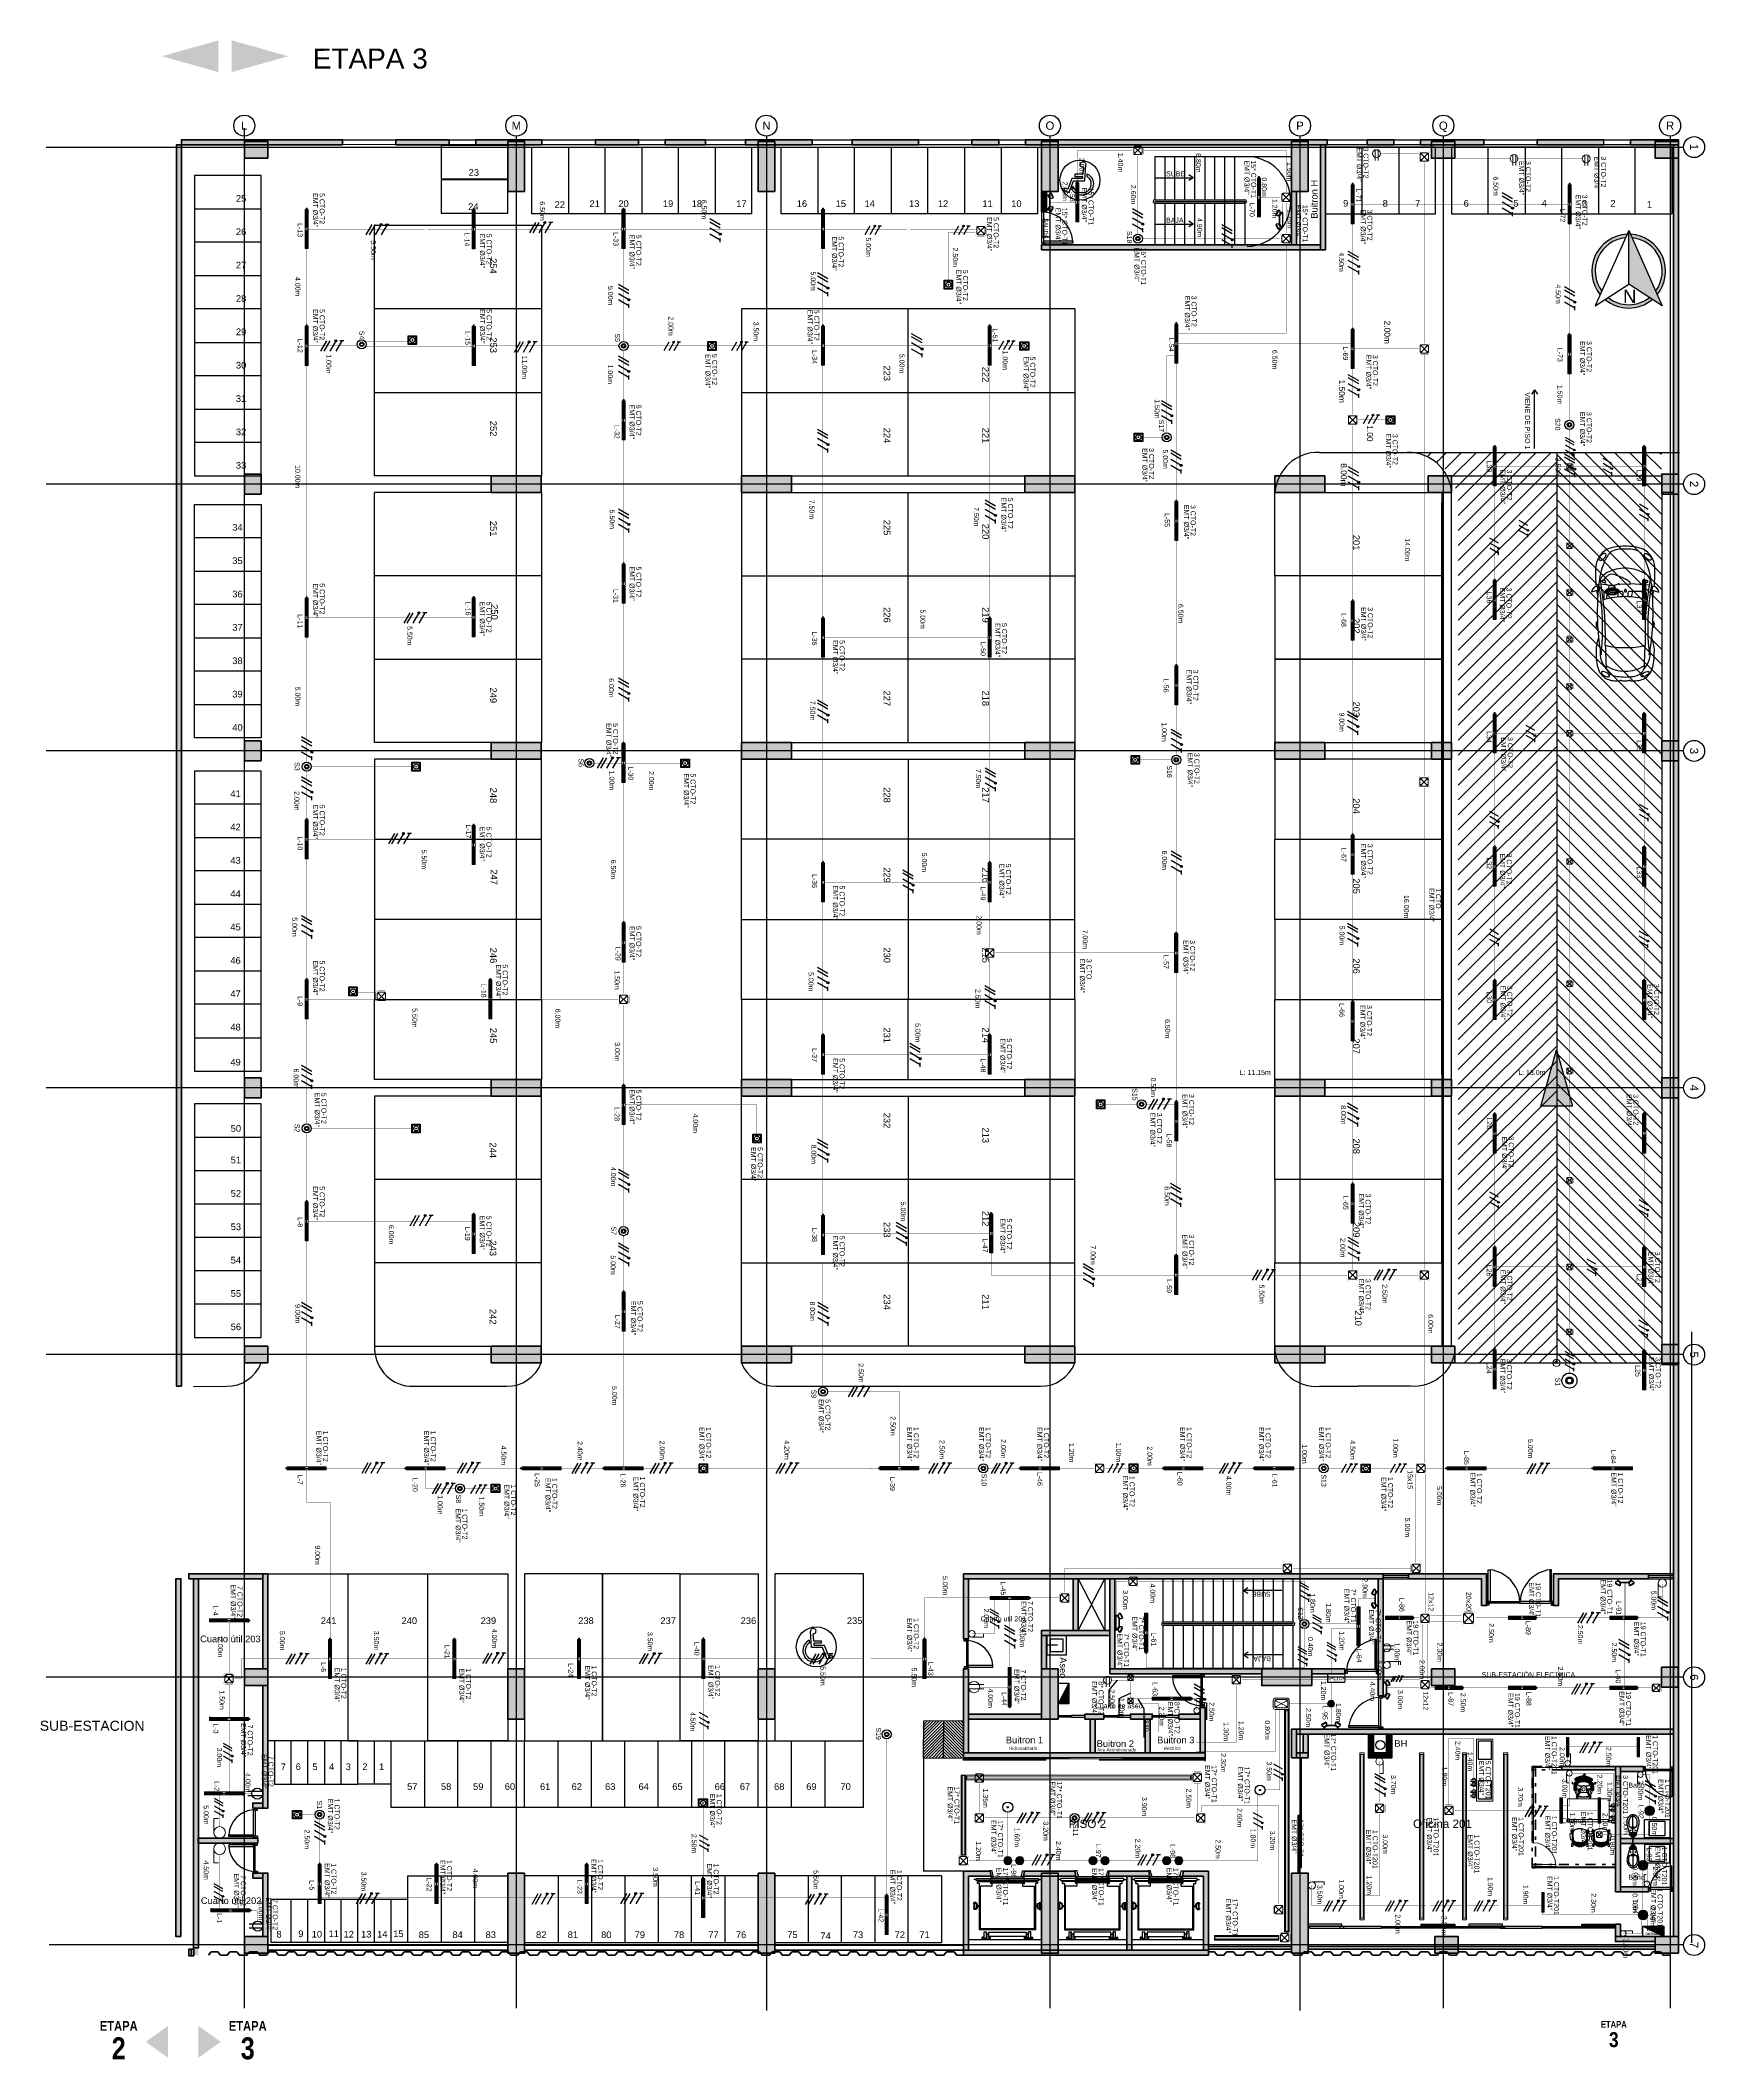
# Model space of a CAD drawing. Header units: metres. Extents: x 81 to 650, y -25 to 177.
# Drawn here: x 129.5 to 179.4, y 30.6 to 91.1 of the extents above; entities that cross this region are included whole.
import ezdxf
from ezdxf.enums import TextEntityAlignment as Align
from ezdxf.lldxf.tags import DXFTag

# ---------------------------------------------------------------- set-up
doc = ezdxf.new("R2010")
doc.units = ezdxf.units.M
for name, pattern in [('CENTER', [0.7, 0.3, -0.2, 0, -0.2]), ('CONTINUA', [0]), ('DASHED2', [9.525, 6.35, -3.175]), ('HIDDEN', [9.525, 6.35, -3.175]), ('HIDDEN2', [4.7625, 3.175, -1.5875]), ('LÍNEAS_OCULTASX2', [0.75, 0.5, -0.25]), ('PDF_IMPORT', [1, 0.8, -0.2])]:
    doc.linetypes.add(name, pattern=pattern)
doc.layers.get('Defpoints').update_dxf_attribs({"color": 8})
for name, color, linetype in [('-ALAMBRADO', 7, 'Continuous'), ('-CN-GYD-ILUMINACION-EM', 1, 'Continuous'), ('-CN-GYD-TEXTOS', 7, 'Continuous'), ('-parquead', 253, 'Continuous'), ('1amobla', 2, 'Continuous'), ('@F1', 251, 'Continuous'), ('A-columnas', 6, 'Continuous'), ('A_CIRCULO DE EJES', 252, 'Continuous'), ('amobla', 2, 'Continuous'), ('AMOBLAMIENTO', 253, 'Continuous'), ('AREA PARQUEO', 253, 'Continuous'), ('AS_GL DETECCION_PISO 2', 7, 'Continuous'), ('DIM', 250, 'Continuous'), ('E-BORDE LOSA', 4, 'Continuous'), ('GG_EMERGENCIA 03', 1, 'Continuous'), ('GG_PISO 2', 8, 'Continuous'), ('GG_PISO 3', 8, 'Continuous'), ('GG_PROYECCION', 9, 'DASHED2'), ('H-muro', 251, 'Continuous'), ('JCA_HATCH 254', 252, 'Continuous'), ('LUMINARIA DE EMERGENCIA', 5, 'Continuous'), ('LUMINARIA EMERGENCIA DE EMPOTRAR', 1, 'Continuous'), ('LUMINARIA LED CIRCULAR', 7, 'Continuous'), ('LUZ LED INDIRECTA', 7, 'Continuous'), ('MARCO', 4, 'Continuous'), ('NORTE', 7, 'Continuous'), ('SENSOR MOVIMIENTO', 3, 'Continuous'), ('sensores', 3, 'Continuous'), ('T', 1, 'Continuous'), ('TB', 7, 'Continuous'), ('TEXTO 3', 3, 'Continuous'), ('TEXTOS DE MEDIDAS', 7, 'Continuous')]:
    doc.layers.add(name, color=color, linetype=linetype)
doc.layers.add('-auxiliar', color=190, linetype='Continuous', plot=False)
for name, color, linetype, lineweight in [('-CN-GYD-INTERRUPTORES DE PARED', 3, 'Continuous', 20), ('-CN-GYD-LUMINARIA CINTA LED', 4, 'Continuous', 18), ('-CN-GYD-LUMINARIA LED HERMETICA', 1, 'Continuous', 5), ('-CN-GYD-TOMACORRIENTES', 1, 'Continuous', 18), ('-CN-GYD-TUBERÍA ILUMINACION', 250, 'Continuous', 18), ('-CN-GYD-TUBERÍA PRINCIPAL ILUMINACION', 5, 'Continuous', 5), ('-CN-GYD-TUBERÍA TOMACORRIENTE PVC', 86, 'Continuous', 18), ('-EL-Texto Tomas', 7, 'Continuous', 0), ('_TEXTO', 7, 'Continuous', 9), ('CAJA DE PASO', 94, 'Continuous', 5), ('Estructura', 250, 'Continuous', 40), ('L', 7, 'Continuous', 15), ('LUMINARIA DE EMERGENCIA PARA SOBREPONER', 7, 'Continuous', 25), ('Muro', 251, 'Continuous', 40), ('Piso', 253, 'Continuous', 30), ('TEXTOS', 250, 'Continuous', 20), ('Textos 1', 7, 'Continuous', 25), ('Vidrio', 253, 'Continuous', 30)]:
    doc.layers.add(name, color=color, linetype=linetype, lineweight=lineweight)
for name, color, linetype, true_color in [('A-HATCH CONCRETO', 7, 'Continuous', 0xc2c2c2), ('ASCENSOR', 7, 'Continuous', 0x4f4f4f), ('HACHTCOLUMNA', 7, 'Continuous', 0x474747), ('PDF2_Geometría', 7, 'Continuous', 0x525252)]:
    doc.layers.add(name, color=color, linetype=linetype, true_color=true_color)
doc.styles.add('A_TEXT1', font='arial.ttf')
doc.styles.add('GYD', font='arial.ttf', dxfattribs={"height": 2.5})
doc.styles.add('ROMANS', font='arial.ttf')
doc.styles.add('STANDAR NEGRITA', font='ARIALNB.TTF', dxfattribs={"height": 0.2})
doc.styles.get("Standard").update_dxf_attribs({"font": 'arial.ttf'})
tags = doc.linetypes.add('EMT_LINE', pattern='A,0.5,-0.2,["EMT",Standard,S=0.1,R=0,X=-0.1,Y=-0.05],-0.25', length=0.95).pattern_tags.tags
tags[6] = DXFTag(74, 10)
pattern_1 = [(270, (73.633, -1.35), (10.40324, -6.00631), [1.50158, -10.51105]), (360, (73.6335, -2.101), (10.40324, 6.00631), [0.75079, -20.05569]), (360, (73.6335, -2.289), (10.40324, 6.00631), [0.60063, -20.20584]), (360, (73.6335, -1.9134), (10.40324, 6.00631), [0.60063, -20.20584]), (330, (73.633, -2.477), (10.40324, 6.00631), [0.4805, -11.53212]), (30, (73.633, -1.726), (4e-09, 12.01262), [0.4805, -11.53212])]
pattern_2 = [(0, (0, 0), (0, 6.985), [5.08, -1.905]), (90, (0, 0), (-6.985, 4e-16), [5.08, -1.905])]

# ---------------------------------------------------------------- blocks, each defined once
blk = doc.blocks.new('GG_HERMETICA')
h = blk.add_hatch()
h.set_pattern_fill('SWAMP', color=252, scale=0.472938, angle=270)
h.set_pattern_definition(pattern_1)
h.paths.add_polyline_path([(-20, -30), (-20, 17), (-550, 17), (-550, -30)])
h = blk.add_hatch()
h.set_pattern_fill('SWAMP', color=252, scale=0.472938, angle=270)
h.set_pattern_definition(pattern_1)
h.paths.add_polyline_path([(620, -30), (620, 17), (90, 17), (90, -30)])
at = {"layer": '-CN-GYD-INTERRUPTORES DE PARED', "color": 1, "extrusion": (0, 0, -1)}
for p, q in [((-550, -53), (-550, 40)), ((-550, 40), (-525, 40)), ((-525, 40), (-20, 40)), ((90, 40), (620, 40)), ((620, 40), (620, -53)), ((-20, -53), (-550, -53)), ((594, -53), (90, -53)), ((620, -53), (594, -53))]:
    blk.add_line(p, q, dxfattribs=at)
at = {"layer": '-CN-GYD-INTERRUPTORES DE PARED', "color": 1}
for p, q in [((90, 40), (-20, 40)), ((-20, 40), (-20, -53)), ((90, -53), (90, 40)), ((622, 6), (620, 6)), ((620, 6), (620, -6)), ((622, 10), (623, 11)), ((622, 8), (622, 10)), ((622, 7), (622, 8)), ((622, 5), (622, 7)), ((622, -6), (622, 6)), ((623, 4), (622, 5)), ((622, -3), (623, 1)), ((623, 11), (623, 11)), ((623, 11), (630, 11)), ((623, 1), (623, 4)), ((623, 1), (623, 1)), ((630, 11), (630, 6)), ((630, 6), (631, 6)), ((631, 6), (631, 9)), ((631, 9), (639, 9)), ((639, 9), (639, 6)), ((639, 6), (640, 6)), ((640, 10), (650, 10)), ((640, 6), (640, 10)), ((650, 10), (652, 8)), ((652, 8), (656, 8)), ((656, 8), (658, 8)), ((658, 8), (661, 5)), ((661, 5), (661, -6)), ((-20, -6), (90, -6)), ((620, -19), (620, -6)), ((622, -19), (620, -19)), ((622, -6), (622, -3)), ((622, -6), (622, -9)), ((622, -6), (622, -19)), ((622, -9), (623, -13)), ((623, -17), (622, -18)), ((622, -18), (622, -19)), ((622, -19), (622, -21)), ((622, -21), (622, -22)), ((622, -22), (623, -24)), ((623, -13), (623, -14)), ((623, -14), (623, -17)), ((623, -24), (623, -24)), ((623, -24), (630, -24)), ((630, -24), (630, -19)), ((630, -19), (631, -19)), ((631, -19), (631, -22)), ((631, -22), (639, -22)), ((639, -22), (639, -19)), ((639, -19), (640, -19)), ((640, -19), (640, -22)), ((640, -22), (650, -22)), ((650, -22), (652, -20)), ((652, -20), (656, -20)), ((656, -20), (658, -20)), ((658, -20), (661, -17)), ((661, -17), (661, -6))]:
    blk.add_line(p, q, dxfattribs=at)
for points in [[(623, 4), (630, 4)], [(623, 1), (630, 1)], [(629, 11), (629, 4), (629, 1), (629, -6)], [(630, 6), (630, -6)], [(631, 6), (631, -6)], [(639, 2), (631, 2)], [(639, 6), (639, -6)], [(640, 6), (640, -6)], [(640, 1), (650, 1), (650, 3), (640, 3)], [(650, 3), (652, 5)], [(650, 1), (652, -3)], [(652, 8), (652, -6)], [(-20, -53), (90, -53)], [(623, -14), (630, -14)], [(623, -17), (630, -17)], [(629, -24), (629, -17), (629, -14), (629, -6)], [(630, -19), (630, -6)], [(631, -19), (631, -6)], [(639, -15), (631, -15)], [(639, -19), (639, -6)], [(640, -19), (640, -6)], [(640, -14), (650, -14), (650, -15), (640, -15)], [(650, -14), (652, -10)], [(650, -15), (652, -17)], [(652, -20), (652, -6)]]:
    blk.add_lwpolyline(points, dxfattribs=at)
at = {"color": 1}
for points in [[(-20, 17), (-20, -30), (-550, -30), (-550, 17)], [(620, 17), (620, -30), (90, -30), (90, 17)]]:
    blk.add_lwpolyline(points, close=True, dxfattribs=at)
blk = doc.blocks.new('O6C20-MDW')
at = {"layer": 'SENSOR MOVIMIENTO'}
for radius in [129, 62.1, 43.1]:
    blk.add_circle((63166, 32657), radius, dxfattribs=at)
blk = doc.blocks.new('Caja de paso')
at = {"layer": '-CN-GYD-TUBERÍA TOMACORRIENTE PVC', "const_width": 0.00173}
blk.add_lwpolyline([(-0.111, 0.067), (-0.111, -0.067, 0.414214), (-0.067, -0.111), (0.067, -0.111, 0.414214), (0.111, -0.067), (0.111, 0.067, 0.414214), (0.067, 0.111), (-0.067, 0.111, 0.414214)], format="xyb", close=True, dxfattribs=at)
at = {"layer": '-CN-GYD-TUBERÍA TOMACORRIENTE PVC'}
blk.add_lwpolyline([(-0.057, -0.082), (0.057, -0.082, 0.414214), (0.082, -0.057), (0.082, 0.057, 0.414214), (0.057, 0.082), (-0.057, 0.082, 0.414214), (-0.082, 0.057), (-0.082, -0.057, 0.414214)], format="xyb", close=True, dxfattribs=at)
at = {"layer": '-CN-GYD-TUBERÍA TOMACORRIENTE PVC', "linetype": 'LÍNEAS_OCULTASX2'}
for points in [[(-0.057, 0.057), (0.057, -0.057)], [(0.057, 0.057), (-0.057, -0.057)]]:
    blk.add_lwpolyline(points, dxfattribs=at)
at = {"layer": '-CN-GYD-TUBERÍA TOMACORRIENTE PVC'}
for centre in [(-0.057, 0.057), (0.057, 0.057), (-0.057, -0.057), (0.057, -0.057)]:
    blk.add_circle(centre, 0.00665, dxfattribs=at)
blk = doc.blocks.new('A_B_Eje')
at = {"layer": 'A_CIRCULO DE EJES', "ltscale": 1.5}
blk.add_circle((0, 0), 0.0045, dxfattribs=at)
at = {"layer": 'A_CIRCULO DE EJES', "ltscale": 1.5, "style": 'A_TEXT1'}
blk.add_attdef('EJE', text='', height=0.0035, dxfattribs=at).set_placement((0, 0), align=Align.MIDDLE_CENTER)
blk = doc.blocks.new('Tomas BD1')
at = {"lineweight": 0}
blk.add_line((0.11, -0.32), (0.11, 0.59), dxfattribs=at)
blk.add_lwpolyline([(-0.15, -0.3), (-0.15, 0.59)], dxfattribs=at)
blk.add_circle((0, 0), 0.338, dxfattribs=at)
at = {"layer": '-EL-Texto Tomas', "color": 7, "style": 'ROMANS'}
for tag, p, height, flags in [('POTENCIA(W)', (0.88, 0.6), 0.321, 9), ('CTO', (-0.06, 0.65), 0.273, 8), ('TABLERO', (0.32, 0.65), 0.273, 8)]:
    blk.add_attdef(tag, p, '', height=height, rotation=90, dxfattribs=dict(at, flags=flags))
at = {"layer": '-EL-Texto Tomas', "style": 'ROMANS', "flags": 9}
blk.add_attdef('USO', (-0.84, 0.59), '', height=0.35, rotation=90, dxfattribs=at)
blk = doc.blocks.new('t')
at = {"layer": 'T'}
for p, q in [((0.006, 0.03), (0.204, 0.03)), ((0.006, -0.03), (0.204, -0.03))]:
    blk.add_line(p, q, dxfattribs=at)
blk.add_circle((0.075, 0), 0.075, dxfattribs=at)
blk = doc.blocks.new('3x')
at = {"layer": '-ALAMBRADO'}
h = blk.add_hatch(color=256, dxfattribs=at)
edge = h.paths.add_edge_path()
edge.add_arc((0.078, 0.13), 0.025, 0, 360)
for p, q in [((-0.152, 0.13), (-0.302, -0.13)), ((-0.072, 0.13), (-0.222, -0.13)), ((0.078, 0.13), (-0.072, -0.13)), ((0.228, 0.13), (0.078, -0.13))]:
    blk.add_line(p, q, dxfattribs=at)
blk.add_lwpolyline([(0.278, 0.13), (0.178, 0.13)], dxfattribs=at)
blk.add_circle((0.078, 0.13), 0.025, dxfattribs=at)
blk = doc.blocks.new('*U62')
at = {"layer": '-ALAMBRADO'}
blk.add_blockref('3x', (0, 0), dxfattribs=at)
blk = doc.blocks.new('*U67')
at = {"layer": '-CN-GYD-ILUMINACION-EM', "ltscale": 0.3}
for p, q in [((-145, 270), (-200, 170)), ((-114, 285), (-197, 136)), ((-193, 144), (-193, 144)), ((-119, 277), (-119, 277)), ((-145, -270), (-200, -170)), ((-114, -285), (-197, -136)), ((-193, -144), (-193, -144)), ((-119, -277), (-119, -277))]:
    blk.add_line(p, q, dxfattribs=at)
at = {"layer": '-CN-GYD-ILUMINACION-EM'}
for p, q in [((-104, 116), (-104, -116)), ((-94, 114), (-94, -114)), ((0, 217), (-46, 217)), ((0, 207), (-40, 207)), ((0, -217), (0, 217)), ((-46, -217), (0, -217)), ((-40, -207), (0, -207))]:
    blk.add_line(p, q, dxfattribs=at)
for points in [[(-96, 130), (-110, 138)], [(-46, 217), (-104, 116)], [(-40, 207), (-94, 114)], [(-56, 199), (-70, 208)], [(-96, -130), (-110, -138)], [(-46, -217), (-104, -116)], [(-40, -207), (-94, -114)], [(-56, -199), (-70, -208)]]:
    blk.add_lwpolyline(points, dxfattribs=at)
at = {"layer": '-CN-GYD-ILUMINACION-EM', "ltscale": 0.3}
for centre, radius, start, end in [((-183, 161), 19.1, 150.97153, 240.97153), ((-156, 211), 85.5, 240.97153, 60.97153), ((-128, 260), 19.1, 60.97153, 150.97153), ((-183, -161), 19.1, 119.02847, 209.02847), ((-156, -211), 85.5, 299.02847, 119.02847), ((-128, -260), 19.1, 209.02847, 299.02847)]:
    blk.add_arc(centre, radius, start, end, dxfattribs=at)
at = {"layer": '-CN-GYD-TEXTOS', "style": 'GYD'}
blk.add_attdef('5', (-68, -406), '', height=125, rotation=90, dxfattribs=at)
blk = doc.blocks.new('A$Cf847e5f9')
h = blk.add_hatch(color=256)
h.dxf.hatch_style = 1
h.paths.add_polyline_path([(-0.94, 0.95), (-0.48, 1.98, -0.58483), (6.62, 18.02), (7.08, 19.06, 0.618991)])
h.paths.add_polyline_path([(15.65, 1.98), (16.1, 0.95, 0.618991), (8.08, 19.06), (8.54, 18.02, -0.58483)])
at = {"true_color": 0x636466}
h = blk.add_hatch(color=251, dxfattribs=at)
h.dxf.hatch_style = 1
h.paths.add_polyline_path([(7.58, 4.1), (17.59, -2.41), (7.58, 20.19)])
h = blk.add_hatch(color=256)
h.dxf.hatch_style = 1
h.paths.add_polyline_path([(1.39, 0.07), (0.5, -0.5, 0.361596), (14.66, -0.5), (13.78, 0.07, -0.344197)])
for points in [[(-2.43, -2.41), (7.58, 4.1)], [(17.59, -2.41), (7.58, 4.1)]]:
    blk.add_lwpolyline(points)
at = {"layer": 'NORTE'}
for q in [(-2.43, -2.41), (17.59, -2.41)]:
    blk.add_line((7.58, 20.19), q, dxfattribs=at)
blk.add_lwpolyline([(7.58, 4.1), (7.58, 20.19)], dxfattribs=at)
for radius, start, end in [(11.06, 92.58787, 219.61645), (11.06, 320.38355, 87.41213), (10.06, 95.46145, 216.74287), (10.06, 323.25713, 84.53855), (10.06, 232.0134, 307.9866), (11.06, 230.24045, 309.75955)]:
    blk.add_arc((7.58, 8), radius, start, end, dxfattribs=at)
at = {"layer": 'NORTE', "insert": (5.88, 2.43), "char_height": 4, "attachment_point": 1}
blk.add_mtext_dynamic_manual_height_columns('N', width=1.3231, gutter_width=12.5, heights=[0], dxfattribs=at)
blk = doc.blocks.new('OJO DE BUEY 12W')
at = {"layer": '-CN-GYD-TUBERÍA ILUMINACION', "linetype": 'EMT_LINE', "lineweight": 5, "ltscale": 10}
h = blk.add_hatch(color=256, dxfattribs=at)
h.dxf.hatch_style = 1
h.set_gradient(color1=(147, 149, 152), color2=(248, 246, 176), name='SPHERICAL')
edge = h.paths.add_edge_path()
edge.add_arc((0, 0), 72.7, 0, 360)
at = {"layer": 'A-HATCH CONCRETO', "transparency": 33554687}
h = blk.add_hatch(color=256, dxfattribs=at)
h.dxf.hatch_style = 1
h.paths.add_polyline_path([(-104, 0, 1), (104, 0, 1)])
h.paths.add_polyline_path([(73, 0, -1), (-73, 0, -1)], flags=16)
at = {"layer": '-CN-GYD-TUBERÍA ILUMINACION', "linetype": 'Continuous', "lineweight": 5, "ltscale": 10}
for radius in [104, 72.7]:
    blk.add_circle((0, 0), radius, dxfattribs=at)
blk = doc.blocks.new('TB')
at = {"layer": 'TB'}
h = blk.add_hatch(color=256, dxfattribs=at)
h.dxf.hatch_style = 1
h.paths.add_polyline_path([(0.156, 0), (-0.156, 0.156), (-0.156, 0)])
blk.add_lwpolyline([(-0.156, 0.156), (0.156, 0.156), (0.156, 0), (-0.156, 0)], close=True, dxfattribs=at)
blk.add_lwpolyline([(0.156, 0), (-0.156, 0.156)], dxfattribs=at)
blk = doc.blocks.new('A$Cc7fbbbd8')
at = {"layer": 'GG_EMERGENCIA 03', "ltscale": 0.3}
h = blk.add_hatch(dxfattribs=at)
h.set_pattern_fill('ANSI31', color=256, scale=0.0005, angle=90)
h.set_pattern_definition([(135, (0.0614115, 0.0595737), (-0.00112253, -0.00112253), [])])
edge = h.paths.add_edge_path()
edge.add_arc((0.061, 0.1), 0.00475, 0, 360)
for points in [[(-0.005, 0.035), (-0.005, 0.161), (0.128, 0.161), (0.128, 0.035)], [(0.005, 0.045), (0.005, 0.151), (0.118, 0.151), (0.118, 0.045)]]:
    blk.add_lwpolyline(points, close=True, dxfattribs=at)
for radius in [0.0376, 0.00475]:
    blk.add_circle((0.061, 0.1), radius, dxfattribs=at)
blk = doc.blocks.new('*U78')
at = {"layer": '-CN-GYD-ILUMINACION-EM', "ltscale": 0.3}
for p, q in [((-145, 270), (-200, 170)), ((-114, 285), (-197, 136)), ((-193, 144), (-193, 144)), ((-119, 277), (-119, 277)), ((-145, -270), (-200, -170)), ((-114, -285), (-197, -136)), ((-193, -144), (-193, -144)), ((-119, -277), (-119, -277))]:
    blk.add_line(p, q, dxfattribs=at)
at = {"layer": '-CN-GYD-ILUMINACION-EM'}
for p, q in [((-104, 116), (-104, -116)), ((-94, 114), (-94, -114)), ((0, 217), (-46, 217)), ((0, 207), (-40, 207)), ((0, -217), (0, 217)), ((-46, -217), (0, -217)), ((-40, -207), (0, -207))]:
    blk.add_line(p, q, dxfattribs=at)
for points in [[(-96, 130), (-110, 138)], [(-46, 217), (-104, 116)], [(-40, 207), (-94, 114)], [(-56, 199), (-70, 208)], [(-96, -130), (-110, -138)], [(-46, -217), (-104, -116)], [(-40, -207), (-94, -114)], [(-56, -199), (-70, -208)]]:
    blk.add_lwpolyline(points, dxfattribs=at)
at = {"layer": '-CN-GYD-ILUMINACION-EM', "ltscale": 0.3}
for centre, radius, start, end in [((-183, 161), 19.1, 150.97153, 240.97153), ((-156, 211), 85.5, 240.97153, 60.97153), ((-128, 260), 19.1, 60.97153, 150.97153), ((-183, -161), 19.1, 119.02847, 209.02847), ((-156, -211), 85.5, 299.02847, 119.02847), ((-128, -260), 19.1, 209.02847, 299.02847)]:
    blk.add_arc(centre, radius, start, end, dxfattribs=at)
at = {"layer": '-CN-GYD-TEXTOS', "style": 'GYD'}
blk.add_attdef('5', (-68, -406), '', height=125, rotation=90, dxfattribs=at)
blk = doc.blocks.new('Salida_3.8W')
h = blk.add_hatch()
h.set_pattern_fill('ANGLE', color=256)
h.set_pattern_definition(pattern_2)
h.paths.add_polyline_path([(0.434, -0.01), (0.434, 0.303), (-0.434, 0.303), (-0.434, -0.01)])
h.paths.add_polyline_path([(-0.424, 0), (-0.424, 0.293), (0.424, 0.293), (0.424, 0)], flags=16)
h = blk.add_hatch()
h.set_pattern_fill('ANGLE', color=256)
h.set_pattern_definition(pattern_2)
h.paths.add_polyline_path([(0.434, -0.01), (0.434, 0.303), (-0.434, 0.303), (-0.434, -0.01)])
h.paths.add_polyline_path([(-0.424, 0), (-0.424, 0.293), (0.424, 0.293), (0.424, 0)], flags=16)
at = {"layer": 'L'}
h = blk.add_hatch(dxfattribs=at)
h.set_pattern_fill('ANGLE', color=3)
h.set_pattern_definition([(0, (-44.6785, -37.2514), (0, 6.985), [5.08, -1.905]), (90, (-44.6785, -37.2514), (-6.985, 4e-16), [5.08, -1.905])])
h.paths.add_polyline_path([(0.434, -0.01), (0.434, 0.303), (-0.434, 0.303), (-0.434, -0.01)])
h.paths.add_polyline_path([(-0.424, 0), (-0.424, 0.293), (0.424, 0.293), (0.424, 0)], flags=16)
h = blk.add_hatch(color=3, dxfattribs=at)
h.paths.add_polyline_path([(0.434, -0.01), (0.434, 0.303), (-0.434, 0.303), (-0.434, -0.01)])
h.paths.add_polyline_path([(-0.424, 0), (-0.424, 0.293), (0.424, 0.293), (0.424, 0)], flags=16)
at = {"layer": 'L', "color": 3}
for points in [[(-0.434, 0.303), (0.434, 0.303), (0.434, -0.01), (-0.434, -0.01)], [(-0.424, 0.293), (0.424, 0.293), (0.424, 0), (-0.424, 0)]]:
    blk.add_lwpolyline(points, close=True, dxfattribs=at)
at = {"layer": 'L', "color": 3, "insert": (0, 0.146, 712.661), "char_height": 0.15, "width": 0.84839, "attachment_point": 5}
blk.add_mtext('\\pxqc;SALIDA', dxfattribs=at)
blk = doc.blocks.new('Silla 2')
at = {"layer": 'PDF2_Geometría', "color": 8, "linetype": 'Continuous', "lineweight": 9}
for points in [[(-645.552, -3778.968), (-645.552, -3778.946), (-645.559, -3778.939), (-645.523, -3778.9), (-645.493, -3778.929), (-645.528, -3778.966), (-645.493, -3778.929), (-645.523, -3778.9), (-645.559, -3778.939), (-645.552, -3778.946)], [(-645.665, -3779.403), (-645.63, -3779.403), (-645.63, -3779.455), (-645.665, -3779.455)], [(-645.65, -3779.401), (-645.65, -3779.386), (-645.63, -3779.386), (-645.63, -3779.403)], [(-645.552, -3778.968), (-645.552, -3778.946)], [(-645.528, -3778.968), (-645.528, -3778.946)], [(-645.528, -3778.968), (-645.528, -3778.946)], [(-645.422, -3779.406), (-645.454, -3779.403), (-645.454, -3779.455), (-645.422, -3779.455)], [(-645.723, -3779.572), (-645.701, -3779.606), (-645.735, -3779.628), (-645.767, -3779.582), (-645.757, -3779.575), (-645.767, -3779.582), (-645.735, -3779.628), (-645.701, -3779.606)], [(-645.738, -3779.626), (-645.767, -3779.582)], [(-645.743, -3779.553), (-645.755, -3779.57)], [(-645.723, -3779.57), (-645.733, -3779.584)]]:
    blk.add_lwpolyline(points, close=True, dxfattribs=at)
at = {"layer": 'PDF2_Geometría', "color": 8, "linetype": 'Continuous', "lineweight": 0}
for points in [[(-645.887, -3779.147), (-645.887, -3779.193), (-645.887, -3779.147)], [(-645.887, -3779.147), (-645.887, -3779.193), (-645.887, -3779.147)], [(-645.885, -3779.147), (-645.885, -3779.186), (-645.885, -3779.147)], [(-645.885, -3779.147), (-645.885, -3779.186), (-645.885, -3779.147)], [(-645.875, -3779.142), (-645.875, -3779.178), (-645.875, -3779.142)], [(-645.875, -3779.142), (-645.875, -3779.178), (-645.875, -3779.142)], [(-645.838, -3779.266), (-645.838, -3779.386), (-645.838, -3779.266)], [(-645.833, -3779.232), (-645.833, -3779.391), (-645.833, -3779.232)], [(-645.816, -3779.166), (-645.816, -3779.403), (-645.816, -3779.166)], [(-645.811, -3779.161), (-645.811, -3779.406), (-645.811, -3779.161)], [(-645.806, -3779.154), (-645.806, -3779.406), (-645.806, -3779.154)], [(-645.806, -3779.154), (-645.806, -3779.406), (-645.806, -3779.154)], [(-645.804, -3779.152), (-645.804, -3779.406), (-645.804, -3779.152)], [(-645.797, -3779.149), (-645.797, -3779.406), (-645.797, -3779.149)], [(-645.797, -3779.149), (-645.797, -3779.406), (-645.797, -3779.149)], [(-645.792, -3779.149), (-645.792, -3779.406), (-645.792, -3779.149)], [(-645.787, -3779.149), (-645.787, -3779.406), (-645.787, -3779.149)], [(-645.784, -3779.149), (-645.784, -3779.406), (-645.784, -3779.149)], [(-645.782, -3779.149), (-645.782, -3779.406), (-645.782, -3779.149)], [(-645.775, -3779.152), (-645.775, -3779.403), (-645.775, -3779.152)], [(-645.77, -3779.154), (-645.77, -3779.401), (-645.77, -3779.154)], [(-645.762, -3779.159), (-645.762, -3779.318), (-645.762, -3779.159)], [(-645.762, -3779.159), (-645.762, -3779.311), (-645.762, -3779.159)], [(-645.762, -3779.159), (-645.762, -3779.306), (-645.762, -3779.159)], [(-645.762, -3779.374), (-645.762, -3779.389), (-645.762, -3779.374)], [(-645.76, -3779.164), (-645.76, -3779.274), (-645.76, -3779.164)], [(-645.76, -3779.166), (-645.76, -3779.254), (-645.76, -3779.166)], [(-645.552, -3778.931), (-645.552, -3778.946), (-645.552, -3778.931)], [(-645.552, -3778.931), (-645.552, -3778.946), (-645.552, -3778.931)], [(-645.552, -3778.931), (-645.552, -3778.946), (-645.552, -3778.931)], [(-645.552, -3778.931), (-645.552, -3778.946), (-645.552, -3778.931)], [(-645.55, -3778.929), (-645.55, -3778.939), (-645.55, -3778.929)], [(-645.55, -3778.929), (-645.55, -3778.939), (-645.55, -3778.929)], [(-645.532, -3778.912), (-645.532, -3778.936), (-645.532, -3778.912)], [(-645.532, -3778.912), (-645.532, -3778.936), (-645.532, -3778.912)], [(-645.528, -3778.907), (-645.528, -3778.944), (-645.528, -3778.907)], [(-645.528, -3778.907), (-645.528, -3778.944), (-645.528, -3778.907)], [(-645.325, -3779.174), (-645.325, -3779.259), (-645.325, -3779.174)], [(-645.325, -3779.176), (-645.325, -3779.252), (-645.325, -3779.176)], [(-645.322, -3779.164), (-645.322, -3779.313), (-645.322, -3779.164)], [(-645.322, -3779.169), (-645.322, -3779.276), (-645.322, -3779.169)], [(-645.32, -3779.161), (-645.32, -3779.399), (-645.32, -3779.161)], [(-645.32, -3779.161), (-645.32, -3779.401), (-645.32, -3779.161)], [(-645.312, -3779.156), (-645.312, -3779.406), (-645.312, -3779.156)], [(-645.305, -3779.154), (-645.305, -3779.408), (-645.305, -3779.154)], [(-645.3, -3779.152), (-645.3, -3779.408), (-645.3, -3779.152)], [(-645.298, -3779.152), (-645.298, -3779.411), (-645.298, -3779.152)], [(-645.295, -3779.152), (-645.295, -3779.411), (-645.295, -3779.152)], [(-645.29, -3779.152), (-645.29, -3779.411), (-645.29, -3779.152)], [(-645.288, -3779.152), (-645.288, -3779.411), (-645.288, -3779.152)], [(-645.278, -3779.156), (-645.278, -3779.408), (-645.278, -3779.156)], [(-645.276, -3779.156), (-645.276, -3779.408), (-645.276, -3779.156)], [(-645.273, -3779.159), (-645.273, -3779.408), (-645.273, -3779.159)], [(-645.271, -3779.164), (-645.271, -3779.408), (-645.271, -3779.164)], [(-645.266, -3779.174), (-645.266, -3779.406), (-645.266, -3779.174)], [(-645.261, -3779.181), (-645.261, -3779.403), (-645.261, -3779.181)], [(-645.259, -3779.198), (-645.259, -3779.401), (-645.259, -3779.198)], [(-645.254, -3779.215), (-645.254, -3779.399), (-645.254, -3779.215)], [(-645.241, -3779.328), (-645.241, -3779.374), (-645.241, -3779.328)], [(-645.207, -3779.147), (-645.207, -3779.183), (-645.207, -3779.147)], [(-645.207, -3779.147), (-645.207, -3779.183), (-645.207, -3779.147)], [(-645.195, -3779.152), (-645.195, -3779.191), (-645.195, -3779.152)], [(-645.195, -3779.152), (-645.195, -3779.193), (-645.195, -3779.152)], [(-645.195, -3779.152), (-645.195, -3779.191), (-645.195, -3779.152)], [(-645.195, -3779.152), (-645.195, -3779.193), (-645.195, -3779.152)], [(-645.757, -3779.58), (-645.757, -3779.597), (-645.757, -3779.58)], [(-645.757, -3779.58), (-645.757, -3779.597), (-645.757, -3779.58)], [(-645.352, -3779.589), (-645.352, -3779.631), (-645.352, -3779.589)], [(-645.352, -3779.589), (-645.352, -3779.631), (-645.352, -3779.589)], [(-645.352, -3779.589), (-645.352, -3779.631), (-645.352, -3779.589)], [(-645.352, -3779.589), (-645.352, -3779.631), (-645.352, -3779.589)]]:
    blk.add_lwpolyline(points, dxfattribs=at)
at = {"layer": 'PDF2_Geometría', "color": 8, "linetype": 'Continuous', "lineweight": 9}
for points in [[(-645.877, -3779.205), (-645.831, -3779.22)], [(-645.87, -3779.178), (-645.826, -3779.193), (-645.824, -3779.191), (-645.821, -3779.183), (-645.821, -3779.178), (-645.819, -3779.174), (-645.816, -3779.171), (-645.816, -3779.166), (-645.814, -3779.164), (-645.811, -3779.161), (-645.811, -3779.159), (-645.809, -3779.156), (-645.806, -3779.154), (-645.804, -3779.152), (-645.801, -3779.152), (-645.797, -3779.149), (-645.794, -3779.149), (-645.792, -3779.149), (-645.787, -3779.149), (-645.784, -3779.149)], [(-645.806, -3779.154), (-645.809, -3779.156), (-645.814, -3779.164), (-645.821, -3779.176), (-645.824, -3779.186), (-645.826, -3779.2), (-645.831, -3779.215), (-645.833, -3779.24), (-645.838, -3779.266), (-645.841, -3779.303), (-645.843, -3779.33), (-645.843, -3779.347), (-645.843, -3779.362), (-645.843, -3779.369), (-645.843, -3779.374), (-645.841, -3779.381), (-645.838, -3779.386), (-645.833, -3779.394), (-645.826, -3779.399), (-645.821, -3779.403), (-645.811, -3779.406), (-645.804, -3779.406), (-645.797, -3779.406), (-645.787, -3779.406), (-645.782, -3779.406), (-645.775, -3779.403), (-645.782, -3779.406), (-645.784, -3779.406), (-645.787, -3779.406), (-645.792, -3779.406), (-645.797, -3779.406), (-645.804, -3779.406), (-645.806, -3779.406), (-645.811, -3779.406), (-645.816, -3779.403), (-645.821, -3779.403), (-645.824, -3779.401), (-645.826, -3779.399), (-645.828, -3779.396), (-645.831, -3779.394), (-645.833, -3779.391), (-645.836, -3779.389), (-645.838, -3779.386), (-645.841, -3779.384), (-645.841, -3779.381), (-645.841, -3779.377), (-645.843, -3779.374), (-645.843, -3779.369), (-645.843, -3779.367), (-645.843, -3779.364), (-645.843, -3779.362), (-645.843, -3779.355), (-645.843, -3779.342), (-645.843, -3779.335), (-645.843, -3779.325), (-645.843, -3779.318), (-645.841, -3779.303), (-645.841, -3779.286), (-645.838, -3779.276), (-645.838, -3779.266), (-645.836, -3779.254), (-645.836, -3779.247), (-645.833, -3779.232), (-645.833, -3779.225), (-645.831, -3779.218), (-645.831, -3779.21), (-645.828, -3779.203), (-645.826, -3779.196), (-645.826, -3779.193)], [(-645.797, -3779.041), (-645.801, -3779.046), (-645.804, -3779.051), (-645.806, -3779.059), (-645.806, -3779.066), (-645.804, -3779.071), (-645.801, -3779.078), (-645.797, -3779.083), (-645.792, -3779.088), (-645.777, -3779.103), (-645.765, -3779.112), (-645.75, -3779.125), (-645.735, -3779.139), (-645.723, -3779.152), (-645.716, -3779.156), (-645.711, -3779.159)], [(-645.797, -3779.056), (-645.801, -3779.061), (-645.804, -3779.068), (-645.806, -3779.073), (-645.806, -3779.081), (-645.804, -3779.088), (-645.801, -3779.093), (-645.797, -3779.098), (-645.792, -3779.103), (-645.777, -3779.117), (-645.765, -3779.127), (-645.75, -3779.139), (-645.733, -3779.154), (-645.721, -3779.164), (-645.713, -3779.169), (-645.709, -3779.171)], [(-645.797, -3779.041), (-645.797, -3779.041)], [(-645.797, -3779.063), (-645.797, -3779.059)], [(-645.792, -3779.063), (-645.794, -3779.068), (-645.797, -3779.071), (-645.797, -3779.076), (-645.797, -3779.078), (-645.797, -3779.083), (-645.794, -3779.088), (-645.789, -3779.093), (-645.784, -3779.098), (-645.77, -3779.11), (-645.757, -3779.12), (-645.743, -3779.132), (-645.728, -3779.147), (-645.713, -3779.156), (-645.709, -3779.161), (-645.704, -3779.164), (-645.701, -3779.166), (-645.696, -3779.166)], [(-645.787, -3779.467), (-645.789, -3779.445), (-645.794, -3779.43), (-645.797, -3779.418), (-645.797, -3779.411), (-645.797, -3779.406)], [(-645.775, -3779.494), (-645.779, -3779.482), (-645.787, -3779.467), (-645.789, -3779.445), (-645.794, -3779.43), (-645.797, -3779.418)], [(-645.794, -3779.061), (-645.794, -3779.054)], [(-645.794, -3779.073), (-645.794, -3779.063)], [(-645.772, -3779.039), (-645.772, -3779.037)], [(-645.767, -3779.041), (-645.767, -3779.034)], [(-645.767, -3779.046), (-645.767, -3779.044)], [(-645.767, -3779.049), (-645.767, -3779.056)], [(-645.76, -3779.169), (-645.755, -3779.188), (-645.755, -3779.2), (-645.755, -3779.208), (-645.76, -3779.279)], [(-645.757, -3779.178), (-645.757, -3779.183), (-645.755, -3779.188), (-645.755, -3779.191), (-645.755, -3779.196), (-645.755, -3779.208), (-645.757, -3779.218)], [(-645.694, -3779.178), (-645.716, -3779.196), (-645.721, -3779.2), (-645.728, -3779.208), (-645.738, -3779.222), (-645.745, -3779.249), (-645.748, -3779.269), (-645.75, -3779.279), (-645.753, -3779.303), (-645.753, -3779.323), (-645.755, -3779.34), (-645.755, -3779.359), (-645.755, -3779.374), (-645.753, -3779.401), (-645.753, -3779.418), (-645.75, -3779.433), (-645.748, -3779.447), (-645.745, -3779.462), (-645.743, -3779.487), (-645.738, -3779.501), (-645.735, -3779.511), (-645.728, -3779.523), (-645.726, -3779.528), (-645.716, -3779.543), (-645.709, -3779.55), (-645.696, -3779.56), (-645.679, -3779.57), (-645.665, -3779.577), (-645.65, -3779.582), (-645.635, -3779.584)], [(-645.753, -3779.059), (-645.753, -3779.063)], [(-645.753, -3779.11), (-645.753, -3779.105), (-645.753, -3779.095), (-645.753, -3779.09)], [(-645.753, -3779.112), (-645.753, -3779.112)], [(-645.753, -3779.374), (-645.745, -3779.374), (-645.733, -3779.364), (-645.733, -3779.35), (-645.745, -3779.34), (-645.753, -3779.34)], [(-645.745, -3779.11), (-645.745, -3779.105), (-645.745, -3779.095), (-645.745, -3779.09)], [(-645.745, -3779.12), (-645.745, -3779.112)], [(-645.743, -3779.249), (-645.606, -3779.296)], [(-645.344, -3779.083), (-645.376, -3779.093), (-645.391, -3779.095), (-645.408, -3779.095), (-645.413, -3779.09), (-645.42, -3779.088), (-645.427, -3779.086), (-645.449, -3779.086), (-645.452, -3779.081), (-645.493, -3779.076), (-645.54, -3779.073), (-645.589, -3779.073), (-645.63, -3779.076), (-645.633, -3779.078), (-645.655, -3779.078), (-645.662, -3779.078), (-645.669, -3779.083), (-645.674, -3779.086), (-645.694, -3779.083), (-645.706, -3779.081), (-645.738, -3779.068)], [(-645.738, -3779.11), (-645.738, -3779.105), (-645.738, -3779.095), (-645.738, -3779.09)], [(-645.738, -3779.12), (-645.738, -3779.112)], [(-645.738, -3779.125), (-645.738, -3779.122)], [(-645.735, -3779.222), (-645.576, -3779.276)], [(-645.733, -3779.35), (-645.63, -3779.35), (-645.63, -3779.367), (-645.733, -3779.367)], [(-645.728, -3779.11), (-645.728, -3779.105), (-645.728, -3779.095), (-645.728, -3779.09)], [(-645.726, -3779.528), (-645.665, -3779.447), (-645.694, -3779.447), (-645.694, -3779.433), (-645.682, -3779.433), (-645.677, -3779.435), (-645.665, -3779.435)], [(-645.721, -3779.11), (-645.721, -3779.105), (-645.721, -3779.095), (-645.721, -3779.09)], [(-645.716, -3779.063), (-645.716, -3779.076)], [(-645.713, -3779.088), (-645.713, -3779.081)], [(-645.713, -3779.11), (-645.713, -3779.105), (-645.713, -3779.095), (-645.713, -3779.09)], [(-645.682, -3779.433), (-645.687, -3779.428), (-645.691, -3779.421), (-645.701, -3779.411), (-645.706, -3779.399), (-645.711, -3779.384), (-645.711, -3779.381), (-645.713, -3779.379), (-645.713, -3779.377), (-645.713, -3779.369)], [(-645.709, -3779.55), (-645.638, -3779.455)], [(-645.706, -3779.11), (-645.706, -3779.105), (-645.706, -3779.095), (-645.706, -3779.09)], [(-645.701, -3779.367), (-645.701, -3779.372), (-645.682, -3779.408), (-645.677, -3779.411), (-645.665, -3779.411)], [(-645.699, -3779.11), (-645.699, -3779.105), (-645.699, -3779.095), (-645.699, -3779.09)], [(-645.689, -3779.11), (-645.689, -3779.105), (-645.689, -3779.095), (-645.689, -3779.09)], [(-645.682, -3779.11), (-645.682, -3779.105), (-645.682, -3779.095), (-645.682, -3779.09)], [(-645.679, -3779.073), (-645.679, -3779.086)], [(-645.674, -3779.11), (-645.674, -3779.105), (-645.674, -3779.095), (-645.674, -3779.09)], [(-645.667, -3779.11), (-645.667, -3779.105), (-645.667, -3779.095), (-645.667, -3779.09)], [(-645.66, -3779.088), (-645.66, -3779.081)], [(-645.66, -3779.11), (-645.66, -3779.105), (-645.66, -3779.095), (-645.66, -3779.09)], [(-645.652, -3779.088), (-645.652, -3779.081)], [(-645.652, -3779.11), (-645.652, -3779.105), (-645.652, -3779.095), (-645.652, -3779.09)], [(-645.643, -3779.088), (-645.643, -3779.081)], [(-645.643, -3779.11), (-645.643, -3779.105), (-645.643, -3779.095), (-645.643, -3779.09)], [(-645.635, -3779.11), (-645.635, -3779.105), (-645.635, -3779.095), (-645.635, -3779.09)], [(-645.63, -3779.063), (-645.63, -3779.076)], [(-645.454, -3779.386), (-645.454, -3779.403), (-645.435, -3779.403), (-645.435, -3779.386), (-645.454, -3779.386), (-645.454, -3779.367), (-645.454, -3779.352), (-645.457, -3779.335), (-645.457, -3779.325), (-645.459, -3779.32), (-645.459, -3779.313), (-645.462, -3779.306), (-645.464, -3779.301), (-645.474, -3779.298), (-645.479, -3779.296), (-645.486, -3779.293), (-645.491, -3779.293), (-645.498, -3779.291), (-645.503, -3779.286), (-645.503, -3779.284), (-645.506, -3779.281), (-645.508, -3779.276), (-645.508, -3779.274), (-645.51, -3779.269), (-645.513, -3779.266), (-645.515, -3779.262), (-645.518, -3779.262), (-645.52, -3779.259), (-645.525, -3779.257), (-645.528, -3779.257), (-645.53, -3779.254), (-645.535, -3779.254), (-645.537, -3779.254), (-645.54, -3779.254), (-645.542, -3779.254), (-645.545, -3779.254), (-645.55, -3779.254), (-645.552, -3779.254), (-645.554, -3779.257), (-645.559, -3779.257), (-645.564, -3779.259), (-645.567, -3779.262), (-645.572, -3779.266), (-645.574, -3779.269), (-645.576, -3779.274), (-645.576, -3779.276), (-645.579, -3779.281), (-645.579, -3779.284), (-645.581, -3779.286), (-645.586, -3779.291), (-645.594, -3779.293), (-645.599, -3779.293), (-645.606, -3779.296), (-645.611, -3779.298), (-645.621, -3779.301), (-645.621, -3779.306), (-645.625, -3779.311), (-645.625, -3779.32), (-645.628, -3779.325), (-645.628, -3779.333), (-645.63, -3779.35)], [(-645.63, -3779.386), (-645.63, -3779.367)], [(-645.454, -3779.455), (-645.457, -3779.457), (-645.459, -3779.457), (-645.462, -3779.46), (-645.474, -3779.46), (-645.479, -3779.462), (-645.542, -3779.465), (-645.608, -3779.462), (-645.611, -3779.457), (-645.625, -3779.457), (-645.628, -3779.457), (-645.63, -3779.455)], [(-645.628, -3779.11), (-645.628, -3779.105), (-645.628, -3779.095), (-645.628, -3779.09)], [(-645.623, -3779.063), (-645.623, -3779.076)], [(-645.621, -3779.11), (-645.621, -3779.105), (-645.621, -3779.095), (-645.621, -3779.09)], [(-645.613, -3779.11), (-645.613, -3779.105), (-645.613, -3779.095), (-645.613, -3779.09)], [(-645.613, -3779.12), (-645.613, -3779.112)], [(-645.613, -3779.125), (-645.613, -3779.122)], [(-645.603, -3779.11), (-645.603, -3779.105), (-645.603, -3779.095), (-645.603, -3779.09)], [(-645.603, -3779.12), (-645.603, -3779.112)], [(-645.603, -3779.125), (-645.603, -3779.122)], [(-645.596, -3779.11), (-645.596, -3779.105), (-645.596, -3779.095), (-645.596, -3779.09)], [(-645.596, -3779.12), (-645.596, -3779.112)], [(-645.596, -3779.125), (-645.596, -3779.122)], [(-645.589, -3779.11), (-645.589, -3779.105), (-645.589, -3779.095), (-645.589, -3779.09)], [(-645.589, -3779.12), (-645.589, -3779.112)], [(-645.589, -3779.125), (-645.589, -3779.122)], [(-645.581, -3778.985), (-645.581, -3778.98), (-645.581, -3778.971), (-645.581, -3778.968)], [(-645.581, -3779.11), (-645.581, -3779.105), (-645.581, -3779.095), (-645.581, -3779.09)], [(-645.581, -3779.12), (-645.581, -3779.112)], [(-645.581, -3779.122), (-645.581, -3779.122)], [(-645.574, -3778.985), (-645.574, -3778.98), (-645.574, -3778.971), (-645.574, -3778.968)], [(-645.574, -3779.11), (-645.574, -3779.105), (-645.574, -3779.095), (-645.574, -3779.09)], [(-645.574, -3779.12), (-645.574, -3779.112)], [(-645.574, -3779.122), (-645.574, -3779.122)], [(-645.567, -3778.985), (-645.567, -3778.98), (-645.567, -3778.971), (-645.567, -3778.968)], [(-645.567, -3779.11), (-645.567, -3779.105), (-645.567, -3779.095), (-645.567, -3779.09)], [(-645.567, -3779.12), (-645.567, -3779.112)], [(-645.567, -3779.122), (-645.567, -3779.122)], [(-645.557, -3778.985), (-645.557, -3778.98), (-645.557, -3778.971), (-645.557, -3778.968)], [(-645.557, -3779.11), (-645.557, -3779.105), (-645.557, -3779.095), (-645.557, -3779.09)], [(-645.557, -3779.12), (-645.557, -3779.112)], [(-645.557, -3779.122), (-645.557, -3779.122)], [(-645.55, -3778.985), (-645.55, -3778.98), (-645.55, -3778.971), (-645.55, -3778.968)], [(-645.55, -3779.11), (-645.55, -3779.105), (-645.55, -3779.095), (-645.55, -3779.09)], [(-645.55, -3779.12), (-645.55, -3779.112)], [(-645.55, -3779.122), (-645.55, -3779.122)], [(-645.542, -3778.985), (-645.542, -3778.98), (-645.542, -3778.971), (-645.542, -3778.968)], [(-645.542, -3779.078), (-645.542, -3779.076)], [(-645.542, -3779.088), (-645.542, -3779.081)], [(-645.542, -3779.11), (-645.542, -3779.105), (-645.542, -3779.095), (-645.542, -3779.09)], [(-645.542, -3779.12), (-645.542, -3779.117), (-645.542, -3779.112)], [(-645.542, -3779.125), (-645.542, -3779.122)], [(-645.535, -3778.985), (-645.535, -3778.98), (-645.535, -3778.971), (-645.535, -3778.968)], [(-645.535, -3779.11), (-645.535, -3779.105), (-645.535, -3779.095), (-645.535, -3779.09)], [(-645.535, -3779.12), (-645.535, -3779.112)], [(-645.535, -3779.125), (-645.535, -3779.122)], [(-645.528, -3778.985), (-645.528, -3778.98), (-645.528, -3778.971), (-645.528, -3778.968)], [(-645.528, -3779.11), (-645.528, -3779.105), (-645.528, -3779.095), (-645.528, -3779.09)], [(-645.528, -3779.12), (-645.528, -3779.112)], [(-645.528, -3779.125), (-645.528, -3779.122)], [(-645.523, -3779.063), (-645.523, -3779.076)], [(-645.518, -3779.11), (-645.518, -3779.105), (-645.518, -3779.095), (-645.518, -3779.09)], [(-645.518, -3779.12), (-645.518, -3779.112)], [(-645.518, -3779.125), (-645.518, -3779.122)], [(-645.513, -3779.063), (-645.513, -3779.076)], [(-645.51, -3779.11), (-645.51, -3779.105), (-645.51, -3779.095), (-645.51, -3779.09)], [(-645.51, -3779.12), (-645.51, -3779.112)], [(-645.51, -3779.125), (-645.51, -3779.122)], [(-645.347, -3779.225), (-645.508, -3779.276)], [(-645.506, -3779.063), (-645.506, -3779.076)], [(-645.503, -3779.11), (-645.503, -3779.105), (-645.503, -3779.095), (-645.503, -3779.09)], [(-645.503, -3779.12), (-645.503, -3779.112)], [(-645.503, -3779.125), (-645.503, -3779.122)], [(-645.498, -3779.063), (-645.498, -3779.076)], [(-645.496, -3779.11), (-645.496, -3779.105), (-645.496, -3779.095), (-645.496, -3779.09)], [(-645.496, -3779.12), (-645.496, -3779.112)], [(-645.496, -3779.125), (-645.496, -3779.122)], [(-645.488, -3779.088), (-645.488, -3779.081)], [(-645.488, -3779.11), (-645.488, -3779.105), (-645.488, -3779.095), (-645.488, -3779.09)], [(-645.481, -3779.088), (-645.481, -3779.081)], [(-645.481, -3779.11), (-645.481, -3779.105), (-645.481, -3779.095), (-645.481, -3779.09)], [(-645.339, -3779.252), (-645.479, -3779.296)], [(-645.471, -3779.11), (-645.471, -3779.105), (-645.471, -3779.095), (-645.471, -3779.09)], [(-645.464, -3779.11), (-645.464, -3779.105), (-645.464, -3779.095), (-645.464, -3779.09)], [(-645.457, -3779.11), (-645.457, -3779.105), (-645.457, -3779.095), (-645.457, -3779.09)], [(-645.352, -3779.352), (-645.454, -3779.352), (-645.454, -3779.367), (-645.352, -3779.369)], [(-645.449, -3779.11), (-645.449, -3779.105), (-645.449, -3779.095), (-645.449, -3779.09)], [(-645.378, -3779.553), (-645.449, -3779.455)], [(-645.442, -3779.11), (-645.442, -3779.105), (-645.442, -3779.095), (-645.442, -3779.09)], [(-645.435, -3779.11), (-645.435, -3779.105), (-645.435, -3779.095), (-645.435, -3779.09)], [(-645.435, -3779.137), (-645.435, -3779.142)], [(-645.425, -3779.11), (-645.425, -3779.105), (-645.425, -3779.095), (-645.425, -3779.09)], [(-645.422, -3779.435), (-645.41, -3779.435), (-645.403, -3779.433), (-645.393, -3779.433), (-645.393, -3779.45), (-645.422, -3779.45)], [(-645.383, -3779.367), (-645.383, -3779.372), (-645.403, -3779.411), (-645.408, -3779.411), (-645.42, -3779.411)], [(-645.361, -3779.531), (-645.42, -3779.45)], [(-645.418, -3779.11), (-645.418, -3779.105), (-645.418, -3779.095), (-645.418, -3779.09)], [(-645.413, -3779.078), (-645.413, -3779.093)], [(-645.41, -3779.11), (-645.41, -3779.105), (-645.41, -3779.095), (-645.41, -3779.093), (-645.41, -3779.09)], [(-645.41, -3779.137), (-645.41, -3779.142), (-645.41, -3779.152)], [(-645.403, -3779.11), (-645.403, -3779.105), (-645.403, -3779.095), (-645.403, -3779.09)], [(-645.403, -3779.156), (-645.403, -3779.152), (-645.403, -3779.142), (-645.403, -3779.137)], [(-645.403, -3779.433), (-645.4, -3779.43), (-645.393, -3779.423), (-645.386, -3779.413), (-645.381, -3779.401), (-645.374, -3779.386), (-645.374, -3779.384), (-645.374, -3779.377), (-645.371, -3779.372), (-645.371, -3779.367)], [(-645.396, -3779.11), (-645.396, -3779.105), (-645.396, -3779.095), (-645.396, -3779.09)], [(-645.396, -3779.156), (-645.396, -3779.152), (-645.396, -3779.142), (-645.396, -3779.137)], [(-645.396, -3779.161), (-645.396, -3779.159)], [(-645.29, -3779.066), (-645.288, -3779.071), (-645.285, -3779.073), (-645.285, -3779.078), (-645.285, -3779.083), (-645.285, -3779.088), (-645.288, -3779.09), (-645.29, -3779.095), (-645.295, -3779.1), (-645.312, -3779.112), (-645.325, -3779.122), (-645.339, -3779.134), (-645.354, -3779.149), (-645.369, -3779.159), (-645.374, -3779.164), (-645.378, -3779.166), (-645.381, -3779.166), (-645.386, -3779.169)], [(-645.386, -3779.11), (-645.386, -3779.105), (-645.386, -3779.095), (-645.386, -3779.093), (-645.386, -3779.09)], [(-645.386, -3779.156), (-645.386, -3779.152), (-645.386, -3779.142), (-645.386, -3779.137)], [(-645.386, -3779.188), (-645.369, -3779.198), (-645.364, -3779.203), (-645.356, -3779.21), (-645.349, -3779.225), (-645.342, -3779.252), (-645.339, -3779.271)], [(-645.378, -3779.11), (-645.378, -3779.105), (-645.378, -3779.095), (-645.378, -3779.093), (-645.378, -3779.09)], [(-645.378, -3779.156), (-645.378, -3779.152), (-645.378, -3779.142), (-645.378, -3779.137)], [(-645.283, -3779.061), (-645.281, -3779.063), (-645.276, -3779.071), (-645.276, -3779.078), (-645.276, -3779.083), (-645.278, -3779.09), (-645.281, -3779.098), (-645.285, -3779.1), (-645.29, -3779.108), (-645.305, -3779.12), (-645.317, -3779.13), (-645.332, -3779.142), (-645.349, -3779.156), (-645.364, -3779.166), (-645.369, -3779.171), (-645.374, -3779.174)], [(-645.374, -3779.377), (-645.371, -3779.372)], [(-645.371, -3779.11), (-645.371, -3779.105), (-645.371, -3779.095), (-645.371, -3779.09)], [(-645.371, -3779.156), (-645.371, -3779.152), (-645.371, -3779.142), (-645.371, -3779.137)], [(-645.339, -3779.269), (-645.337, -3779.281), (-645.339, -3779.252), (-645.344, -3779.237), (-645.347, -3779.227), (-645.352, -3779.22), (-645.356, -3779.21), (-645.364, -3779.203), (-645.371, -3779.196)], [(-645.364, -3779.081), (-645.364, -3779.088)], [(-645.364, -3779.11), (-645.364, -3779.105), (-645.364, -3779.095), (-645.364, -3779.09)], [(-645.356, -3779.11), (-645.356, -3779.105), (-645.356, -3779.095), (-645.356, -3779.09)], [(-645.354, -3779.073), (-645.354, -3779.086)], [(-645.352, -3779.154), (-645.334, -3779.139), (-645.32, -3779.127), (-645.307, -3779.12), (-645.29, -3779.105), (-645.285, -3779.1), (-645.281, -3779.098), (-645.278, -3779.09), (-645.276, -3779.083), (-645.276, -3779.078), (-645.276, -3779.071), (-645.281, -3779.063), (-645.283, -3779.061), (-645.283, -3779.059)], [(-645.332, -3779.362), (-645.332, -3779.377), (-645.339, -3779.377), (-645.352, -3779.367), (-645.352, -3779.352), (-645.339, -3779.342), (-645.332, -3779.342)], [(-645.349, -3779.11), (-645.349, -3779.105), (-645.349, -3779.095), (-645.349, -3779.09)], [(-645.339, -3779.11), (-645.339, -3779.105), (-645.339, -3779.095), (-645.339, -3779.09)], [(-645.332, -3779.11), (-645.332, -3779.105), (-645.332, -3779.095), (-645.332, -3779.09)], [(-645.332, -3779.12), (-645.332, -3779.112)], [(-645.332, -3779.125), (-645.332, -3779.122)], [(-645.325, -3779.11), (-645.325, -3779.105), (-645.325, -3779.095), (-645.325, -3779.09)], [(-645.325, -3779.12), (-645.325, -3779.112)], [(-645.322, -3779.279), (-645.322, -3779.291), (-645.322, -3779.301), (-645.322, -3779.313), (-645.322, -3779.32), (-645.322, -3779.33)], [(-645.32, -3779.046), (-645.32, -3779.041)], [(-645.32, -3779.061), (-645.32, -3779.049)], [(-645.32, -3779.063), (-645.32, -3779.076)], [(-645.32, -3779.399), (-645.32, -3779.401), (-645.315, -3779.403), (-645.312, -3779.406), (-645.31, -3779.406), (-645.305, -3779.408), (-645.3, -3779.408), (-645.298, -3779.411), (-645.295, -3779.411), (-645.29, -3779.411), (-645.288, -3779.411), (-645.283, -3779.411), (-645.278, -3779.408), (-645.273, -3779.408), (-645.271, -3779.408), (-645.266, -3779.406), (-645.261, -3779.403), (-645.259, -3779.403), (-645.256, -3779.401), (-645.254, -3779.399), (-645.251, -3779.396), (-645.249, -3779.394), (-645.246, -3779.389), (-645.246, -3779.386), (-645.244, -3779.386), (-645.244, -3779.379), (-645.241, -3779.377), (-645.241, -3779.374), (-645.241, -3779.369), (-645.241, -3779.367), (-645.241, -3779.364), (-645.241, -3779.359), (-645.241, -3779.347), (-645.241, -3779.34), (-645.241, -3779.328), (-645.241, -3779.323), (-645.244, -3779.308), (-645.244, -3779.291), (-645.244, -3779.281), (-645.246, -3779.271), (-645.246, -3779.257), (-645.249, -3779.252), (-645.249, -3779.237), (-645.251, -3779.227), (-645.251, -3779.222), (-645.254, -3779.215), (-645.256, -3779.208), (-645.259, -3779.198)], [(-645.317, -3779.11), (-645.317, -3779.105), (-645.317, -3779.095), (-645.317, -3779.09)], [(-645.317, -3779.115), (-645.317, -3779.112)], [(-645.312, -3779.499), (-645.307, -3779.484), (-645.3, -3779.469), (-645.295, -3779.447), (-645.293, -3779.433), (-645.29, -3779.421), (-645.288, -3779.416), (-645.288, -3779.411)], [(-645.31, -3779.108), (-645.31, -3779.105), (-645.31, -3779.095), (-645.31, -3779.09)], [(-645.307, -3779.054), (-645.307, -3779.051)], [(-645.307, -3779.056), (-645.307, -3779.071)], [(-645.288, -3779.076), (-645.288, -3779.068)], [(-645.288, -3779.09), (-645.288, -3779.078)], [(-645.212, -3779.183), (-645.259, -3779.198), (-645.259, -3779.196), (-645.261, -3779.188), (-645.261, -3779.181)], [(-645.205, -3779.21), (-645.251, -3779.225)], [(-645.202, -3779.208), (-645.193, -3779.213), (-645.171, -3779.164), (-645.207, -3779.147), (-645.227, -3779.188)], [(-645.171, -3779.164), (-645.207, -3779.147)], [(-645.408, -3779.594), (-645.427, -3779.599), (-645.454, -3779.604), (-645.479, -3779.604), (-645.496, -3779.604), (-645.51, -3779.604), (-645.528, -3779.606), (-645.545, -3779.606), (-645.559, -3779.606), (-645.576, -3779.604), (-645.591, -3779.604), (-645.611, -3779.604), (-645.633, -3779.602), (-645.662, -3779.597), (-645.679, -3779.592)], [(-645.586, -3779.587), (-645.545, -3779.587), (-645.569, -3779.587), (-645.586, -3779.587), (-645.621, -3779.584)], [(-645.594, -3779.587), (-645.594, -3779.587)], [(-645.501, -3779.587), (-645.545, -3779.587)], [(-645.329, -3779.577), (-645.322, -3779.584), (-645.352, -3779.631), (-645.386, -3779.609), (-645.364, -3779.575)], [(-645.354, -3779.587), (-645.366, -3779.572)], [(-645.322, -3779.584), (-645.352, -3779.628)], [(-645.332, -3779.572), (-645.347, -3779.555)]]:
    blk.add_lwpolyline(points, dxfattribs=at)
for points in [[(-645.542, -3778.966, -0.176826), (-645.286, -3779.058, 0.176826), (-645.542, -3778.966, 0.176826), (-645.8, -3779.055)], [(-645.284, -3779.059, 0.176851), (-645.538, -3778.959, 0.176852), (-645.798, -3779.041)], [(-645.699, -3779.154), (-645.704, -3779.154), (-645.706, -3779.152), (-645.711, -3779.149), (-645.716, -3779.144), (-645.728, -3779.132), (-645.745, -3779.117), (-645.76, -3779.105), (-645.77, -3779.095), (-645.787, -3779.081), (-645.789, -3779.076), (-645.794, -3779.073), (-645.797, -3779.068), (-645.797, -3779.063), (-645.797, -3779.059), (-645.797, -3779.056), (-645.794, -3779.051), (-645.792, -3779.049, -0.176852), (-645.538, -3778.968, -0.176851), (-645.29, -3779.066), (-645.288, -3779.068), (-645.285, -3779.073), (-645.285, -3779.078), (-645.285, -3779.083), (-645.285, -3779.088), (-645.288, -3779.09), (-645.293, -3779.095), (-645.298, -3779.1), (-645.312, -3779.112), (-645.325, -3779.12), (-645.339, -3779.132), (-645.356, -3779.147), (-645.371, -3779.156), (-645.376, -3779.161)], [(-645.292, -3779.066, 0.176828), (-645.543, -3778.975, 0.176826), (-645.794, -3779.063)], [(-645.772, -3779.041), (-645.772, -3779.054, -0.513492), (-645.777, -3779.036)], [(-645.371, -3779.194, 0.170457), (-645.542, -3779.142, 0.197392), (-645.758, -3779.22)], [(-645.33, -3779.203, 0.184177), (-645.541, -3779.13, 0.184178), (-645.754, -3779.2)], [(-645.336, -3779.28, -0.084304), (-645.347, -3779.491), (-645.354, -3779.513), (-645.361, -3779.526), (-645.364, -3779.531), (-645.374, -3779.545), (-645.381, -3779.553), (-645.405, -3779.572), (-645.418, -3779.575), (-645.425, -3779.58), (-645.44, -3779.582), (-645.454, -3779.584)], [(-645.345, -3779.081, 0.024117), (-645.311, -3779.071, 0.513492), (-645.304, -3779.054)]]:
    blk.add_lwpolyline(points, format="xyb", dxfattribs=at)
at = {"layer": 'PDF2_Geometría', "color": 8, "linetype": 'PDF_IMPORT', "lineweight": 9, "ltscale": 0.007337}
for points in [[(-645.792, -3779.076), (-645.792, -3779.049)], [(-645.784, -3779.083), (-645.784, -3779.044)], [(-645.775, -3779.09), (-645.775, -3779.051), (-645.775, -3779.037)], [(-645.767, -3779.098), (-645.767, -3779.095), (-645.767, -3779.059)], [(-645.753, -3779.056), (-645.753, -3779.022)], [(-645.753, -3779.088), (-645.753, -3779.066)], [(-645.745, -3779.088), (-645.745, -3779.019)], [(-645.738, -3779.088), (-645.738, -3779.068), (-645.738, -3779.015)], [(-645.728, -3779.088), (-645.728, -3779.071), (-645.728, -3779.01)], [(-645.728, -3779.132), (-645.728, -3779.112)], [(-645.721, -3779.088), (-645.721, -3779.005)], [(-645.721, -3779.139), (-645.721, -3779.112)], [(-645.713, -3779.076), (-645.713, -3779.002)], [(-645.713, -3779.147), (-645.713, -3779.142), (-645.713, -3779.112)], [(-645.706, -3779.088), (-645.706, -3779)], [(-645.699, -3779.088), (-645.699, -3779.083), (-645.699, -3778.997)], [(-645.689, -3779.088), (-645.689, -3779.083), (-645.689, -3778.993)], [(-645.689, -3779.149), (-645.689, -3779.142), (-645.689, -3779.112)], [(-645.682, -3779.088), (-645.682, -3779.086), (-645.682, -3778.99)], [(-645.682, -3779.144), (-645.682, -3779.142), (-645.682, -3779.112)], [(-645.674, -3779.088), (-645.674, -3779.086), (-645.674, -3778.988)], [(-645.674, -3779.142), (-645.674, -3779.112)], [(-645.667, -3779.088), (-645.667, -3778.985)], [(-645.667, -3779.139), (-645.667, -3779.112)], [(-645.66, -3779.076), (-645.66, -3778.983)], [(-645.66, -3779.137), (-645.66, -3779.112)], [(-645.652, -3779.076), (-645.652, -3778.98)], [(-645.652, -3779.134), (-645.652, -3779.112)], [(-645.643, -3779.076), (-645.643, -3778.98), (-645.643, -3778.978)], [(-645.643, -3779.132), (-645.643, -3779.112)], [(-645.635, -3779.088), (-645.635, -3778.98), (-645.635, -3778.978)], [(-645.635, -3779.132), (-645.635, -3779.112)], [(-645.628, -3779.088), (-645.628, -3778.98), (-645.628, -3778.975)], [(-645.628, -3779.13), (-645.628, -3779.112)], [(-645.621, -3779.088), (-645.621, -3778.98), (-645.621, -3778.973)], [(-645.621, -3779.127), (-645.621, -3779.112)], [(-645.613, -3779.088), (-645.613, -3778.98), (-645.613, -3778.973)], [(-645.603, -3779.088), (-645.603, -3778.98), (-645.603, -3778.971)], [(-645.596, -3779.088), (-645.596, -3778.98), (-645.596, -3778.971)], [(-645.589, -3779.088), (-645.589, -3778.98), (-645.589, -3778.971)], [(-645.581, -3779.088), (-645.581, -3778.988)], [(-645.574, -3779.088), (-645.574, -3778.988)], [(-645.567, -3779.088), (-645.567, -3778.988)], [(-645.557, -3779.088), (-645.557, -3778.988)], [(-645.55, -3779.088), (-645.55, -3778.988)], [(-645.542, -3779.073), (-645.542, -3778.988)], [(-645.535, -3779.088), (-645.535, -3778.988)], [(-645.528, -3779.088), (-645.528, -3778.988)], [(-645.518, -3779.088), (-645.518, -3778.98), (-645.518, -3778.971)], [(-645.51, -3779.088), (-645.51, -3778.98), (-645.51, -3778.971)], [(-645.503, -3779.088), (-645.503, -3778.98), (-645.503, -3778.971)], [(-645.496, -3779.088), (-645.496, -3778.98), (-645.496, -3778.973)], [(-645.488, -3779.076), (-645.488, -3778.98), (-645.488, -3778.973)], [(-645.488, -3779.13), (-645.488, -3779.112)], [(-645.481, -3779.076), (-645.481, -3778.98), (-645.481, -3778.975)], [(-645.481, -3779.13), (-645.481, -3779.112)], [(-645.471, -3779.088), (-645.471, -3778.98), (-645.471, -3778.975)], [(-645.471, -3779.132), (-645.471, -3779.112)], [(-645.464, -3779.088), (-645.464, -3778.98), (-645.464, -3778.978)], [(-645.464, -3779.134), (-645.464, -3779.112)], [(-645.457, -3779.088), (-645.457, -3778.98), (-645.457, -3778.978)], [(-645.457, -3779.134), (-645.457, -3779.112)], [(-645.449, -3779.088), (-645.449, -3779.086), (-645.449, -3778.98)], [(-645.449, -3779.137), (-645.449, -3779.112)], [(-645.442, -3779.088), (-645.442, -3779.086), (-645.442, -3778.983)], [(-645.442, -3779.139), (-645.442, -3779.112)], [(-645.435, -3779.088), (-645.435, -3779.086), (-645.435, -3778.988)], [(-645.435, -3779.134), (-645.435, -3779.112)], [(-645.425, -3779.088), (-645.425, -3779.086), (-645.425, -3778.988)], [(-645.425, -3779.147), (-645.425, -3779.142), (-645.425, -3779.112)], [(-645.418, -3779.088), (-645.418, -3778.99)], [(-645.418, -3779.149), (-645.418, -3779.142), (-645.418, -3779.112)], [(-645.41, -3779.088), (-645.41, -3778.993)], [(-645.41, -3779.134), (-645.41, -3779.112)], [(-645.403, -3779.088), (-645.403, -3778.997)], [(-645.403, -3779.134), (-645.403, -3779.112)], [(-645.396, -3779.088), (-645.396, -3779)], [(-645.396, -3779.134), (-645.396, -3779.112)], [(-645.386, -3779.088), (-645.386, -3779.002)], [(-645.386, -3779.134), (-645.386, -3779.112)], [(-645.378, -3779.088), (-645.378, -3779.007)], [(-645.378, -3779.134), (-645.378, -3779.112)], [(-645.371, -3779.088), (-645.371, -3779.012)], [(-645.371, -3779.134), (-645.371, -3779.112)], [(-645.364, -3779.078), (-645.364, -3779.015)], [(-645.356, -3779.088), (-645.356, -3779.086), (-645.356, -3779.019)], [(-645.356, -3779.144), (-645.356, -3779.142), (-645.356, -3779.112)], [(-645.349, -3779.088), (-645.349, -3779.083), (-645.349, -3779.024)], [(-645.349, -3779.139), (-645.349, -3779.112)], [(-645.339, -3779.088), (-645.339, -3779.029)], [(-645.339, -3779.132), (-645.339, -3779.112)], [(-645.332, -3779.088), (-645.332, -3779.034)], [(-645.325, -3779.088), (-645.325, -3779.039)], [(-645.317, -3779.088), (-645.317, -3779.044)], [(-645.31, -3779.088), (-645.31, -3779.071), (-645.31, -3779.051)], [(-645.3, -3779.103), (-645.3, -3779.095), (-645.3, -3779.056)], [(-645.293, -3779.095), (-645.293, -3779.063)]]:
    blk.add_lwpolyline(points, dxfattribs=at)
at = {"layer": 'PDF2_Geometría', "color": 8, "linetype": 'PDF_IMPORT', "lineweight": 9, "ltscale": 0.014674}
for points in [[(-645.789, -3779.078), (-645.789, -3779.046)], [(-645.782, -3779.086), (-645.782, -3779.041)], [(-645.772, -3779.093), (-645.772, -3779.056)], [(-645.77, -3779.093), (-645.77, -3779.056), (-645.77, -3779.034)], [(-645.762, -3779.103), (-645.762, -3779.059), (-645.77, -3779.095)], [(-645.755, -3779.108), (-645.755, -3779.024)], [(-645.748, -3779.117), (-645.748, -3779.066), (-645.748, -3779.019)], [(-645.74, -3779.122), (-645.74, -3779.068), (-645.74, -3779.017)], [(-645.731, -3779.13), (-645.731, -3779.071), (-645.731, -3779.012)], [(-645.726, -3779.132), (-645.726, -3779.01)], [(-645.723, -3779.137), (-645.723, -3779.073), (-645.723, -3779.007)], [(-645.718, -3779.142), (-645.718, -3779.076), (-645.718, -3779.005)], [(-645.716, -3779.061), (-645.716, -3779.002)], [(-645.716, -3779.144), (-645.716, -3779.078)], [(-645.711, -3779.149), (-645.711, -3779.078), (-645.711, -3779.002)], [(-645.709, -3779.149), (-645.709, -3779.081), (-645.709, -3779.002)], [(-645.704, -3779.154), (-645.704, -3779.081), (-645.704, -3778.997)], [(-645.701, -3779.154), (-645.701, -3779.081), (-645.701, -3778.997)], [(-645.696, -3779.152), (-645.696, -3779.083), (-645.696, -3778.995)], [(-645.694, -3779.149), (-645.694, -3779.083), (-645.694, -3778.993)], [(-645.687, -3779.147), (-645.687, -3779.083), (-645.687, -3778.993)], [(-645.684, -3779.147), (-645.684, -3779.083), (-645.684, -3778.99)], [(-645.679, -3779.071), (-645.679, -3778.99)], [(-645.677, -3779.144), (-645.677, -3779.086), (-645.677, -3778.988)], [(-645.672, -3779.142), (-645.672, -3779.083), (-645.672, -3778.988)], [(-645.669, -3779.139), (-645.669, -3779.083), (-645.669, -3778.985)], [(-645.665, -3779.139), (-645.665, -3779.081), (-645.665, -3778.985)], [(-645.662, -3779.137), (-645.662, -3778.983)], [(-645.657, -3779.137), (-645.657, -3779.078), (-645.657, -3778.983)], [(-645.655, -3779.134), (-645.655, -3778.98)], [(-645.65, -3779.132), (-645.65, -3779.078), (-645.65, -3778.98)], [(-645.645, -3779.134), (-645.645, -3778.98)], [(-645.64, -3779.132), (-645.64, -3779.078), (-645.64, -3778.98)], [(-645.638, -3779.132), (-645.638, -3778.978)], [(-645.633, -3779.13), (-645.633, -3779.078), (-645.633, -3778.975)], [(-645.63, -3779.061), (-645.63, -3778.975)], [(-645.63, -3779.13), (-645.63, -3779.078)], [(-645.625, -3779.13), (-645.625, -3779.076), (-645.625, -3778.975)], [(-645.623, -3779.061), (-645.623, -3778.975)], [(-645.623, -3779.127), (-645.623, -3779.078)], [(-645.618, -3779.127), (-645.618, -3779.076), (-645.618, -3778.973)], [(-645.616, -3779.127), (-645.616, -3779.073), (-645.616, -3778.973)], [(-645.611, -3779.127), (-645.611, -3778.973)], [(-645.608, -3779.122), (-645.608, -3779.073), (-645.608, -3778.973)], [(-645.601, -3779.125), (-645.601, -3778.971)], [(-645.599, -3779.122), (-645.599, -3779.073), (-645.599, -3778.971)], [(-645.594, -3779.125), (-645.594, -3778.971)], [(-645.591, -3779.122), (-645.591, -3779.073), (-645.591, -3778.971)], [(-645.586, -3779.125), (-645.586, -3778.971)], [(-645.584, -3779.122), (-645.584, -3779.073), (-645.584, -3778.971)], [(-645.579, -3779.122), (-645.579, -3778.968)], [(-645.576, -3779.122), (-645.576, -3779.073), (-645.576, -3778.971)], [(-645.572, -3779.122), (-645.572, -3778.968)], [(-645.569, -3779.122), (-645.569, -3779.073), (-645.569, -3778.971)], [(-645.564, -3779.122), (-645.564, -3778.968)], [(-645.559, -3779.122), (-645.559, -3779.073), (-645.559, -3778.971)], [(-645.554, -3779.122), (-645.554, -3778.968)], [(-645.552, -3779.122), (-645.552, -3779.073), (-645.552, -3778.971)], [(-645.547, -3779.122), (-645.547, -3778.968)], [(-645.545, -3779.122), (-645.545, -3779.073), (-645.545, -3778.971)], [(-645.54, -3779.125), (-645.54, -3778.968)], [(-645.54, -3779.073), (-645.54, -3779.044)], [(-645.537, -3779.122), (-645.537, -3779.073), (-645.537, -3778.971)], [(-645.532, -3779.125), (-645.532, -3778.968)], [(-645.53, -3779.122), (-645.53, -3779.073), (-645.53, -3778.971)], [(-645.525, -3779.125), (-645.525, -3778.968)], [(-645.523, -3779.061), (-645.523, -3778.971)], [(-645.523, -3779.122), (-645.523, -3779.078)], [(-645.515, -3779.125), (-645.515, -3779.076), (-645.515, -3778.971)], [(-645.513, -3779.061), (-645.513, -3778.971)], [(-645.513, -3779.122), (-645.513, -3779.078)], [(-645.508, -3779.125), (-645.508, -3779.076), (-645.508, -3778.971)], [(-645.506, -3779.061), (-645.506, -3778.971)], [(-645.506, -3779.122), (-645.506, -3779.078)], [(-645.501, -3779.127), (-645.501, -3779.076), (-645.501, -3778.971)], [(-645.498, -3779.061), (-645.498, -3778.971)], [(-645.498, -3779.127), (-645.498, -3779.078)], [(-645.493, -3779.127), (-645.493, -3779.076), (-645.493, -3778.973)], [(-645.491, -3779.127), (-645.491, -3778.973)], [(-645.486, -3779.13), (-645.486, -3779.078), (-645.486, -3778.973)], [(-645.484, -3779.13), (-645.484, -3778.973)], [(-645.479, -3779.13), (-645.479, -3779.078), (-645.479, -3778.975)], [(-645.474, -3779.132), (-645.474, -3778.975)], [(-645.469, -3779.132), (-645.469, -3779.078), (-645.469, -3778.975)], [(-645.466, -3779.132), (-645.466, -3779.081), (-645.466, -3778.978)], [(-645.462, -3779.132), (-645.462, -3779.081), (-645.462, -3778.98)], [(-645.459, -3779.134), (-645.459, -3779.081), (-645.459, -3778.978)], [(-645.454, -3779.137), (-645.454, -3779.081), (-645.454, -3778.98)], [(-645.452, -3779.137), (-645.452, -3779.083), (-645.452, -3778.98)], [(-645.447, -3779.139), (-645.447, -3778.983)], [(-645.444, -3779.139), (-645.444, -3779.086), (-645.444, -3778.983)], [(-645.44, -3779.142), (-645.44, -3778.983)], [(-645.437, -3779.142), (-645.437, -3779.086), (-645.437, -3778.985)], [(-645.43, -3779.144), (-645.43, -3778.985)], [(-645.427, -3779.144), (-645.427, -3779.086), (-645.427, -3778.988)], [(-645.422, -3779.147), (-645.422, -3778.988)], [(-645.42, -3779.149), (-645.42, -3779.088), (-645.42, -3778.99)], [(-645.415, -3779.149), (-645.415, -3779.09), (-645.415, -3778.993)], [(-645.413, -3779.076), (-645.413, -3778.993)], [(-645.408, -3779.154), (-645.408, -3779.095), (-645.408, -3778.995)], [(-645.405, -3779.154), (-645.405, -3778.995)], [(-645.4, -3779.156), (-645.4, -3779.095), (-645.4, -3778.997)], [(-645.398, -3779.159), (-645.398, -3778.997)], [(-645.393, -3779.149), (-645.393, -3779.095), (-645.393, -3779)], [(-645.388, -3779.154), (-645.388, -3779.002)], [(-645.383, -3779.149), (-645.383, -3779.093), (-645.383, -3779.005)], [(-645.381, -3779.154), (-645.381, -3779.005)], [(-645.376, -3779.161), (-645.376, -3779.093), (-645.376, -3779.01)], [(-645.374, -3779.159), (-645.374, -3779.09), (-645.374, -3779.01)], [(-645.369, -3779.154), (-645.369, -3779.09), (-645.369, -3779.012)], [(-645.366, -3779.152), (-645.366, -3779.088), (-645.366, -3779.015)], [(-645.361, -3779.149), (-645.361, -3779.017)], [(-645.359, -3779.147), (-645.359, -3779.086), (-645.359, -3779.017)], [(-645.354, -3779.071), (-645.354, -3779.019)], [(-645.352, -3779.139), (-645.352, -3779.083), (-645.352, -3779.022)], [(-645.344, -3779.137), (-645.344, -3779.083), (-645.344, -3779.027)], [(-645.342, -3779.134), (-645.342, -3779.081), (-645.342, -3779.027)], [(-645.337, -3779.13), (-645.337, -3779.081), (-645.337, -3779.029)], [(-645.334, -3779.13), (-645.334, -3779.081), (-645.334, -3779.032)], [(-645.329, -3779.125), (-645.329, -3779.078), (-645.329, -3779.034)], [(-645.327, -3779.122), (-645.327, -3779.037)], [(-645.322, -3779.117), (-645.322, -3779.076), (-645.322, -3779.041)], [(-645.32, -3779.117), (-645.32, -3779.078)], [(-645.315, -3779.112), (-645.315, -3779.046)], [(-645.312, -3779.108), (-645.312, -3779.071), (-645.312, -3779.049)], [(-645.303, -3779.105), (-645.303, -3779.066), (-645.312, -3779.11)], [(-645.295, -3779.098), (-645.295, -3779.061)]]:
    blk.add_lwpolyline(points, dxfattribs=at)
at = {"layer": 'PDF2_Geometría', "color": 8, "linetype": 'PDF_IMPORT', "lineweight": 9, "ltscale": 0.012228}
for points in [[(-645.787, -3779.081), (-645.787, -3779.044)], [(-645.779, -3779.088), (-645.779, -3779.044), (-645.779, -3779.039)], [(-645.765, -3779.1), (-645.765, -3779.059), (-645.765, -3779.032)], [(-645.757, -3779.108), (-645.757, -3779.061), (-645.757, -3779.027)], [(-645.75, -3779.115), (-645.75, -3779.063), (-645.75, -3779.022)], [(-645.743, -3779.122), (-645.743, -3779.066), (-645.743, -3779.017)], [(-645.733, -3779.127), (-645.733, -3779.068), (-645.733, -3779.012)], [(-645.679, -3779.144), (-645.679, -3779.088)], [(-645.413, -3779.152), (-645.413, -3779.095)], [(-645.354, -3779.142), (-645.354, -3779.088)], [(-645.307, -3779.108), (-645.307, -3779.073)], [(-645.298, -3779.1), (-645.298, -3779.059)], [(-645.29, -3779.093), (-645.29, -3779.066)]]:
    blk.add_lwpolyline(points, dxfattribs=at)
at = {"layer": 'PDF2_Geometría', "color": 8, "linetype": 'Continuous', "lineweight": 9}
for points in [[(-645.777, -3779.494, 0.237838), (-645.683, -3779.591, -0.237838)], [(-645.528, -3778.945, 1.023219), (-645.554, -3778.945, -1.023262)], [(-645.408, -3779.592, 0.237816), (-645.313, -3779.496, -0.237816)], [(-645.757, -3779.568, 0.999978), (-645.736, -3779.584, -0.999978)]]:
    blk.add_lwpolyline(points, format="xyb", close=True, dxfattribs=at)
at = {"layer": 'PDF2_Geometría', "color": 8, "linetype": 'PDF_IMPORT', "lineweight": 9, "ltscale": 0.009782}
for points in [[(-645.76, -3779.105), (-645.76, -3779.095), (-645.76, -3779.029)], [(-645.706, -3779.152), (-645.706, -3779.142), (-645.706, -3779.112)], [(-645.699, -3779.152), (-645.699, -3779.142), (-645.699, -3779.112)], [(-645.364, -3779.152), (-645.364, -3779.142), (-645.364, -3779.112)]]:
    blk.add_lwpolyline(points, dxfattribs=at)
at = {"layer": 'PDF2_Geometría', "color": 8, "linetype": 'PDF_IMPORT', "lineweight": 9, "ltscale": 0.004891}
blk.add_lwpolyline([(-645.285, -3779.086), (-645.285, -3779.073)], dxfattribs=at)
at = {"layer": 'PDF2_Geometría', "color": 8, "linetype": 'Continuous', "lineweight": 9}
blk.add_circle((-645.546, -3779.37), 0.0501, dxfattribs=at)
for centre, radius, start, end in [((-645.876, -3779.192), 0.0135, 71.7527, 251.75216), ((-645.788, -3779.185), 0.0379, 47.51995, 118.07687), ((-645.624, -3778.72), 0.366, 246.08823, 251.61442), ((-645.125, -3779.361), 0.63, 172.43041, 191.71159), ((-645.627, -3779.466), 0.119, 191.69511, 259.20594), ((-645.541, -3778.945), 0.0135, 359.66475, 182.29481), ((-645.541, -3778.945), 0.0135, 357.02387, 179.65869), ((-645.531, -3779.444), 0.3, 47.12017, 91.85143), ((-645.211, -3779.194), 0.0135, 287.56034, 107.56095), ((-645.575, -3779.087), 0.5, 261.46795, 268.47399), ((-645.509, -3779.087), 0.5, 270.84008, 277.85041), ((-645.345, -3779.578), 0.0135, 215.52551, 35.52321)]:
    blk.add_arc(centre, radius, start, end, dxfattribs=at)
blk = doc.blocks.new('Silla 1')
at = {"layer": 'PDF2_Geometría', "color": 8, "linetype": 'Continuous', "lineweight": 9}
for points in [[(-646.049, -3780.438, 0.387478), (-646.073, -3780.418), (-646.085, -3780.421, 0.452074), (-646.107, -3780.443), (-646.095, -3780.59)], [(-646.041, -3780.641), (-646.049, -3780.631), (-646.053, -3780.626), (-646.056, -3780.621), (-646.058, -3780.619, -0.44919), (-646.097, -3780.588)], [(-646.061, -3780.323), (-646.051, -3780.387, 0.299609), (-646.035, -3780.403)], [(-646.027, -3780.755, -1.027903), (-646.049, -3780.753), (-646.039, -3780.67)], [(-646.036, -3780.402, 0.058358), (-646.023, -3780.404, -0.2704), (-645.957, -3780.302, -0.08177), (-645.843, -3780.275)], [(-646.01, -3780.623, 0.230532), (-645.978, -3780.664, 0.069043), (-645.887, -3780.699, 0.037024), (-645.825, -3780.704)], [(-645.998, -3780.621, 0.230204), (-645.972, -3780.653, 0.069043), (-645.884, -3780.687, -0.069043), (-645.972, -3780.654, 0.069043), (-645.884, -3780.687)], [(-645.938, -3780.685, 0.133327), (-645.846, -3780.717), (-645.809, -3780.719), (-645.772, -3780.717)], [(-645.824, -3780.692, -0.037024), (-645.884, -3780.686, 0.037024), (-645.824, -3780.692), (-645.809, -3780.692), (-645.794, -3780.692)], [(-645.795, -3780.704, 0.037024), (-645.734, -3780.699, 0.069043), (-645.642, -3780.664, 0.230532), (-645.61, -3780.623)], [(-645.777, -3780.275, -0.08177), (-645.663, -3780.302, -0.2704), (-645.597, -3780.404, 0.058358), (-645.585, -3780.402)], [(-645.682, -3780.687), (-645.682, -3780.685, -0.133327), (-645.775, -3780.716)], [(-645.736, -3780.687, 0.069043), (-645.648, -3780.654, -0.069043), (-645.736, -3780.687, 0.069043), (-645.648, -3780.653, 0.230204), (-645.622, -3780.621)], [(-645.572, -3780.753, -1.027903), (-645.594, -3780.756), (-645.599, -3780.68)], [(-645.596, -3780.406), (-645.596, -3780.394), (-645.596, -3780.384), (-645.594, -3780.384), (-645.589, -3780.382), (-645.586, -3780.382), (-645.586, -3780.377), (-645.584, -3780.372), (-645.576, -3780.321, -0.939546), (-645.559, -3780.322)], [(-645.561, -3780.619, -0.386597), (-645.579, -3780.597), (-645.572, -3780.44)], [(-646.003, -3780.737, 0.227858), (-645.81, -3780.827, 0.227858), (-645.617, -3780.737)], [(-646.001, -3780.733, 0.253801), (-645.812, -3780.816, 0.253801), (-645.622, -3780.733)]]:
    blk.add_lwpolyline(points, format="xyb", dxfattribs=at)
for points in [[(-646.075, -3780.374), (-646.075, -3780.333)], [(-646.051, -3780.384), (-646.063, -3780.384)], [(-646.039, -3780.597), (-646.046, -3780.44)], [(-646.014, -3780.646), (-646.014, -3780.643), (-646.014, -3780.638), (-646.014, -3780.636), (-646.014, -3780.631), (-646.019, -3780.629), (-646.026, -3780.621), (-646.031, -3780.616), (-646.034, -3780.614), (-646.039, -3780.614), (-646.044, -3780.612)], [(-646.022, -3780.406), (-646.022, -3780.394), (-646.022, -3780.384), (-646.024, -3780.384), (-646.029, -3780.382), (-646.031, -3780.382), (-646.031, -3780.377), (-646.034, -3780.372), (-646.041, -3780.321)], [(-646.029, -3780.333), (-646.029, -3780.377), (-646.029, -3780.379), (-646.031, -3780.382)], [(-646.024, -3780.756), (-646.019, -3780.68)], [(-646.002, -3780.68), (-646.004, -3780.682), (-646.007, -3780.685), (-646.007, -3780.687), (-646.009, -3780.687), (-646.014, -3780.687), (-646.019, -3780.687)], [(-646.002, -3780.69), (-645.995, -3780.668)], [(-646, -3780.648), (-645.997, -3780.646)], [(-645.938, -3780.687), (-645.936, -3780.685)], [(-645.843, -3780.277), (-645.809, -3780.277), (-645.775, -3780.277)], [(-645.843, -3780.289), (-645.809, -3780.289), (-645.777, -3780.289)], [(-645.824, -3780.704), (-645.809, -3780.704), (-645.794, -3780.704)], [(-645.616, -3780.69), (-645.623, -3780.668)], [(-645.618, -3780.648), (-645.621, -3780.646)], [(-645.616, -3780.68), (-645.613, -3780.682), (-645.611, -3780.685), (-645.611, -3780.687), (-645.608, -3780.687), (-645.603, -3780.687), (-645.599, -3780.687)], [(-645.603, -3780.646), (-645.603, -3780.643), (-645.603, -3780.638), (-645.603, -3780.636), (-645.603, -3780.631), (-645.599, -3780.629), (-645.591, -3780.621), (-645.586, -3780.616), (-645.584, -3780.614), (-645.579, -3780.614), (-645.574, -3780.612)], [(-645.589, -3780.333), (-645.589, -3780.377), (-645.589, -3780.379), (-645.586, -3780.382)], [(-645.569, -3780.753), (-645.579, -3780.67)], [(-645.576, -3780.641), (-645.569, -3780.631), (-645.564, -3780.626), (-645.562, -3780.621), (-645.559, -3780.619)], [(-645.557, -3780.323), (-645.567, -3780.387)], [(-645.567, -3780.384), (-645.554, -3780.384)], [(-645.545, -3780.418), (-645.532, -3780.421)], [(-645.542, -3780.374), (-645.542, -3780.333)], [(-645.51, -3780.443), (-645.523, -3780.59)], [(-646.061, -3780.766), (-646.061, -3780.8)], [(-646.051, -3780.812), (-646.031, -3780.812)], [(-646.014, -3780.8), (-646.014, -3780.766)], [(-645.772, -3780.807), (-645.809, -3780.807), (-645.846, -3780.807)], [(-645.606, -3780.8), (-645.606, -3780.766)], [(-645.567, -3780.812), (-645.589, -3780.812)], [(-645.557, -3780.766), (-645.557, -3780.8)]]:
    blk.add_lwpolyline(points, dxfattribs=at)
for points in [[(-646.041, -3780.641), (-646.041, -3780.665), (-646.041, -3780.668), (-646.039, -3780.67), (-646.034, -3780.675), (-646.031, -3780.678), (-646.026, -3780.678), (-646.024, -3780.678), (-646.022, -3780.68), (-646.019, -3780.68), (-646.014, -3780.68), (-646.009, -3780.68), (-646.002, -3780.68), (-646.002, -3780.678), (-646, -3780.675), (-645.997, -3780.67), (-645.995, -3780.668), (-645.995, -3780.665), (-645.995, -3780.663), (-645.997, -3780.658), (-646, -3780.653), (-646.007, -3780.648), (-646.012, -3780.648), (-646.014, -3780.646), (-646.014, -3780.648), (-646.017, -3780.648), (-646.017, -3780.651), (-646.019, -3780.651), (-646.022, -3780.653), (-646.024, -3780.653), (-646.029, -3780.651), (-646.031, -3780.651), (-646.031, -3780.648), (-646.034, -3780.646), (-646.036, -3780.643), (-646.039, -3780.643)], [(-645.576, -3780.641), (-645.576, -3780.665), (-645.576, -3780.668), (-645.579, -3780.67), (-645.584, -3780.675), (-645.586, -3780.678), (-645.591, -3780.678), (-645.594, -3780.678), (-645.596, -3780.68), (-645.599, -3780.68), (-645.603, -3780.68), (-645.608, -3780.68), (-645.616, -3780.68), (-645.616, -3780.678), (-645.618, -3780.675), (-645.621, -3780.67), (-645.623, -3780.668), (-645.623, -3780.665), (-645.623, -3780.663), (-645.621, -3780.658), (-645.618, -3780.653), (-645.611, -3780.648), (-645.606, -3780.648), (-645.603, -3780.646), (-645.603, -3780.648), (-645.601, -3780.648), (-645.601, -3780.651), (-645.599, -3780.651), (-645.596, -3780.653), (-645.594, -3780.653), (-645.591, -3780.651), (-645.586, -3780.651), (-645.586, -3780.648), (-645.584, -3780.646), (-645.581, -3780.643), (-645.579, -3780.643)]]:
    blk.add_lwpolyline(points, close=True, dxfattribs=at)
for points in [[(-645.952, -3780.313, 0.268472), (-646.012, -3780.404, -0.268472)], [(-645.796, -3780.692, 0.037024), (-645.736, -3780.686, -0.037024)], [(-645.608, -3780.404, 0.268472), (-645.668, -3780.313, -0.268472)]]:
    blk.add_lwpolyline(points, format="xyb", close=True, dxfattribs=at)
for centre, radius, start, end in [((-646.055, -3780.341), 0.0257, 107.24309, 159.83462), ((-646.064, -3780.371), 0.0135, 189.09667, 269.99999), ((-646.052, -3780.322), 0.00856, 8.97029, 181.8291), ((-646.062, -3780.598), 0.0208, 278.34405, 2.88946), ((-646.055, -3780.341), 0.0257, 19.83022, 64.00643), ((-646.003, -3780.623), 0.0428, 202.11547, 278.04745), ((-644.169, -3780.39), 1.855, 180.41199, 187.19606), ((-646.04, -3780.671), 0.0452, 12.4365, 55.67874), ((-645.967, -3780.706), 0.0477, 154.41281, 218.34228), ((-644.169, -3780.39), 1.843, 180.42297, 187.17412), ((-645.967, -3780.706), 0.0428, 154.41283, 218.34226), ((-645.82, -3780.635), 0.348, 93.76829, 112.33524), ((-645.8, -3780.635), 0.348, 67.66476, 86.23171), ((-645.619, -3780.623), 0.0428, 261.95255, 337.88453), ((-645.58, -3780.671), 0.0452, 124.32126, 167.5635), ((-647.451, -3780.39), 1.843, 352.82588, 359.57703), ((-645.656, -3780.706), 0.0428, 321.65774, 25.58717), ((-645.656, -3780.706), 0.0477, 321.65772, 25.58719), ((-647.451, -3780.39), 1.855, 352.80394, 359.58801), ((-645.565, -3780.341), 0.0257, 115.99357, 160.16978), ((-645.59, -3780.383), 0.0208, 284.00752, 350.72217), ((-645.548, -3780.442), 0.0232, 87.31929, 172.04039), ((-645.556, -3780.586), 0.033, 258.77191, 355.52856), ((-645.565, -3780.341), 0.0257, 20.16538, 72.75691), ((-645.556, -3780.371), 0.0135, 270.00001, 350.90333), ((-645.534, -3780.442), 0.0208, 355.58884, 92.89487), ((-646.05, -3780.764), 0.0135, 96.30063, 182.60384), ((-646.05, -3780.799), 0.0135, 180.00001, 260.1232), ((-646.033, -3780.794), 0.0183, 270.00003, 342.69656), ((-646.028, -3780.764), 0.0135, 359.99999, 78.42598), ((-645.847, -3780.799), 0.00611, 110.14865, 270.00009), ((-645.81, -3780.899), 0.114, 89.72536, 110.14342), ((-645.81, -3780.899), 0.114, 69.85658, 90.27464), ((-645.773, -3780.799), 0.00611, 269.99991, 69.85135), ((-645.59, -3780.794), 0.0183, 197.30344, 269.99997), ((-645.592, -3780.764), 0.0135, 101.57402, 180.00001), ((-645.573, -3780.764), 0.0135, 357.39616, 83.69937), ((-645.57, -3780.799), 0.0135, 279.8768, 359.99999)]:
    blk.add_arc(centre, radius, start, end, dxfattribs=at)
for points in [[(-645.986, -3780.709), (-645.988, -3780.709), (-645.99, -3780.71), (-645.99, -3780.711)], [(-645.99, -3780.711), (-645.99, -3780.711), (-645.988, -3780.712), (-645.986, -3780.712)], [(-645.986, -3780.719), (-645.988, -3780.719), (-645.99, -3780.72), (-645.99, -3780.72)], [(-645.982, -3780.711), (-645.982, -3780.71), (-645.984, -3780.709), (-645.986, -3780.709)], [(-645.986, -3780.712), (-645.984, -3780.712), (-645.982, -3780.711), (-645.982, -3780.711)], [(-645.982, -3780.72), (-645.982, -3780.72), (-645.984, -3780.719), (-645.986, -3780.719)], [(-645.976, -3780.692), (-645.978, -3780.692), (-645.98, -3780.693), (-645.98, -3780.693)], [(-645.98, -3780.693), (-645.98, -3780.694), (-645.978, -3780.695), (-645.976, -3780.695)], [(-645.976, -3780.7), (-645.978, -3780.7), (-645.98, -3780.7), (-645.98, -3780.701)], [(-645.98, -3780.701), (-645.98, -3780.701), (-645.978, -3780.702), (-645.976, -3780.702)], [(-645.976, -3780.709), (-645.978, -3780.709), (-645.98, -3780.71), (-645.98, -3780.711)], [(-645.98, -3780.711), (-645.98, -3780.711), (-645.978, -3780.712), (-645.976, -3780.712)], [(-645.976, -3780.719), (-645.978, -3780.719), (-645.98, -3780.72), (-645.98, -3780.72)], [(-645.973, -3780.693), (-645.973, -3780.693), (-645.974, -3780.692), (-645.976, -3780.692)], [(-645.976, -3780.695), (-645.974, -3780.695), (-645.973, -3780.694), (-645.973, -3780.693)], [(-645.973, -3780.701), (-645.973, -3780.7), (-645.974, -3780.7), (-645.976, -3780.7)], [(-645.976, -3780.702), (-645.974, -3780.702), (-645.973, -3780.701), (-645.973, -3780.701)], [(-645.973, -3780.711), (-645.973, -3780.71), (-645.974, -3780.709), (-645.976, -3780.709)], [(-645.976, -3780.712), (-645.974, -3780.712), (-645.973, -3780.711), (-645.973, -3780.711)], [(-645.973, -3780.72), (-645.973, -3780.72), (-645.974, -3780.719), (-645.976, -3780.719)], [(-645.969, -3780.685), (-645.971, -3780.685), (-645.973, -3780.685), (-645.973, -3780.686)], [(-645.973, -3780.686), (-645.973, -3780.687), (-645.971, -3780.687), (-645.969, -3780.687)], [(-645.969, -3780.695), (-645.971, -3780.695), (-645.973, -3780.695), (-645.973, -3780.696)], [(-645.973, -3780.696), (-645.973, -3780.697), (-645.971, -3780.697), (-645.969, -3780.697)], [(-645.969, -3780.702), (-645.971, -3780.702), (-645.973, -3780.703), (-645.973, -3780.703)], [(-645.973, -3780.703), (-645.973, -3780.704), (-645.971, -3780.704), (-645.969, -3780.704)], [(-645.969, -3780.707), (-645.971, -3780.707), (-645.973, -3780.707), (-645.973, -3780.708)], [(-645.973, -3780.708), (-645.973, -3780.709), (-645.971, -3780.709), (-645.969, -3780.709)], [(-645.969, -3780.714), (-645.971, -3780.714), (-645.973, -3780.715), (-645.973, -3780.715)], [(-645.973, -3780.715), (-645.973, -3780.716), (-645.971, -3780.717), (-645.969, -3780.717)], [(-645.965, -3780.686), (-645.965, -3780.685), (-645.967, -3780.685), (-645.969, -3780.685)], [(-645.969, -3780.687), (-645.967, -3780.687), (-645.965, -3780.687), (-645.965, -3780.686)], [(-645.965, -3780.696), (-645.965, -3780.695), (-645.967, -3780.695), (-645.969, -3780.695)], [(-645.969, -3780.697), (-645.967, -3780.697), (-645.965, -3780.697), (-645.965, -3780.696)], [(-645.965, -3780.703), (-645.965, -3780.703), (-645.967, -3780.702), (-645.969, -3780.702)], [(-645.969, -3780.704), (-645.967, -3780.704), (-645.965, -3780.704), (-645.965, -3780.703)], [(-645.965, -3780.708), (-645.965, -3780.707), (-645.967, -3780.707), (-645.969, -3780.707)], [(-645.969, -3780.709), (-645.967, -3780.709), (-645.965, -3780.709), (-645.965, -3780.708)], [(-645.965, -3780.715), (-645.965, -3780.715), (-645.967, -3780.714), (-645.969, -3780.714)], [(-645.969, -3780.717), (-645.967, -3780.717), (-645.965, -3780.716), (-645.965, -3780.715)], [(-645.959, -3780.678), (-645.961, -3780.678), (-645.963, -3780.678), (-645.963, -3780.679)], [(-645.963, -3780.679), (-645.963, -3780.679), (-645.961, -3780.68), (-645.959, -3780.68)], [(-645.959, -3780.69), (-645.961, -3780.69), (-645.963, -3780.69), (-645.963, -3780.691)], [(-645.963, -3780.691), (-645.963, -3780.692), (-645.961, -3780.692), (-645.959, -3780.692)], [(-645.959, -3780.697), (-645.961, -3780.697), (-645.963, -3780.698), (-645.963, -3780.698)], [(-645.963, -3780.698), (-645.963, -3780.699), (-645.961, -3780.7), (-645.959, -3780.7)], [(-645.959, -3780.704), (-645.961, -3780.704), (-645.963, -3780.705), (-645.963, -3780.706)], [(-645.963, -3780.706), (-645.963, -3780.706), (-645.961, -3780.707), (-645.959, -3780.707)], [(-645.959, -3780.712), (-645.961, -3780.712), (-645.963, -3780.712), (-645.963, -3780.713)], [(-645.963, -3780.713), (-645.963, -3780.714), (-645.961, -3780.714), (-645.959, -3780.714)], [(-645.959, -3780.719), (-645.961, -3780.719), (-645.963, -3780.72), (-645.963, -3780.72)], [(-645.956, -3780.679), (-645.956, -3780.678), (-645.957, -3780.678), (-645.959, -3780.678)], [(-645.959, -3780.68), (-645.957, -3780.68), (-645.956, -3780.679), (-645.956, -3780.679)], [(-645.956, -3780.691), (-645.956, -3780.69), (-645.957, -3780.69), (-645.959, -3780.69)], [(-645.959, -3780.692), (-645.957, -3780.692), (-645.956, -3780.692), (-645.956, -3780.691)], [(-645.956, -3780.698), (-645.956, -3780.698), (-645.957, -3780.697), (-645.959, -3780.697)], [(-645.959, -3780.7), (-645.957, -3780.7), (-645.956, -3780.699), (-645.956, -3780.698)], [(-645.956, -3780.706), (-645.956, -3780.705), (-645.957, -3780.704), (-645.959, -3780.704)], [(-645.959, -3780.707), (-645.957, -3780.707), (-645.956, -3780.706), (-645.956, -3780.706)], [(-645.956, -3780.713), (-645.956, -3780.712), (-645.957, -3780.712), (-645.959, -3780.712)], [(-645.959, -3780.714), (-645.957, -3780.714), (-645.956, -3780.714), (-645.956, -3780.713)], [(-645.956, -3780.72), (-645.956, -3780.72), (-645.957, -3780.719), (-645.959, -3780.719)], [(-645.949, -3780.678), (-645.951, -3780.678), (-645.953, -3780.678), (-645.953, -3780.679)], [(-645.953, -3780.679), (-645.953, -3780.679), (-645.951, -3780.68), (-645.949, -3780.68)], [(-645.949, -3780.685), (-645.951, -3780.685), (-645.953, -3780.685), (-645.953, -3780.686)], [(-645.953, -3780.686), (-645.953, -3780.687), (-645.951, -3780.687), (-645.949, -3780.687)], [(-645.949, -3780.69), (-645.951, -3780.69), (-645.953, -3780.69), (-645.953, -3780.691)], [(-645.953, -3780.691), (-645.953, -3780.692), (-645.951, -3780.692), (-645.949, -3780.692)], [(-645.949, -3780.697), (-645.951, -3780.697), (-645.953, -3780.698), (-645.953, -3780.698)], [(-645.953, -3780.698), (-645.953, -3780.699), (-645.951, -3780.7), (-645.949, -3780.7)], [(-645.949, -3780.707), (-645.951, -3780.707), (-645.953, -3780.707), (-645.953, -3780.708)], [(-645.953, -3780.708), (-645.953, -3780.709), (-645.951, -3780.709), (-645.949, -3780.709)], [(-645.949, -3780.709), (-645.951, -3780.709), (-645.953, -3780.71), (-645.953, -3780.711)], [(-645.953, -3780.711), (-645.953, -3780.711), (-645.951, -3780.712), (-645.949, -3780.712)], [(-645.949, -3780.719), (-645.951, -3780.719), (-645.953, -3780.72), (-645.953, -3780.72)], [(-645.946, -3780.679), (-645.946, -3780.678), (-645.947, -3780.678), (-645.949, -3780.678)], [(-645.949, -3780.68), (-645.947, -3780.68), (-645.946, -3780.679), (-645.946, -3780.679)], [(-645.946, -3780.686), (-645.946, -3780.685), (-645.947, -3780.685), (-645.949, -3780.685)], [(-645.949, -3780.687), (-645.947, -3780.687), (-645.946, -3780.687), (-645.946, -3780.686)], [(-645.946, -3780.691), (-645.946, -3780.69), (-645.947, -3780.69), (-645.949, -3780.69)], [(-645.949, -3780.692), (-645.947, -3780.692), (-645.946, -3780.692), (-645.946, -3780.691)], [(-645.946, -3780.698), (-645.946, -3780.698), (-645.947, -3780.697), (-645.949, -3780.697)], [(-645.949, -3780.7), (-645.947, -3780.7), (-645.946, -3780.699), (-645.946, -3780.698)], [(-645.946, -3780.708), (-645.946, -3780.707), (-645.947, -3780.707), (-645.949, -3780.707)], [(-645.949, -3780.709), (-645.947, -3780.709), (-645.946, -3780.709), (-645.946, -3780.708)], [(-645.946, -3780.711), (-645.946, -3780.71), (-645.947, -3780.709), (-645.949, -3780.709)], [(-645.949, -3780.712), (-645.947, -3780.712), (-645.946, -3780.711), (-645.946, -3780.711)], [(-645.946, -3780.72), (-645.946, -3780.72), (-645.947, -3780.719), (-645.949, -3780.719)], [(-645.942, -3780.682), (-645.944, -3780.682), (-645.946, -3780.683), (-645.946, -3780.684)], [(-645.946, -3780.684), (-645.946, -3780.684), (-645.944, -3780.685), (-645.942, -3780.685)], [(-645.942, -3780.69), (-645.944, -3780.69), (-645.946, -3780.69), (-645.946, -3780.691)], [(-645.946, -3780.691), (-645.946, -3780.692), (-645.944, -3780.692), (-645.942, -3780.692)], [(-645.942, -3780.697), (-645.944, -3780.697), (-645.946, -3780.698), (-645.946, -3780.698)], [(-645.946, -3780.698), (-645.946, -3780.699), (-645.944, -3780.7), (-645.942, -3780.7)], [(-645.942, -3780.704), (-645.944, -3780.704), (-645.946, -3780.705), (-645.946, -3780.706)], [(-645.946, -3780.706), (-645.946, -3780.706), (-645.944, -3780.707), (-645.942, -3780.707)], [(-645.942, -3780.712), (-645.944, -3780.712), (-645.946, -3780.712), (-645.946, -3780.713)], [(-645.946, -3780.713), (-645.946, -3780.714), (-645.944, -3780.714), (-645.942, -3780.714)], [(-645.938, -3780.684), (-645.938, -3780.683), (-645.94, -3780.682), (-645.942, -3780.682)], [(-645.942, -3780.685), (-645.94, -3780.685), (-645.938, -3780.684), (-645.938, -3780.684)], [(-645.938, -3780.691), (-645.938, -3780.69), (-645.94, -3780.69), (-645.942, -3780.69)], [(-645.942, -3780.692), (-645.94, -3780.692), (-645.938, -3780.692), (-645.938, -3780.691)], [(-645.938, -3780.698), (-645.938, -3780.698), (-645.94, -3780.697), (-645.942, -3780.697)], [(-645.942, -3780.7), (-645.94, -3780.7), (-645.938, -3780.699), (-645.938, -3780.698)], [(-645.938, -3780.706), (-645.938, -3780.705), (-645.94, -3780.704), (-645.942, -3780.704)], [(-645.942, -3780.707), (-645.94, -3780.707), (-645.938, -3780.706), (-645.938, -3780.706)], [(-645.938, -3780.713), (-645.938, -3780.712), (-645.94, -3780.712), (-645.942, -3780.712)], [(-645.942, -3780.714), (-645.94, -3780.714), (-645.938, -3780.714), (-645.938, -3780.713)], [(-645.932, -3780.695), (-645.934, -3780.695), (-645.936, -3780.695), (-645.936, -3780.696)], [(-645.936, -3780.696), (-645.936, -3780.697), (-645.934, -3780.697), (-645.932, -3780.697)], [(-645.932, -3780.702), (-645.934, -3780.702), (-645.936, -3780.703), (-645.936, -3780.703)], [(-645.936, -3780.703), (-645.936, -3780.704), (-645.934, -3780.704), (-645.932, -3780.704)], [(-645.932, -3780.709), (-645.934, -3780.709), (-645.936, -3780.71), (-645.936, -3780.711)], [(-645.936, -3780.711), (-645.936, -3780.711), (-645.934, -3780.712), (-645.932, -3780.712)], [(-645.932, -3780.714), (-645.934, -3780.714), (-645.936, -3780.715), (-645.936, -3780.715)], [(-645.936, -3780.715), (-645.936, -3780.716), (-645.934, -3780.717), (-645.932, -3780.717)], [(-645.929, -3780.696), (-645.929, -3780.695), (-645.93, -3780.695), (-645.932, -3780.695)], [(-645.932, -3780.697), (-645.93, -3780.697), (-645.929, -3780.697), (-645.929, -3780.696)], [(-645.929, -3780.703), (-645.929, -3780.703), (-645.93, -3780.702), (-645.932, -3780.702)], [(-645.932, -3780.704), (-645.93, -3780.704), (-645.929, -3780.704), (-645.929, -3780.703)], [(-645.929, -3780.711), (-645.929, -3780.71), (-645.93, -3780.709), (-645.932, -3780.709)], [(-645.932, -3780.712), (-645.93, -3780.712), (-645.929, -3780.711), (-645.929, -3780.711)], [(-645.929, -3780.715), (-645.929, -3780.715), (-645.93, -3780.714), (-645.932, -3780.714)], [(-645.932, -3780.717), (-645.93, -3780.717), (-645.929, -3780.716), (-645.929, -3780.715)], [(-645.925, -3780.697), (-645.927, -3780.697), (-645.929, -3780.698), (-645.929, -3780.698)], [(-645.929, -3780.698), (-645.929, -3780.699), (-645.927, -3780.7), (-645.925, -3780.7)], [(-645.925, -3780.702), (-645.927, -3780.702), (-645.929, -3780.703), (-645.929, -3780.703)], [(-645.929, -3780.703), (-645.929, -3780.704), (-645.927, -3780.704), (-645.925, -3780.704)], [(-645.925, -3780.709), (-645.927, -3780.709), (-645.929, -3780.71), (-645.929, -3780.711)], [(-645.929, -3780.711), (-645.929, -3780.711), (-645.927, -3780.712), (-645.925, -3780.712)], [(-645.925, -3780.714), (-645.927, -3780.714), (-645.929, -3780.715), (-645.929, -3780.715)], [(-645.929, -3780.715), (-645.929, -3780.716), (-645.927, -3780.717), (-645.925, -3780.717)], [(-645.921, -3780.698), (-645.921, -3780.698), (-645.923, -3780.697), (-645.925, -3780.697)], [(-645.925, -3780.7), (-645.923, -3780.7), (-645.921, -3780.699), (-645.921, -3780.698)], [(-645.921, -3780.703), (-645.921, -3780.703), (-645.923, -3780.702), (-645.925, -3780.702)], [(-645.925, -3780.704), (-645.923, -3780.704), (-645.921, -3780.704), (-645.921, -3780.703)], [(-645.921, -3780.711), (-645.921, -3780.71), (-645.923, -3780.709), (-645.925, -3780.709)], [(-645.925, -3780.712), (-645.923, -3780.712), (-645.921, -3780.711), (-645.921, -3780.711)], [(-645.921, -3780.715), (-645.921, -3780.715), (-645.923, -3780.714), (-645.925, -3780.714)], [(-645.925, -3780.717), (-645.923, -3780.717), (-645.921, -3780.716), (-645.921, -3780.715)], [(-645.915, -3780.709), (-645.917, -3780.709), (-645.919, -3780.71), (-645.919, -3780.711)], [(-645.919, -3780.711), (-645.919, -3780.711), (-645.917, -3780.712), (-645.915, -3780.712)], [(-645.915, -3780.717), (-645.917, -3780.717), (-645.919, -3780.717), (-645.919, -3780.718)], [(-645.919, -3780.718), (-645.919, -3780.719), (-645.917, -3780.719), (-645.915, -3780.719)], [(-645.912, -3780.711), (-645.912, -3780.71), (-645.913, -3780.709), (-645.915, -3780.709)], [(-645.915, -3780.712), (-645.913, -3780.712), (-645.912, -3780.711), (-645.912, -3780.711)], [(-645.912, -3780.718), (-645.912, -3780.717), (-645.913, -3780.717), (-645.915, -3780.717)], [(-645.915, -3780.719), (-645.913, -3780.719), (-645.912, -3780.719), (-645.912, -3780.718)], [(-645.908, -3780.704), (-645.91, -3780.704), (-645.912, -3780.705), (-645.912, -3780.706)], [(-645.912, -3780.706), (-645.912, -3780.706), (-645.91, -3780.707), (-645.908, -3780.707)], [(-645.908, -3780.709), (-645.91, -3780.709), (-645.912, -3780.71), (-645.912, -3780.711)], [(-645.912, -3780.711), (-645.912, -3780.711), (-645.91, -3780.712), (-645.908, -3780.712)], [(-645.908, -3780.714), (-645.91, -3780.714), (-645.912, -3780.715), (-645.912, -3780.715)], [(-645.912, -3780.715), (-645.912, -3780.716), (-645.91, -3780.717), (-645.908, -3780.717)], [(-645.904, -3780.706), (-645.904, -3780.705), (-645.906, -3780.704), (-645.908, -3780.704)], [(-645.908, -3780.707), (-645.906, -3780.707), (-645.904, -3780.706), (-645.904, -3780.706)], [(-645.904, -3780.711), (-645.904, -3780.71), (-645.906, -3780.709), (-645.908, -3780.709)], [(-645.908, -3780.712), (-645.906, -3780.712), (-645.904, -3780.711), (-645.904, -3780.711)], [(-645.904, -3780.715), (-645.904, -3780.715), (-645.906, -3780.714), (-645.908, -3780.714)], [(-645.908, -3780.717), (-645.906, -3780.717), (-645.904, -3780.716), (-645.904, -3780.715)], [(-645.898, -3780.707), (-645.9, -3780.707), (-645.902, -3780.707), (-645.902, -3780.708)], [(-645.902, -3780.708), (-645.902, -3780.709), (-645.9, -3780.709), (-645.898, -3780.709)], [(-645.898, -3780.714), (-645.9, -3780.714), (-645.902, -3780.715), (-645.902, -3780.715)], [(-645.902, -3780.715), (-645.902, -3780.716), (-645.9, -3780.717), (-645.898, -3780.717)], [(-645.894, -3780.708), (-645.894, -3780.707), (-645.896, -3780.707), (-645.898, -3780.707)], [(-645.898, -3780.709), (-645.896, -3780.709), (-645.894, -3780.709), (-645.894, -3780.708)], [(-645.894, -3780.715), (-645.894, -3780.715), (-645.896, -3780.714), (-645.898, -3780.714)], [(-645.898, -3780.717), (-645.896, -3780.717), (-645.894, -3780.716), (-645.894, -3780.715)], [(-645.888, -3780.712), (-645.89, -3780.712), (-645.892, -3780.712), (-645.892, -3780.713)], [(-645.892, -3780.713), (-645.892, -3780.714), (-645.89, -3780.714), (-645.888, -3780.714)], [(-645.888, -3780.719), (-645.89, -3780.719), (-645.892, -3780.72), (-645.892, -3780.72)], [(-645.885, -3780.713), (-645.885, -3780.712), (-645.886, -3780.712), (-645.888, -3780.712)], [(-645.888, -3780.714), (-645.886, -3780.714), (-645.885, -3780.714), (-645.885, -3780.713)], [(-645.885, -3780.72), (-645.885, -3780.72), (-645.886, -3780.719), (-645.888, -3780.719)], [(-645.881, -3780.712), (-645.883, -3780.712), (-645.885, -3780.712), (-645.885, -3780.713)], [(-645.885, -3780.713), (-645.885, -3780.714), (-645.883, -3780.714), (-645.881, -3780.714)], [(-645.881, -3780.719), (-645.883, -3780.719), (-645.885, -3780.72), (-645.885, -3780.72)], [(-645.877, -3780.713), (-645.877, -3780.712), (-645.879, -3780.712), (-645.881, -3780.712)], [(-645.881, -3780.714), (-645.879, -3780.714), (-645.877, -3780.714), (-645.877, -3780.713)], [(-645.877, -3780.72), (-645.877, -3780.72), (-645.879, -3780.719), (-645.881, -3780.719)], [(-645.874, -3780.719), (-645.876, -3780.719), (-645.877, -3780.72), (-645.877, -3780.72)], [(-645.87, -3780.72), (-645.87, -3780.72), (-645.872, -3780.719), (-645.874, -3780.719)], [(-645.864, -3780.717), (-645.866, -3780.717), (-645.868, -3780.717), (-645.868, -3780.718)], [(-645.868, -3780.718), (-645.868, -3780.719), (-645.866, -3780.719), (-645.864, -3780.719)], [(-645.86, -3780.718), (-645.86, -3780.717), (-645.862, -3780.717), (-645.864, -3780.717)], [(-645.864, -3780.719), (-645.862, -3780.719), (-645.86, -3780.719), (-645.86, -3780.718)], [(-645.854, -3780.719), (-645.856, -3780.719), (-645.858, -3780.72), (-645.858, -3780.72)], [(-645.85, -3780.72), (-645.85, -3780.72), (-645.852, -3780.719), (-645.854, -3780.719)], [(-645.837, -3780.719), (-645.839, -3780.719), (-645.841, -3780.72), (-645.841, -3780.72)], [(-645.833, -3780.72), (-645.833, -3780.72), (-645.835, -3780.719), (-645.837, -3780.719)], [(-645.82, -3780.719), (-645.822, -3780.719), (-645.824, -3780.72), (-645.824, -3780.72)], [(-645.816, -3780.72), (-645.816, -3780.72), (-645.818, -3780.719), (-645.82, -3780.719)], [(-645.81, -3780.719), (-645.812, -3780.719), (-645.814, -3780.72), (-645.814, -3780.72)], [(-645.81, -3780.719), (-645.812, -3780.719), (-645.814, -3780.72), (-645.814, -3780.72)], [(-645.806, -3780.72), (-645.806, -3780.72), (-645.808, -3780.719), (-645.81, -3780.719)], [(-645.806, -3780.72), (-645.806, -3780.72), (-645.808, -3780.719), (-645.81, -3780.719)], [(-645.8, -3780.719), (-645.802, -3780.719), (-645.804, -3780.72), (-645.804, -3780.72)], [(-645.797, -3780.72), (-645.797, -3780.72), (-645.798, -3780.719), (-645.8, -3780.719)], [(-645.783, -3780.719), (-645.785, -3780.719), (-645.787, -3780.72), (-645.787, -3780.72)], [(-645.779, -3780.72), (-645.779, -3780.72), (-645.781, -3780.719), (-645.783, -3780.719)], [(-645.766, -3780.719), (-645.768, -3780.719), (-645.77, -3780.72), (-645.77, -3780.72)], [(-645.762, -3780.72), (-645.762, -3780.72), (-645.764, -3780.719), (-645.766, -3780.719)], [(-645.756, -3780.717), (-645.758, -3780.717), (-645.76, -3780.717), (-645.76, -3780.718)], [(-645.76, -3780.718), (-645.76, -3780.719), (-645.758, -3780.719), (-645.756, -3780.719)], [(-645.753, -3780.718), (-645.753, -3780.717), (-645.754, -3780.717), (-645.756, -3780.717)], [(-645.756, -3780.719), (-645.754, -3780.719), (-645.753, -3780.719), (-645.753, -3780.718)], [(-645.749, -3780.719), (-645.751, -3780.719), (-645.753, -3780.72), (-645.753, -3780.72)], [(-645.745, -3780.72), (-645.745, -3780.72), (-645.747, -3780.719), (-645.749, -3780.719)], [(-645.739, -3780.712), (-645.741, -3780.712), (-645.743, -3780.712), (-645.743, -3780.713)], [(-645.743, -3780.713), (-645.743, -3780.714), (-645.741, -3780.714), (-645.739, -3780.714)], [(-645.739, -3780.719), (-645.741, -3780.719), (-645.743, -3780.72), (-645.743, -3780.72)], [(-645.735, -3780.713), (-645.735, -3780.712), (-645.737, -3780.712), (-645.739, -3780.712)], [(-645.739, -3780.714), (-645.737, -3780.714), (-645.735, -3780.714), (-645.735, -3780.713)], [(-645.735, -3780.72), (-645.735, -3780.72), (-645.737, -3780.719), (-645.739, -3780.719)], [(-645.732, -3780.712), (-645.734, -3780.712), (-645.735, -3780.712), (-645.735, -3780.713)], [(-645.735, -3780.713), (-645.735, -3780.714), (-645.734, -3780.714), (-645.732, -3780.714)], [(-645.732, -3780.719), (-645.734, -3780.719), (-645.735, -3780.72), (-645.735, -3780.72)], [(-645.728, -3780.713), (-645.728, -3780.712), (-645.73, -3780.712), (-645.732, -3780.712)], [(-645.732, -3780.714), (-645.73, -3780.714), (-645.728, -3780.714), (-645.728, -3780.713)], [(-645.728, -3780.72), (-645.728, -3780.72), (-645.73, -3780.719), (-645.732, -3780.719)], [(-645.722, -3780.707), (-645.724, -3780.707), (-645.726, -3780.707), (-645.726, -3780.708)], [(-645.726, -3780.708), (-645.726, -3780.709), (-645.724, -3780.709), (-645.722, -3780.709)], [(-645.722, -3780.714), (-645.724, -3780.714), (-645.726, -3780.715), (-645.726, -3780.715)], [(-645.726, -3780.715), (-645.726, -3780.716), (-645.724, -3780.717), (-645.722, -3780.717)], [(-645.718, -3780.708), (-645.718, -3780.707), (-645.72, -3780.707), (-645.722, -3780.707)], [(-645.722, -3780.709), (-645.72, -3780.709), (-645.718, -3780.709), (-645.718, -3780.708)], [(-645.718, -3780.715), (-645.718, -3780.715), (-645.72, -3780.714), (-645.722, -3780.714)], [(-645.722, -3780.717), (-645.72, -3780.717), (-645.718, -3780.716), (-645.718, -3780.715)], [(-645.715, -3780.704), (-645.717, -3780.704), (-645.718, -3780.705), (-645.718, -3780.706)], [(-645.718, -3780.706), (-645.718, -3780.706), (-645.717, -3780.707), (-645.715, -3780.707)], [(-645.715, -3780.709), (-645.717, -3780.709), (-645.718, -3780.71), (-645.718, -3780.711)], [(-645.718, -3780.711), (-645.718, -3780.711), (-645.717, -3780.712), (-645.715, -3780.712)], [(-645.715, -3780.714), (-645.717, -3780.714), (-645.718, -3780.715), (-645.718, -3780.715)], [(-645.718, -3780.715), (-645.718, -3780.716), (-645.717, -3780.717), (-645.715, -3780.717)], [(-645.711, -3780.706), (-645.711, -3780.705), (-645.713, -3780.704), (-645.715, -3780.704)], [(-645.715, -3780.707), (-645.713, -3780.707), (-645.711, -3780.706), (-645.711, -3780.706)], [(-645.711, -3780.711), (-645.711, -3780.71), (-645.713, -3780.709), (-645.715, -3780.709)], [(-645.715, -3780.712), (-645.713, -3780.712), (-645.711, -3780.711), (-645.711, -3780.711)], [(-645.711, -3780.715), (-645.711, -3780.715), (-645.713, -3780.714), (-645.715, -3780.714)], [(-645.715, -3780.717), (-645.713, -3780.717), (-645.711, -3780.716), (-645.711, -3780.715)], [(-645.705, -3780.709), (-645.707, -3780.709), (-645.709, -3780.71), (-645.709, -3780.711)], [(-645.709, -3780.711), (-645.709, -3780.711), (-645.707, -3780.712), (-645.705, -3780.712)], [(-645.705, -3780.717), (-645.707, -3780.717), (-645.709, -3780.717), (-645.709, -3780.718)], [(-645.709, -3780.718), (-645.709, -3780.719), (-645.707, -3780.719), (-645.705, -3780.719)], [(-645.701, -3780.711), (-645.701, -3780.71), (-645.703, -3780.709), (-645.705, -3780.709)], [(-645.705, -3780.712), (-645.703, -3780.712), (-645.701, -3780.711), (-645.701, -3780.711)], [(-645.701, -3780.718), (-645.701, -3780.717), (-645.703, -3780.717), (-645.705, -3780.717)], [(-645.705, -3780.719), (-645.703, -3780.719), (-645.701, -3780.719), (-645.701, -3780.718)], [(-645.695, -3780.697), (-645.697, -3780.697), (-645.699, -3780.698), (-645.699, -3780.698)], [(-645.699, -3780.698), (-645.699, -3780.699), (-645.697, -3780.7), (-645.695, -3780.7)], [(-645.695, -3780.702), (-645.697, -3780.702), (-645.699, -3780.703), (-645.699, -3780.703)], [(-645.699, -3780.703), (-645.699, -3780.704), (-645.697, -3780.704), (-645.695, -3780.704)], [(-645.695, -3780.709), (-645.697, -3780.709), (-645.699, -3780.71), (-645.699, -3780.711)], [(-645.699, -3780.711), (-645.699, -3780.711), (-645.697, -3780.712), (-645.695, -3780.712)], [(-645.695, -3780.714), (-645.697, -3780.714), (-645.699, -3780.715), (-645.699, -3780.715)], [(-645.699, -3780.715), (-645.699, -3780.716), (-645.697, -3780.717), (-645.695, -3780.717)], [(-645.691, -3780.698), (-645.691, -3780.698), (-645.693, -3780.697), (-645.695, -3780.697)], [(-645.695, -3780.7), (-645.693, -3780.7), (-645.691, -3780.699), (-645.691, -3780.698)], [(-645.691, -3780.703), (-645.691, -3780.703), (-645.693, -3780.702), (-645.695, -3780.702)], [(-645.695, -3780.704), (-645.693, -3780.704), (-645.691, -3780.704), (-645.691, -3780.703)], [(-645.691, -3780.711), (-645.691, -3780.71), (-645.693, -3780.709), (-645.695, -3780.709)], [(-645.695, -3780.712), (-645.693, -3780.712), (-645.691, -3780.711), (-645.691, -3780.711)], [(-645.691, -3780.715), (-645.691, -3780.715), (-645.693, -3780.714), (-645.695, -3780.714)], [(-645.695, -3780.717), (-645.693, -3780.717), (-645.691, -3780.716), (-645.691, -3780.715)], [(-645.688, -3780.695), (-645.69, -3780.695), (-645.691, -3780.695), (-645.691, -3780.696)], [(-645.691, -3780.696), (-645.691, -3780.697), (-645.69, -3780.697), (-645.688, -3780.697)], [(-645.688, -3780.702), (-645.69, -3780.702), (-645.691, -3780.703), (-645.691, -3780.703)], [(-645.691, -3780.703), (-645.691, -3780.704), (-645.69, -3780.704), (-645.688, -3780.704)], [(-645.688, -3780.709), (-645.69, -3780.709), (-645.691, -3780.71), (-645.691, -3780.711)], [(-645.691, -3780.711), (-645.691, -3780.711), (-645.69, -3780.712), (-645.688, -3780.712)], [(-645.688, -3780.714), (-645.69, -3780.714), (-645.691, -3780.715), (-645.691, -3780.715)], [(-645.691, -3780.715), (-645.691, -3780.716), (-645.69, -3780.717), (-645.688, -3780.717)], [(-645.684, -3780.696), (-645.684, -3780.695), (-645.686, -3780.695), (-645.688, -3780.695)], [(-645.688, -3780.697), (-645.686, -3780.697), (-645.684, -3780.697), (-645.684, -3780.696)], [(-645.684, -3780.703), (-645.684, -3780.703), (-645.686, -3780.702), (-645.688, -3780.702)], [(-645.688, -3780.704), (-645.686, -3780.704), (-645.684, -3780.704), (-645.684, -3780.703)], [(-645.684, -3780.711), (-645.684, -3780.71), (-645.686, -3780.709), (-645.688, -3780.709)], [(-645.688, -3780.712), (-645.686, -3780.712), (-645.684, -3780.711), (-645.684, -3780.711)], [(-645.684, -3780.715), (-645.684, -3780.715), (-645.686, -3780.714), (-645.688, -3780.714)], [(-645.688, -3780.717), (-645.686, -3780.717), (-645.684, -3780.716), (-645.684, -3780.715)], [(-645.678, -3780.682), (-645.68, -3780.682), (-645.682, -3780.683), (-645.682, -3780.684)], [(-645.682, -3780.684), (-645.682, -3780.684), (-645.68, -3780.685), (-645.678, -3780.685)], [(-645.678, -3780.69), (-645.68, -3780.69), (-645.682, -3780.69), (-645.682, -3780.691)], [(-645.682, -3780.691), (-645.682, -3780.692), (-645.68, -3780.692), (-645.678, -3780.692)], [(-645.678, -3780.697), (-645.68, -3780.697), (-645.682, -3780.698), (-645.682, -3780.698)], [(-645.682, -3780.698), (-645.682, -3780.699), (-645.68, -3780.7), (-645.678, -3780.7)], [(-645.678, -3780.704), (-645.68, -3780.704), (-645.682, -3780.705), (-645.682, -3780.706)], [(-645.682, -3780.706), (-645.682, -3780.706), (-645.68, -3780.707), (-645.678, -3780.707)], [(-645.678, -3780.712), (-645.68, -3780.712), (-645.682, -3780.712), (-645.682, -3780.713)], [(-645.682, -3780.713), (-645.682, -3780.714), (-645.68, -3780.714), (-645.678, -3780.714)], [(-645.674, -3780.684), (-645.674, -3780.683), (-645.676, -3780.682), (-645.678, -3780.682)], [(-645.678, -3780.685), (-645.676, -3780.685), (-645.674, -3780.684), (-645.674, -3780.684)], [(-645.674, -3780.691), (-645.674, -3780.69), (-645.676, -3780.69), (-645.678, -3780.69)], [(-645.678, -3780.692), (-645.676, -3780.692), (-645.674, -3780.692), (-645.674, -3780.691)], [(-645.674, -3780.698), (-645.674, -3780.698), (-645.676, -3780.697), (-645.678, -3780.697)], [(-645.678, -3780.7), (-645.676, -3780.7), (-645.674, -3780.699), (-645.674, -3780.698)], [(-645.674, -3780.706), (-645.674, -3780.705), (-645.676, -3780.704), (-645.678, -3780.704)], [(-645.678, -3780.707), (-645.676, -3780.707), (-645.674, -3780.706), (-645.674, -3780.706)], [(-645.674, -3780.713), (-645.674, -3780.712), (-645.676, -3780.712), (-645.678, -3780.712)], [(-645.678, -3780.714), (-645.676, -3780.714), (-645.674, -3780.714), (-645.674, -3780.713)], [(-645.671, -3780.678), (-645.673, -3780.678), (-645.674, -3780.678), (-645.674, -3780.679)], [(-645.674, -3780.679), (-645.674, -3780.679), (-645.673, -3780.68), (-645.671, -3780.68)], [(-645.671, -3780.685), (-645.673, -3780.685), (-645.674, -3780.685), (-645.674, -3780.686)], [(-645.674, -3780.686), (-645.674, -3780.687), (-645.673, -3780.687), (-645.671, -3780.687)], [(-645.671, -3780.69), (-645.673, -3780.69), (-645.674, -3780.69), (-645.674, -3780.691)], [(-645.674, -3780.691), (-645.674, -3780.692), (-645.673, -3780.692), (-645.671, -3780.692)], [(-645.671, -3780.697), (-645.673, -3780.697), (-645.674, -3780.698), (-645.674, -3780.698)], [(-645.674, -3780.698), (-645.674, -3780.699), (-645.673, -3780.7), (-645.671, -3780.7)], [(-645.671, -3780.707), (-645.673, -3780.707), (-645.674, -3780.707), (-645.674, -3780.708)], [(-645.674, -3780.708), (-645.674, -3780.709), (-645.673, -3780.709), (-645.671, -3780.709)], [(-645.671, -3780.709), (-645.673, -3780.709), (-645.674, -3780.71), (-645.674, -3780.711)], [(-645.674, -3780.711), (-645.674, -3780.711), (-645.673, -3780.712), (-645.671, -3780.712)], [(-645.671, -3780.719), (-645.673, -3780.719), (-645.674, -3780.72), (-645.674, -3780.72)], [(-645.667, -3780.679), (-645.667, -3780.678), (-645.669, -3780.678), (-645.671, -3780.678)], [(-645.671, -3780.68), (-645.669, -3780.68), (-645.667, -3780.679), (-645.667, -3780.679)], [(-645.667, -3780.686), (-645.667, -3780.685), (-645.669, -3780.685), (-645.671, -3780.685)], [(-645.671, -3780.687), (-645.669, -3780.687), (-645.667, -3780.687), (-645.667, -3780.686)], [(-645.667, -3780.691), (-645.667, -3780.69), (-645.669, -3780.69), (-645.671, -3780.69)], [(-645.671, -3780.692), (-645.669, -3780.692), (-645.667, -3780.692), (-645.667, -3780.691)], [(-645.667, -3780.698), (-645.667, -3780.698), (-645.669, -3780.697), (-645.671, -3780.697)], [(-645.671, -3780.7), (-645.669, -3780.7), (-645.667, -3780.699), (-645.667, -3780.698)], [(-645.667, -3780.708), (-645.667, -3780.707), (-645.669, -3780.707), (-645.671, -3780.707)], [(-645.671, -3780.709), (-645.669, -3780.709), (-645.667, -3780.709), (-645.667, -3780.708)], [(-645.667, -3780.711), (-645.667, -3780.71), (-645.669, -3780.709), (-645.671, -3780.709)], [(-645.671, -3780.712), (-645.669, -3780.712), (-645.667, -3780.711), (-645.667, -3780.711)], [(-645.667, -3780.72), (-645.667, -3780.72), (-645.669, -3780.719), (-645.671, -3780.719)], [(-645.661, -3780.678), (-645.663, -3780.678), (-645.665, -3780.678), (-645.665, -3780.679)], [(-645.665, -3780.679), (-645.665, -3780.679), (-645.663, -3780.68), (-645.661, -3780.68)], [(-645.661, -3780.69), (-645.663, -3780.69), (-645.665, -3780.69), (-645.665, -3780.691)], [(-645.665, -3780.691), (-645.665, -3780.692), (-645.663, -3780.692), (-645.661, -3780.692)], [(-645.661, -3780.697), (-645.663, -3780.697), (-645.665, -3780.698), (-645.665, -3780.698)], [(-645.665, -3780.698), (-645.665, -3780.699), (-645.663, -3780.7), (-645.661, -3780.7)], [(-645.661, -3780.704), (-645.663, -3780.704), (-645.665, -3780.705), (-645.665, -3780.706)], [(-645.665, -3780.706), (-645.665, -3780.706), (-645.663, -3780.707), (-645.661, -3780.707)], [(-645.661, -3780.712), (-645.663, -3780.712), (-645.665, -3780.712), (-645.665, -3780.713)], [(-645.665, -3780.713), (-645.665, -3780.714), (-645.663, -3780.714), (-645.661, -3780.714)], [(-645.661, -3780.719), (-645.663, -3780.719), (-645.665, -3780.72), (-645.665, -3780.72)], [(-645.657, -3780.679), (-645.657, -3780.678), (-645.659, -3780.678), (-645.661, -3780.678)], [(-645.661, -3780.68), (-645.659, -3780.68), (-645.657, -3780.679), (-645.657, -3780.679)], [(-645.657, -3780.691), (-645.657, -3780.69), (-645.659, -3780.69), (-645.661, -3780.69)], [(-645.661, -3780.692), (-645.659, -3780.692), (-645.657, -3780.692), (-645.657, -3780.691)], [(-645.657, -3780.698), (-645.657, -3780.698), (-645.659, -3780.697), (-645.661, -3780.697)], [(-645.661, -3780.7), (-645.659, -3780.7), (-645.657, -3780.699), (-645.657, -3780.698)], [(-645.657, -3780.706), (-645.657, -3780.705), (-645.659, -3780.704), (-645.661, -3780.704)], [(-645.661, -3780.707), (-645.659, -3780.707), (-645.657, -3780.706), (-645.657, -3780.706)], [(-645.657, -3780.713), (-645.657, -3780.712), (-645.659, -3780.712), (-645.661, -3780.712)], [(-645.661, -3780.714), (-645.659, -3780.714), (-645.657, -3780.714), (-645.657, -3780.713)], [(-645.657, -3780.72), (-645.657, -3780.72), (-645.659, -3780.719), (-645.661, -3780.719)], [(-645.651, -3780.685), (-645.653, -3780.685), (-645.655, -3780.685), (-645.655, -3780.686)], [(-645.655, -3780.686), (-645.655, -3780.687), (-645.653, -3780.687), (-645.651, -3780.687)], [(-645.651, -3780.695), (-645.653, -3780.695), (-645.655, -3780.695), (-645.655, -3780.696)], [(-645.655, -3780.696), (-645.655, -3780.697), (-645.653, -3780.697), (-645.651, -3780.697)], [(-645.651, -3780.702), (-645.653, -3780.702), (-645.655, -3780.703), (-645.655, -3780.703)], [(-645.655, -3780.703), (-645.655, -3780.704), (-645.653, -3780.704), (-645.651, -3780.704)], [(-645.651, -3780.707), (-645.653, -3780.707), (-645.655, -3780.707), (-645.655, -3780.708)], [(-645.655, -3780.708), (-645.655, -3780.709), (-645.653, -3780.709), (-645.651, -3780.709)], [(-645.651, -3780.714), (-645.653, -3780.714), (-645.655, -3780.715), (-645.655, -3780.715)], [(-645.655, -3780.715), (-645.655, -3780.716), (-645.653, -3780.717), (-645.651, -3780.717)], [(-645.647, -3780.686), (-645.647, -3780.685), (-645.649, -3780.685), (-645.651, -3780.685)], [(-645.651, -3780.687), (-645.649, -3780.687), (-645.647, -3780.687), (-645.647, -3780.686)], [(-645.647, -3780.696), (-645.647, -3780.695), (-645.649, -3780.695), (-645.651, -3780.695)], [(-645.651, -3780.697), (-645.649, -3780.697), (-645.647, -3780.697), (-645.647, -3780.696)], [(-645.647, -3780.703), (-645.647, -3780.703), (-645.649, -3780.702), (-645.651, -3780.702)], [(-645.651, -3780.704), (-645.649, -3780.704), (-645.647, -3780.704), (-645.647, -3780.703)], [(-645.647, -3780.708), (-645.647, -3780.707), (-645.649, -3780.707), (-645.651, -3780.707)], [(-645.651, -3780.709), (-645.649, -3780.709), (-645.647, -3780.709), (-645.647, -3780.708)], [(-645.647, -3780.715), (-645.647, -3780.715), (-645.649, -3780.714), (-645.651, -3780.714)], [(-645.651, -3780.717), (-645.649, -3780.717), (-645.647, -3780.716), (-645.647, -3780.715)], [(-645.644, -3780.692), (-645.646, -3780.692), (-645.647, -3780.693), (-645.647, -3780.693)], [(-645.647, -3780.693), (-645.647, -3780.694), (-645.646, -3780.695), (-645.644, -3780.695)], [(-645.644, -3780.7), (-645.646, -3780.7), (-645.647, -3780.7), (-645.647, -3780.701)], [(-645.647, -3780.701), (-645.647, -3780.701), (-645.646, -3780.702), (-645.644, -3780.702)], [(-645.644, -3780.709), (-645.646, -3780.709), (-645.647, -3780.71), (-645.647, -3780.711)], [(-645.647, -3780.711), (-645.647, -3780.711), (-645.646, -3780.712), (-645.644, -3780.712)], [(-645.644, -3780.719), (-645.646, -3780.719), (-645.647, -3780.72), (-645.647, -3780.72)], [(-645.64, -3780.693), (-645.64, -3780.693), (-645.642, -3780.692), (-645.644, -3780.692)], [(-645.644, -3780.695), (-645.642, -3780.695), (-645.64, -3780.694), (-645.64, -3780.693)], [(-645.64, -3780.701), (-645.64, -3780.7), (-645.642, -3780.7), (-645.644, -3780.7)], [(-645.644, -3780.702), (-645.642, -3780.702), (-645.64, -3780.701), (-645.64, -3780.701)], [(-645.64, -3780.711), (-645.64, -3780.71), (-645.642, -3780.709), (-645.644, -3780.709)], [(-645.644, -3780.712), (-645.642, -3780.712), (-645.64, -3780.711), (-645.64, -3780.711)], [(-645.64, -3780.72), (-645.64, -3780.72), (-645.642, -3780.719), (-645.644, -3780.719)], [(-645.634, -3780.709), (-645.636, -3780.709), (-645.638, -3780.71), (-645.638, -3780.711)], [(-645.638, -3780.711), (-645.638, -3780.711), (-645.636, -3780.712), (-645.634, -3780.712)], [(-645.634, -3780.719), (-645.636, -3780.719), (-645.638, -3780.72), (-645.638, -3780.72)], [(-645.63, -3780.711), (-645.63, -3780.71), (-645.632, -3780.709), (-645.634, -3780.709)], [(-645.634, -3780.712), (-645.632, -3780.712), (-645.63, -3780.711), (-645.63, -3780.711)], [(-645.63, -3780.72), (-645.63, -3780.72), (-645.632, -3780.719), (-645.634, -3780.719)], [(-645.99, -3780.72), (-645.99, -3780.721), (-645.988, -3780.722), (-645.986, -3780.722)], [(-645.986, -3780.722), (-645.984, -3780.722), (-645.982, -3780.721), (-645.982, -3780.72)], [(-645.98, -3780.72), (-645.98, -3780.721), (-645.978, -3780.722), (-645.976, -3780.722)], [(-645.976, -3780.729), (-645.978, -3780.729), (-645.98, -3780.729), (-645.98, -3780.73)], [(-645.98, -3780.73), (-645.98, -3780.731), (-645.978, -3780.731), (-645.976, -3780.731)], [(-645.976, -3780.739), (-645.978, -3780.739), (-645.98, -3780.739), (-645.98, -3780.74)], [(-645.98, -3780.74), (-645.98, -3780.741), (-645.978, -3780.741), (-645.976, -3780.741)], [(-645.976, -3780.722), (-645.974, -3780.722), (-645.973, -3780.721), (-645.973, -3780.72)], [(-645.973, -3780.73), (-645.973, -3780.729), (-645.974, -3780.729), (-645.976, -3780.729)], [(-645.976, -3780.731), (-645.974, -3780.731), (-645.973, -3780.731), (-645.973, -3780.73)], [(-645.973, -3780.74), (-645.973, -3780.739), (-645.974, -3780.739), (-645.976, -3780.739)], [(-645.976, -3780.741), (-645.974, -3780.741), (-645.973, -3780.741), (-645.973, -3780.74)], [(-645.969, -3780.722), (-645.971, -3780.722), (-645.973, -3780.722), (-645.973, -3780.723)], [(-645.973, -3780.723), (-645.973, -3780.724), (-645.971, -3780.724), (-645.969, -3780.724)], [(-645.969, -3780.729), (-645.971, -3780.729), (-645.973, -3780.729), (-645.973, -3780.73)], [(-645.973, -3780.73), (-645.973, -3780.731), (-645.971, -3780.731), (-645.969, -3780.731)], [(-645.969, -3780.739), (-645.971, -3780.739), (-645.973, -3780.739), (-645.973, -3780.74)], [(-645.973, -3780.74), (-645.973, -3780.741), (-645.971, -3780.741), (-645.969, -3780.741)], [(-645.969, -3780.749), (-645.971, -3780.749), (-645.973, -3780.749), (-645.973, -3780.75)], [(-645.973, -3780.75), (-645.973, -3780.75), (-645.971, -3780.751), (-645.969, -3780.751)], [(-645.965, -3780.723), (-645.965, -3780.722), (-645.967, -3780.722), (-645.969, -3780.722)], [(-645.969, -3780.724), (-645.967, -3780.724), (-645.965, -3780.724), (-645.965, -3780.723)], [(-645.965, -3780.73), (-645.965, -3780.729), (-645.967, -3780.729), (-645.969, -3780.729)], [(-645.969, -3780.731), (-645.967, -3780.731), (-645.965, -3780.731), (-645.965, -3780.73)], [(-645.965, -3780.74), (-645.965, -3780.739), (-645.967, -3780.739), (-645.969, -3780.739)], [(-645.969, -3780.741), (-645.967, -3780.741), (-645.965, -3780.741), (-645.965, -3780.74)], [(-645.965, -3780.75), (-645.965, -3780.749), (-645.967, -3780.749), (-645.969, -3780.749)], [(-645.969, -3780.751), (-645.967, -3780.751), (-645.965, -3780.75), (-645.965, -3780.75)], [(-645.963, -3780.72), (-645.963, -3780.721), (-645.961, -3780.722), (-645.959, -3780.722)], [(-645.959, -3780.729), (-645.961, -3780.729), (-645.963, -3780.729), (-645.963, -3780.73)], [(-645.963, -3780.73), (-645.963, -3780.731), (-645.961, -3780.731), (-645.959, -3780.731)], [(-645.959, -3780.739), (-645.961, -3780.739), (-645.963, -3780.739), (-645.963, -3780.74)], [(-645.963, -3780.74), (-645.963, -3780.741), (-645.961, -3780.741), (-645.959, -3780.741)], [(-645.959, -3780.749), (-645.961, -3780.749), (-645.963, -3780.749), (-645.963, -3780.75)], [(-645.963, -3780.75), (-645.963, -3780.75), (-645.961, -3780.751), (-645.959, -3780.751)], [(-645.959, -3780.722), (-645.957, -3780.722), (-645.956, -3780.721), (-645.956, -3780.72)], [(-645.956, -3780.73), (-645.956, -3780.729), (-645.957, -3780.729), (-645.959, -3780.729)], [(-645.959, -3780.731), (-645.957, -3780.731), (-645.956, -3780.731), (-645.956, -3780.73)], [(-645.956, -3780.74), (-645.956, -3780.739), (-645.957, -3780.739), (-645.959, -3780.739)], [(-645.959, -3780.741), (-645.957, -3780.741), (-645.956, -3780.741), (-645.956, -3780.74)], [(-645.956, -3780.75), (-645.956, -3780.749), (-645.957, -3780.749), (-645.959, -3780.749)], [(-645.959, -3780.751), (-645.957, -3780.751), (-645.956, -3780.75), (-645.956, -3780.75)], [(-645.953, -3780.72), (-645.953, -3780.721), (-645.951, -3780.722), (-645.949, -3780.722)], [(-645.949, -3780.729), (-645.951, -3780.729), (-645.953, -3780.729), (-645.953, -3780.73)], [(-645.953, -3780.73), (-645.953, -3780.731), (-645.951, -3780.731), (-645.949, -3780.731)], [(-645.949, -3780.739), (-645.951, -3780.739), (-645.953, -3780.739), (-645.953, -3780.74)], [(-645.953, -3780.74), (-645.953, -3780.741), (-645.951, -3780.741), (-645.949, -3780.741)], [(-645.949, -3780.749), (-645.951, -3780.749), (-645.953, -3780.749), (-645.953, -3780.75)], [(-645.953, -3780.75), (-645.953, -3780.75), (-645.951, -3780.751), (-645.949, -3780.751)], [(-645.949, -3780.758), (-645.951, -3780.758), (-645.953, -3780.759), (-645.953, -3780.76)], [(-645.953, -3780.76), (-645.953, -3780.76), (-645.951, -3780.761), (-645.949, -3780.761)], [(-645.949, -3780.722), (-645.947, -3780.722), (-645.946, -3780.721), (-645.946, -3780.72)], [(-645.946, -3780.73), (-645.946, -3780.729), (-645.947, -3780.729), (-645.949, -3780.729)], [(-645.949, -3780.731), (-645.947, -3780.731), (-645.946, -3780.731), (-645.946, -3780.73)], [(-645.946, -3780.74), (-645.946, -3780.739), (-645.947, -3780.739), (-645.949, -3780.739)], [(-645.949, -3780.741), (-645.947, -3780.741), (-645.946, -3780.741), (-645.946, -3780.74)], [(-645.946, -3780.75), (-645.946, -3780.749), (-645.947, -3780.749), (-645.949, -3780.749)], [(-645.949, -3780.751), (-645.947, -3780.751), (-645.946, -3780.75), (-645.946, -3780.75)], [(-645.946, -3780.76), (-645.946, -3780.759), (-645.947, -3780.758), (-645.949, -3780.758)], [(-645.949, -3780.761), (-645.947, -3780.761), (-645.946, -3780.76), (-645.946, -3780.76)], [(-645.942, -3780.722), (-645.944, -3780.722), (-645.946, -3780.722), (-645.946, -3780.723)], [(-645.946, -3780.723), (-645.946, -3780.724), (-645.944, -3780.724), (-645.942, -3780.724)], [(-645.942, -3780.729), (-645.944, -3780.729), (-645.946, -3780.729), (-645.946, -3780.73)], [(-645.946, -3780.73), (-645.946, -3780.731), (-645.944, -3780.731), (-645.942, -3780.731)], [(-645.942, -3780.739), (-645.944, -3780.739), (-645.946, -3780.739), (-645.946, -3780.74)], [(-645.946, -3780.74), (-645.946, -3780.741), (-645.944, -3780.741), (-645.942, -3780.741)], [(-645.942, -3780.749), (-645.944, -3780.749), (-645.946, -3780.749), (-645.946, -3780.75)], [(-645.946, -3780.75), (-645.946, -3780.75), (-645.944, -3780.751), (-645.942, -3780.751)], [(-645.942, -3780.758), (-645.944, -3780.758), (-645.946, -3780.759), (-645.946, -3780.76)], [(-645.946, -3780.76), (-645.946, -3780.76), (-645.944, -3780.761), (-645.942, -3780.761)], [(-645.942, -3780.768), (-645.944, -3780.768), (-645.946, -3780.769), (-645.946, -3780.769)], [(-645.946, -3780.769), (-645.946, -3780.77), (-645.944, -3780.771), (-645.942, -3780.771)], [(-645.938, -3780.723), (-645.938, -3780.722), (-645.94, -3780.722), (-645.942, -3780.722)], [(-645.942, -3780.724), (-645.94, -3780.724), (-645.938, -3780.724), (-645.938, -3780.723)], [(-645.938, -3780.73), (-645.938, -3780.729), (-645.94, -3780.729), (-645.942, -3780.729)], [(-645.942, -3780.731), (-645.94, -3780.731), (-645.938, -3780.731), (-645.938, -3780.73)], [(-645.938, -3780.74), (-645.938, -3780.739), (-645.94, -3780.739), (-645.942, -3780.739)], [(-645.942, -3780.741), (-645.94, -3780.741), (-645.938, -3780.741), (-645.938, -3780.74)], [(-645.938, -3780.75), (-645.938, -3780.749), (-645.94, -3780.749), (-645.942, -3780.749)], [(-645.942, -3780.751), (-645.94, -3780.751), (-645.938, -3780.75), (-645.938, -3780.75)], [(-645.938, -3780.76), (-645.938, -3780.759), (-645.94, -3780.758), (-645.942, -3780.758)], [(-645.942, -3780.761), (-645.94, -3780.761), (-645.938, -3780.76), (-645.938, -3780.76)], [(-645.938, -3780.769), (-645.938, -3780.769), (-645.94, -3780.768), (-645.942, -3780.768)], [(-645.942, -3780.771), (-645.94, -3780.771), (-645.938, -3780.77), (-645.938, -3780.769)], [(-645.932, -3780.722), (-645.934, -3780.722), (-645.936, -3780.722), (-645.936, -3780.723)], [(-645.936, -3780.723), (-645.936, -3780.724), (-645.934, -3780.724), (-645.932, -3780.724)], [(-645.932, -3780.731), (-645.934, -3780.731), (-645.936, -3780.732), (-645.936, -3780.733)], [(-645.936, -3780.733), (-645.936, -3780.733), (-645.934, -3780.734), (-645.932, -3780.734)], [(-645.932, -3780.739), (-645.934, -3780.739), (-645.936, -3780.739), (-645.936, -3780.74)], [(-645.936, -3780.74), (-645.936, -3780.741), (-645.934, -3780.741), (-645.932, -3780.741)], [(-645.932, -3780.746), (-645.934, -3780.746), (-645.936, -3780.747), (-645.936, -3780.747)], [(-645.936, -3780.747), (-645.936, -3780.748), (-645.934, -3780.749), (-645.932, -3780.749)], [(-645.932, -3780.756), (-645.934, -3780.756), (-645.936, -3780.756), (-645.936, -3780.757)], [(-645.936, -3780.757), (-645.936, -3780.758), (-645.934, -3780.758), (-645.932, -3780.758)], [(-645.932, -3780.766), (-645.934, -3780.766), (-645.936, -3780.766), (-645.936, -3780.767)], [(-645.936, -3780.767), (-645.936, -3780.768), (-645.934, -3780.768), (-645.932, -3780.768)], [(-645.929, -3780.723), (-645.929, -3780.722), (-645.93, -3780.722), (-645.932, -3780.722)], [(-645.932, -3780.724), (-645.93, -3780.724), (-645.929, -3780.724), (-645.929, -3780.723)], [(-645.929, -3780.733), (-645.929, -3780.732), (-645.93, -3780.731), (-645.932, -3780.731)], [(-645.932, -3780.734), (-645.93, -3780.734), (-645.929, -3780.733), (-645.929, -3780.733)], [(-645.929, -3780.74), (-645.929, -3780.739), (-645.93, -3780.739), (-645.932, -3780.739)], [(-645.932, -3780.741), (-645.93, -3780.741), (-645.929, -3780.741), (-645.929, -3780.74)], [(-645.929, -3780.747), (-645.929, -3780.747), (-645.93, -3780.746), (-645.932, -3780.746)], [(-645.932, -3780.749), (-645.93, -3780.749), (-645.929, -3780.748), (-645.929, -3780.747)], [(-645.929, -3780.757), (-645.929, -3780.756), (-645.93, -3780.756), (-645.932, -3780.756)], [(-645.932, -3780.758), (-645.93, -3780.758), (-645.929, -3780.758), (-645.929, -3780.757)], [(-645.929, -3780.767), (-645.929, -3780.766), (-645.93, -3780.766), (-645.932, -3780.766)], [(-645.932, -3780.768), (-645.93, -3780.768), (-645.929, -3780.768), (-645.929, -3780.767)], [(-645.925, -3780.722), (-645.927, -3780.722), (-645.929, -3780.722), (-645.929, -3780.723)], [(-645.929, -3780.723), (-645.929, -3780.724), (-645.927, -3780.724), (-645.925, -3780.724)], [(-645.925, -3780.731), (-645.927, -3780.731), (-645.929, -3780.732), (-645.929, -3780.733)], [(-645.929, -3780.733), (-645.929, -3780.733), (-645.927, -3780.734), (-645.925, -3780.734)], [(-645.925, -3780.739), (-645.927, -3780.739), (-645.929, -3780.739), (-645.929, -3780.74)], [(-645.929, -3780.74), (-645.929, -3780.741), (-645.927, -3780.741), (-645.925, -3780.741)], [(-645.925, -3780.749), (-645.927, -3780.749), (-645.929, -3780.749), (-645.929, -3780.75)], [(-645.929, -3780.75), (-645.929, -3780.75), (-645.927, -3780.751), (-645.925, -3780.751)], [(-645.925, -3780.756), (-645.927, -3780.756), (-645.929, -3780.756), (-645.929, -3780.757)], [(-645.929, -3780.757), (-645.929, -3780.758), (-645.927, -3780.758), (-645.925, -3780.758)], [(-645.925, -3780.766), (-645.927, -3780.766), (-645.929, -3780.766), (-645.929, -3780.767)], [(-645.929, -3780.767), (-645.929, -3780.768), (-645.927, -3780.768), (-645.925, -3780.768)], [(-645.925, -3780.775), (-645.927, -3780.775), (-645.929, -3780.776), (-645.929, -3780.777)], [(-645.929, -3780.777), (-645.929, -3780.777), (-645.927, -3780.778), (-645.925, -3780.778)], [(-645.921, -3780.723), (-645.921, -3780.722), (-645.923, -3780.722), (-645.925, -3780.722)], [(-645.925, -3780.724), (-645.923, -3780.724), (-645.921, -3780.724), (-645.921, -3780.723)], [(-645.921, -3780.733), (-645.921, -3780.732), (-645.923, -3780.731), (-645.925, -3780.731)], [(-645.925, -3780.734), (-645.923, -3780.734), (-645.921, -3780.733), (-645.921, -3780.733)], [(-645.921, -3780.74), (-645.921, -3780.739), (-645.923, -3780.739), (-645.925, -3780.739)], [(-645.925, -3780.741), (-645.923, -3780.741), (-645.921, -3780.741), (-645.921, -3780.74)], [(-645.921, -3780.75), (-645.921, -3780.749), (-645.923, -3780.749), (-645.925, -3780.749)], [(-645.925, -3780.751), (-645.923, -3780.751), (-645.921, -3780.75), (-645.921, -3780.75)], [(-645.921, -3780.757), (-645.921, -3780.756), (-645.923, -3780.756), (-645.925, -3780.756)], [(-645.925, -3780.758), (-645.923, -3780.758), (-645.921, -3780.758), (-645.921, -3780.757)], [(-645.921, -3780.767), (-645.921, -3780.766), (-645.923, -3780.766), (-645.925, -3780.766)], [(-645.925, -3780.768), (-645.923, -3780.768), (-645.921, -3780.768), (-645.921, -3780.767)], [(-645.921, -3780.777), (-645.921, -3780.776), (-645.923, -3780.775), (-645.925, -3780.775)], [(-645.925, -3780.778), (-645.923, -3780.778), (-645.921, -3780.777), (-645.921, -3780.777)], [(-645.915, -3780.722), (-645.917, -3780.722), (-645.919, -3780.722), (-645.919, -3780.723)], [(-645.919, -3780.723), (-645.919, -3780.724), (-645.917, -3780.724), (-645.915, -3780.724)], [(-645.915, -3780.729), (-645.917, -3780.729), (-645.919, -3780.729), (-645.919, -3780.73)], [(-645.919, -3780.73), (-645.919, -3780.731), (-645.917, -3780.731), (-645.915, -3780.731)], [(-645.915, -3780.736), (-645.917, -3780.736), (-645.919, -3780.737), (-645.919, -3780.738)], [(-645.919, -3780.738), (-645.919, -3780.738), (-645.917, -3780.739), (-645.915, -3780.739)], [(-645.915, -3780.746), (-645.917, -3780.746), (-645.919, -3780.747), (-645.919, -3780.747)], [(-645.919, -3780.747), (-645.919, -3780.748), (-645.917, -3780.749), (-645.915, -3780.749)], [(-645.915, -3780.753), (-645.917, -3780.753), (-645.919, -3780.754), (-645.919, -3780.755)], [(-645.919, -3780.755), (-645.919, -3780.755), (-645.917, -3780.756), (-645.915, -3780.756)], [(-645.915, -3780.763), (-645.917, -3780.763), (-645.919, -3780.764), (-645.919, -3780.764)], [(-645.919, -3780.764), (-645.919, -3780.765), (-645.917, -3780.766), (-645.915, -3780.766)], [(-645.915, -3780.773), (-645.917, -3780.773), (-645.919, -3780.774), (-645.919, -3780.774)], [(-645.919, -3780.774), (-645.919, -3780.775), (-645.917, -3780.775), (-645.915, -3780.775)], [(-645.915, -3780.783), (-645.917, -3780.783), (-645.919, -3780.783), (-645.919, -3780.784)], [(-645.919, -3780.784), (-645.919, -3780.785), (-645.917, -3780.785), (-645.915, -3780.785)], [(-645.912, -3780.723), (-645.912, -3780.722), (-645.913, -3780.722), (-645.915, -3780.722)], [(-645.915, -3780.724), (-645.913, -3780.724), (-645.912, -3780.724), (-645.912, -3780.723)], [(-645.912, -3780.73), (-645.912, -3780.729), (-645.913, -3780.729), (-645.915, -3780.729)], [(-645.915, -3780.731), (-645.913, -3780.731), (-645.912, -3780.731), (-645.912, -3780.73)], [(-645.912, -3780.738), (-645.912, -3780.737), (-645.913, -3780.736), (-645.915, -3780.736)], [(-645.915, -3780.739), (-645.913, -3780.739), (-645.912, -3780.738), (-645.912, -3780.738)], [(-645.912, -3780.747), (-645.912, -3780.747), (-645.913, -3780.746), (-645.915, -3780.746)], [(-645.915, -3780.749), (-645.913, -3780.749), (-645.912, -3780.748), (-645.912, -3780.747)], [(-645.912, -3780.755), (-645.912, -3780.754), (-645.913, -3780.753), (-645.915, -3780.753)], [(-645.915, -3780.756), (-645.913, -3780.756), (-645.912, -3780.755), (-645.912, -3780.755)], [(-645.912, -3780.764), (-645.912, -3780.764), (-645.913, -3780.763), (-645.915, -3780.763)], [(-645.915, -3780.766), (-645.913, -3780.766), (-645.912, -3780.765), (-645.912, -3780.764)], [(-645.912, -3780.774), (-645.912, -3780.774), (-645.913, -3780.773), (-645.915, -3780.773)], [(-645.915, -3780.775), (-645.913, -3780.775), (-645.912, -3780.775), (-645.912, -3780.774)], [(-645.912, -3780.784), (-645.912, -3780.783), (-645.913, -3780.783), (-645.915, -3780.783)], [(-645.915, -3780.785), (-645.913, -3780.785), (-645.912, -3780.785), (-645.912, -3780.784)], [(-645.908, -3780.722), (-645.91, -3780.722), (-645.912, -3780.722), (-645.912, -3780.723)], [(-645.912, -3780.723), (-645.912, -3780.724), (-645.91, -3780.724), (-645.908, -3780.724)], [(-645.908, -3780.729), (-645.91, -3780.729), (-645.912, -3780.729), (-645.912, -3780.73)], [(-645.912, -3780.73), (-645.912, -3780.731), (-645.91, -3780.731), (-645.908, -3780.731)], [(-645.908, -3780.736), (-645.91, -3780.736), (-645.912, -3780.737), (-645.912, -3780.738)], [(-645.912, -3780.738), (-645.912, -3780.738), (-645.91, -3780.739), (-645.908, -3780.739)], [(-645.908, -3780.744), (-645.91, -3780.744), (-645.912, -3780.744), (-645.912, -3780.745)], [(-645.912, -3780.745), (-645.912, -3780.746), (-645.91, -3780.746), (-645.908, -3780.746)], [(-645.908, -3780.753), (-645.91, -3780.753), (-645.912, -3780.754), (-645.912, -3780.755)], [(-645.912, -3780.755), (-645.912, -3780.755), (-645.91, -3780.756), (-645.908, -3780.756)], [(-645.908, -3780.761), (-645.91, -3780.761), (-645.912, -3780.761), (-645.912, -3780.762)], [(-645.912, -3780.762), (-645.912, -3780.763), (-645.91, -3780.763), (-645.908, -3780.763)], [(-645.908, -3780.771), (-645.91, -3780.771), (-645.912, -3780.771), (-645.912, -3780.772)], [(-645.912, -3780.772), (-645.912, -3780.772), (-645.91, -3780.773), (-645.908, -3780.773)], [(-645.908, -3780.783), (-645.91, -3780.783), (-645.912, -3780.783), (-645.912, -3780.784)], [(-645.912, -3780.784), (-645.912, -3780.785), (-645.91, -3780.785), (-645.908, -3780.785)], [(-645.904, -3780.723), (-645.904, -3780.722), (-645.906, -3780.722), (-645.908, -3780.722)], [(-645.908, -3780.724), (-645.906, -3780.724), (-645.904, -3780.724), (-645.904, -3780.723)], [(-645.904, -3780.73), (-645.904, -3780.729), (-645.906, -3780.729), (-645.908, -3780.729)], [(-645.908, -3780.731), (-645.906, -3780.731), (-645.904, -3780.731), (-645.904, -3780.73)], [(-645.904, -3780.738), (-645.904, -3780.737), (-645.906, -3780.736), (-645.908, -3780.736)], [(-645.908, -3780.739), (-645.906, -3780.739), (-645.904, -3780.738), (-645.904, -3780.738)], [(-645.904, -3780.745), (-645.904, -3780.744), (-645.906, -3780.744), (-645.908, -3780.744)], [(-645.908, -3780.746), (-645.906, -3780.746), (-645.904, -3780.746), (-645.904, -3780.745)], [(-645.904, -3780.755), (-645.904, -3780.754), (-645.906, -3780.753), (-645.908, -3780.753)], [(-645.908, -3780.756), (-645.906, -3780.756), (-645.904, -3780.755), (-645.904, -3780.755)], [(-645.904, -3780.762), (-645.904, -3780.761), (-645.906, -3780.761), (-645.908, -3780.761)], [(-645.908, -3780.763), (-645.906, -3780.763), (-645.904, -3780.763), (-645.904, -3780.762)], [(-645.904, -3780.772), (-645.904, -3780.771), (-645.906, -3780.771), (-645.908, -3780.771)], [(-645.908, -3780.773), (-645.906, -3780.773), (-645.904, -3780.772), (-645.904, -3780.772)], [(-645.904, -3780.784), (-645.904, -3780.783), (-645.906, -3780.783), (-645.908, -3780.783)], [(-645.908, -3780.785), (-645.906, -3780.785), (-645.904, -3780.785), (-645.904, -3780.784)], [(-645.898, -3780.722), (-645.9, -3780.722), (-645.902, -3780.722), (-645.902, -3780.723)], [(-645.902, -3780.723), (-645.902, -3780.724), (-645.9, -3780.724), (-645.898, -3780.724)], [(-645.898, -3780.729), (-645.9, -3780.729), (-645.902, -3780.729), (-645.902, -3780.73)], [(-645.902, -3780.73), (-645.902, -3780.731), (-645.9, -3780.731), (-645.898, -3780.731)], [(-645.898, -3780.736), (-645.9, -3780.736), (-645.902, -3780.737), (-645.902, -3780.738)], [(-645.902, -3780.738), (-645.902, -3780.738), (-645.9, -3780.739), (-645.898, -3780.739)], [(-645.898, -3780.744), (-645.9, -3780.744), (-645.902, -3780.744), (-645.902, -3780.745)], [(-645.902, -3780.745), (-645.902, -3780.746), (-645.9, -3780.746), (-645.898, -3780.746)], [(-645.898, -3780.751), (-645.9, -3780.751), (-645.902, -3780.752), (-645.902, -3780.752)], [(-645.902, -3780.752), (-645.902, -3780.753), (-645.9, -3780.753), (-645.898, -3780.753)], [(-645.898, -3780.761), (-645.9, -3780.761), (-645.902, -3780.761), (-645.902, -3780.762)], [(-645.902, -3780.762), (-645.902, -3780.763), (-645.9, -3780.763), (-645.898, -3780.763)], [(-645.898, -3780.768), (-645.9, -3780.768), (-645.902, -3780.769), (-645.902, -3780.769)], [(-645.902, -3780.769), (-645.902, -3780.77), (-645.9, -3780.771), (-645.898, -3780.771)], [(-645.898, -3780.778), (-645.9, -3780.778), (-645.902, -3780.778), (-645.902, -3780.779)], [(-645.902, -3780.779), (-645.902, -3780.78), (-645.9, -3780.78), (-645.898, -3780.78)], [(-645.898, -3780.79), (-645.9, -3780.79), (-645.902, -3780.791), (-645.902, -3780.791)], [(-645.902, -3780.791), (-645.902, -3780.792), (-645.9, -3780.793), (-645.898, -3780.793)], [(-645.894, -3780.723), (-645.894, -3780.722), (-645.896, -3780.722), (-645.898, -3780.722)], [(-645.898, -3780.724), (-645.896, -3780.724), (-645.894, -3780.724), (-645.894, -3780.723)], [(-645.894, -3780.73), (-645.894, -3780.729), (-645.896, -3780.729), (-645.898, -3780.729)], [(-645.898, -3780.731), (-645.896, -3780.731), (-645.894, -3780.731), (-645.894, -3780.73)], [(-645.894, -3780.738), (-645.894, -3780.737), (-645.896, -3780.736), (-645.898, -3780.736)], [(-645.898, -3780.739), (-645.896, -3780.739), (-645.894, -3780.738), (-645.894, -3780.738)], [(-645.894, -3780.745), (-645.894, -3780.744), (-645.896, -3780.744), (-645.898, -3780.744)], [(-645.898, -3780.746), (-645.896, -3780.746), (-645.894, -3780.746), (-645.894, -3780.745)], [(-645.894, -3780.752), (-645.894, -3780.752), (-645.896, -3780.751), (-645.898, -3780.751)], [(-645.898, -3780.753), (-645.896, -3780.753), (-645.894, -3780.753), (-645.894, -3780.752)], [(-645.894, -3780.762), (-645.894, -3780.761), (-645.896, -3780.761), (-645.898, -3780.761)], [(-645.898, -3780.763), (-645.896, -3780.763), (-645.894, -3780.763), (-645.894, -3780.762)], [(-645.894, -3780.769), (-645.894, -3780.769), (-645.896, -3780.768), (-645.898, -3780.768)], [(-645.898, -3780.771), (-645.896, -3780.771), (-645.894, -3780.77), (-645.894, -3780.769)], [(-645.894, -3780.779), (-645.894, -3780.778), (-645.896, -3780.778), (-645.898, -3780.778)], [(-645.898, -3780.78), (-645.896, -3780.78), (-645.894, -3780.78), (-645.894, -3780.779)], [(-645.894, -3780.791), (-645.894, -3780.791), (-645.896, -3780.79), (-645.898, -3780.79)], [(-645.898, -3780.793), (-645.896, -3780.793), (-645.894, -3780.792), (-645.894, -3780.791)], [(-645.892, -3780.72), (-645.892, -3780.721), (-645.89, -3780.722), (-645.888, -3780.722)], [(-645.888, -3780.727), (-645.89, -3780.727), (-645.892, -3780.727), (-645.892, -3780.728)], [(-645.892, -3780.728), (-645.892, -3780.728), (-645.89, -3780.729), (-645.888, -3780.729)], [(-645.888, -3780.734), (-645.89, -3780.734), (-645.892, -3780.734), (-645.892, -3780.735)], [(-645.892, -3780.735), (-645.892, -3780.736), (-645.89, -3780.736), (-645.888, -3780.736)], [(-645.888, -3780.741), (-645.89, -3780.741), (-645.892, -3780.742), (-645.892, -3780.742)], [(-645.892, -3780.742), (-645.892, -3780.743), (-645.89, -3780.744), (-645.888, -3780.744)], [(-645.888, -3780.749), (-645.89, -3780.749), (-645.892, -3780.749), (-645.892, -3780.75)], [(-645.892, -3780.75), (-645.892, -3780.75), (-645.89, -3780.751), (-645.888, -3780.751)], [(-645.888, -3780.758), (-645.89, -3780.758), (-645.892, -3780.759), (-645.892, -3780.76)], [(-645.892, -3780.76), (-645.892, -3780.76), (-645.89, -3780.761), (-645.888, -3780.761)], [(-645.888, -3780.768), (-645.89, -3780.768), (-645.892, -3780.769), (-645.892, -3780.769)], [(-645.892, -3780.769), (-645.892, -3780.77), (-645.89, -3780.771), (-645.888, -3780.771)], [(-645.888, -3780.775), (-645.89, -3780.775), (-645.892, -3780.776), (-645.892, -3780.777)], [(-645.892, -3780.777), (-645.892, -3780.777), (-645.89, -3780.778), (-645.888, -3780.778)], [(-645.888, -3780.788), (-645.89, -3780.788), (-645.892, -3780.788), (-645.892, -3780.789)], [(-645.892, -3780.789), (-645.892, -3780.79), (-645.89, -3780.79), (-645.888, -3780.79)], [(-645.888, -3780.722), (-645.886, -3780.722), (-645.885, -3780.721), (-645.885, -3780.72)], [(-645.885, -3780.728), (-645.885, -3780.727), (-645.886, -3780.727), (-645.888, -3780.727)], [(-645.888, -3780.729), (-645.886, -3780.729), (-645.885, -3780.728), (-645.885, -3780.728)], [(-645.885, -3780.735), (-645.885, -3780.734), (-645.886, -3780.734), (-645.888, -3780.734)], [(-645.888, -3780.736), (-645.886, -3780.736), (-645.885, -3780.736), (-645.885, -3780.735)], [(-645.885, -3780.742), (-645.885, -3780.742), (-645.886, -3780.741), (-645.888, -3780.741)], [(-645.888, -3780.744), (-645.886, -3780.744), (-645.885, -3780.743), (-645.885, -3780.742)], [(-645.885, -3780.75), (-645.885, -3780.749), (-645.886, -3780.749), (-645.888, -3780.749)], [(-645.888, -3780.751), (-645.886, -3780.751), (-645.885, -3780.75), (-645.885, -3780.75)], [(-645.885, -3780.76), (-645.885, -3780.759), (-645.886, -3780.758), (-645.888, -3780.758)], [(-645.888, -3780.761), (-645.886, -3780.761), (-645.885, -3780.76), (-645.885, -3780.76)], [(-645.885, -3780.769), (-645.885, -3780.769), (-645.886, -3780.768), (-645.888, -3780.768)], [(-645.888, -3780.771), (-645.886, -3780.771), (-645.885, -3780.77), (-645.885, -3780.769)], [(-645.885, -3780.777), (-645.885, -3780.776), (-645.886, -3780.775), (-645.888, -3780.775)], [(-645.888, -3780.778), (-645.886, -3780.778), (-645.885, -3780.777), (-645.885, -3780.777)], [(-645.885, -3780.789), (-645.885, -3780.788), (-645.886, -3780.788), (-645.888, -3780.788)], [(-645.888, -3780.79), (-645.886, -3780.79), (-645.885, -3780.79), (-645.885, -3780.789)], [(-645.885, -3780.72), (-645.885, -3780.721), (-645.883, -3780.722), (-645.881, -3780.722)], [(-645.881, -3780.727), (-645.883, -3780.727), (-645.885, -3780.727), (-645.885, -3780.728)], [(-645.885, -3780.728), (-645.885, -3780.728), (-645.883, -3780.729), (-645.881, -3780.729)], [(-645.881, -3780.731), (-645.883, -3780.731), (-645.885, -3780.732), (-645.885, -3780.733)], [(-645.885, -3780.733), (-645.885, -3780.733), (-645.883, -3780.734), (-645.881, -3780.734)], [(-645.881, -3780.739), (-645.883, -3780.739), (-645.885, -3780.739), (-645.885, -3780.74)], [(-645.885, -3780.74), (-645.885, -3780.741), (-645.883, -3780.741), (-645.881, -3780.741)], [(-645.881, -3780.749), (-645.883, -3780.749), (-645.885, -3780.749), (-645.885, -3780.75)], [(-645.885, -3780.75), (-645.885, -3780.75), (-645.883, -3780.751), (-645.881, -3780.751)], [(-645.881, -3780.756), (-645.883, -3780.756), (-645.885, -3780.756), (-645.885, -3780.757)], [(-645.885, -3780.757), (-645.885, -3780.758), (-645.883, -3780.758), (-645.881, -3780.758)], [(-645.881, -3780.763), (-645.883, -3780.763), (-645.885, -3780.764), (-645.885, -3780.764)], [(-645.885, -3780.764), (-645.885, -3780.765), (-645.883, -3780.766), (-645.881, -3780.766)], [(-645.881, -3780.773), (-645.883, -3780.773), (-645.885, -3780.774), (-645.885, -3780.774)], [(-645.885, -3780.774), (-645.885, -3780.775), (-645.883, -3780.775), (-645.881, -3780.775)], [(-645.881, -3780.783), (-645.883, -3780.783), (-645.885, -3780.783), (-645.885, -3780.784)], [(-645.885, -3780.784), (-645.885, -3780.785), (-645.883, -3780.785), (-645.881, -3780.785)], [(-645.881, -3780.795), (-645.883, -3780.795), (-645.885, -3780.796), (-645.885, -3780.796)], [(-645.885, -3780.796), (-645.885, -3780.797), (-645.883, -3780.797), (-645.881, -3780.797)], [(-645.881, -3780.722), (-645.879, -3780.722), (-645.877, -3780.721), (-645.877, -3780.72)], [(-645.877, -3780.728), (-645.877, -3780.727), (-645.879, -3780.727), (-645.881, -3780.727)], [(-645.881, -3780.729), (-645.879, -3780.729), (-645.877, -3780.728), (-645.877, -3780.728)], [(-645.877, -3780.733), (-645.877, -3780.732), (-645.879, -3780.731), (-645.881, -3780.731)], [(-645.881, -3780.734), (-645.879, -3780.734), (-645.877, -3780.733), (-645.877, -3780.733)], [(-645.877, -3780.74), (-645.877, -3780.739), (-645.879, -3780.739), (-645.881, -3780.739)], [(-645.881, -3780.741), (-645.879, -3780.741), (-645.877, -3780.741), (-645.877, -3780.74)], [(-645.877, -3780.75), (-645.877, -3780.749), (-645.879, -3780.749), (-645.881, -3780.749)], [(-645.881, -3780.751), (-645.879, -3780.751), (-645.877, -3780.75), (-645.877, -3780.75)], [(-645.877, -3780.757), (-645.877, -3780.756), (-645.879, -3780.756), (-645.881, -3780.756)], [(-645.881, -3780.758), (-645.879, -3780.758), (-645.877, -3780.758), (-645.877, -3780.757)], [(-645.877, -3780.764), (-645.877, -3780.764), (-645.879, -3780.763), (-645.881, -3780.763)], [(-645.881, -3780.766), (-645.879, -3780.766), (-645.877, -3780.765), (-645.877, -3780.764)], [(-645.877, -3780.774), (-645.877, -3780.774), (-645.879, -3780.773), (-645.881, -3780.773)], [(-645.881, -3780.775), (-645.879, -3780.775), (-645.877, -3780.775), (-645.877, -3780.774)], [(-645.877, -3780.784), (-645.877, -3780.783), (-645.879, -3780.783), (-645.881, -3780.783)], [(-645.881, -3780.785), (-645.879, -3780.785), (-645.877, -3780.785), (-645.877, -3780.784)], [(-645.877, -3780.796), (-645.877, -3780.796), (-645.879, -3780.795), (-645.881, -3780.795)], [(-645.881, -3780.797), (-645.879, -3780.797), (-645.877, -3780.797), (-645.877, -3780.796)], [(-645.877, -3780.72), (-645.877, -3780.721), (-645.876, -3780.722), (-645.874, -3780.722)], [(-645.874, -3780.727), (-645.876, -3780.727), (-645.877, -3780.727), (-645.877, -3780.728)], [(-645.877, -3780.728), (-645.877, -3780.728), (-645.876, -3780.729), (-645.874, -3780.729)], [(-645.874, -3780.731), (-645.876, -3780.731), (-645.877, -3780.732), (-645.877, -3780.733)], [(-645.877, -3780.733), (-645.877, -3780.733), (-645.876, -3780.734), (-645.874, -3780.734)], [(-645.874, -3780.739), (-645.876, -3780.739), (-645.877, -3780.739), (-645.877, -3780.74)], [(-645.877, -3780.74), (-645.877, -3780.741), (-645.876, -3780.741), (-645.874, -3780.741)], [(-645.874, -3780.746), (-645.876, -3780.746), (-645.877, -3780.747), (-645.877, -3780.747)], [(-645.877, -3780.747), (-645.877, -3780.748), (-645.876, -3780.749), (-645.874, -3780.749)], [(-645.874, -3780.753), (-645.876, -3780.753), (-645.877, -3780.754), (-645.877, -3780.755)], [(-645.877, -3780.755), (-645.877, -3780.755), (-645.876, -3780.756), (-645.874, -3780.756)], [(-645.874, -3780.761), (-645.876, -3780.761), (-645.877, -3780.761), (-645.877, -3780.762)], [(-645.877, -3780.762), (-645.877, -3780.763), (-645.876, -3780.763), (-645.874, -3780.763)], [(-645.874, -3780.771), (-645.876, -3780.771), (-645.877, -3780.771), (-645.877, -3780.772)], [(-645.877, -3780.772), (-645.877, -3780.772), (-645.876, -3780.773), (-645.874, -3780.773)], [(-645.874, -3780.78), (-645.876, -3780.78), (-645.877, -3780.781), (-645.877, -3780.782)], [(-645.877, -3780.782), (-645.877, -3780.782), (-645.876, -3780.783), (-645.874, -3780.783)], [(-645.874, -3780.79), (-645.876, -3780.79), (-645.877, -3780.791), (-645.877, -3780.791)], [(-645.877, -3780.791), (-645.877, -3780.792), (-645.876, -3780.793), (-645.874, -3780.793)], [(-645.874, -3780.722), (-645.872, -3780.722), (-645.87, -3780.721), (-645.87, -3780.72)], [(-645.87, -3780.728), (-645.87, -3780.727), (-645.872, -3780.727), (-645.874, -3780.727)], [(-645.874, -3780.729), (-645.872, -3780.729), (-645.87, -3780.728), (-645.87, -3780.728)], [(-645.87, -3780.733), (-645.87, -3780.732), (-645.872, -3780.731), (-645.874, -3780.731)], [(-645.874, -3780.734), (-645.872, -3780.734), (-645.87, -3780.733), (-645.87, -3780.733)], [(-645.87, -3780.74), (-645.87, -3780.739), (-645.872, -3780.739), (-645.874, -3780.739)], [(-645.874, -3780.741), (-645.872, -3780.741), (-645.87, -3780.741), (-645.87, -3780.74)], [(-645.87, -3780.747), (-645.87, -3780.747), (-645.872, -3780.746), (-645.874, -3780.746)], [(-645.874, -3780.749), (-645.872, -3780.749), (-645.87, -3780.748), (-645.87, -3780.747)], [(-645.87, -3780.755), (-645.87, -3780.754), (-645.872, -3780.753), (-645.874, -3780.753)], [(-645.874, -3780.756), (-645.872, -3780.756), (-645.87, -3780.755), (-645.87, -3780.755)], [(-645.87, -3780.762), (-645.87, -3780.761), (-645.872, -3780.761), (-645.874, -3780.761)], [(-645.874, -3780.763), (-645.872, -3780.763), (-645.87, -3780.763), (-645.87, -3780.762)], [(-645.87, -3780.772), (-645.87, -3780.771), (-645.872, -3780.771), (-645.874, -3780.771)], [(-645.874, -3780.773), (-645.872, -3780.773), (-645.87, -3780.772), (-645.87, -3780.772)], [(-645.87, -3780.782), (-645.87, -3780.781), (-645.872, -3780.78), (-645.874, -3780.78)], [(-645.874, -3780.783), (-645.872, -3780.783), (-645.87, -3780.782), (-645.87, -3780.782)], [(-645.87, -3780.791), (-645.87, -3780.791), (-645.872, -3780.79), (-645.874, -3780.79)], [(-645.874, -3780.793), (-645.872, -3780.793), (-645.87, -3780.792), (-645.87, -3780.791)], [(-645.864, -3780.724), (-645.866, -3780.724), (-645.868, -3780.725), (-645.868, -3780.725)], [(-645.868, -3780.725), (-645.868, -3780.726), (-645.866, -3780.727), (-645.864, -3780.727)], [(-645.864, -3780.729), (-645.866, -3780.729), (-645.868, -3780.729), (-645.868, -3780.73)], [(-645.868, -3780.73), (-645.868, -3780.731), (-645.866, -3780.731), (-645.864, -3780.731)], [(-645.864, -3780.736), (-645.866, -3780.736), (-645.868, -3780.737), (-645.868, -3780.738)], [(-645.868, -3780.738), (-645.868, -3780.738), (-645.866, -3780.739), (-645.864, -3780.739)], [(-645.864, -3780.744), (-645.866, -3780.744), (-645.868, -3780.744), (-645.868, -3780.745)], [(-645.868, -3780.745), (-645.868, -3780.746), (-645.866, -3780.746), (-645.864, -3780.746)], [(-645.864, -3780.751), (-645.866, -3780.751), (-645.868, -3780.752), (-645.868, -3780.752)], [(-645.868, -3780.752), (-645.868, -3780.753), (-645.866, -3780.753), (-645.864, -3780.753)], [(-645.864, -3780.758), (-645.866, -3780.758), (-645.868, -3780.759), (-645.868, -3780.76)], [(-645.868, -3780.76), (-645.868, -3780.76), (-645.866, -3780.761), (-645.864, -3780.761)], [(-645.864, -3780.768), (-645.866, -3780.768), (-645.868, -3780.769), (-645.868, -3780.769)], [(-645.868, -3780.769), (-645.868, -3780.77), (-645.866, -3780.771), (-645.864, -3780.771)], [(-645.864, -3780.775), (-645.866, -3780.775), (-645.868, -3780.776), (-645.868, -3780.777)], [(-645.868, -3780.777), (-645.868, -3780.777), (-645.866, -3780.778), (-645.864, -3780.778)], [(-645.864, -3780.785), (-645.866, -3780.785), (-645.868, -3780.786), (-645.868, -3780.786)], [(-645.868, -3780.786), (-645.868, -3780.787), (-645.866, -3780.788), (-645.864, -3780.788)], [(-645.86, -3780.725), (-645.86, -3780.725), (-645.862, -3780.724), (-645.864, -3780.724)], [(-645.864, -3780.727), (-645.862, -3780.727), (-645.86, -3780.726), (-645.86, -3780.725)], [(-645.86, -3780.73), (-645.86, -3780.729), (-645.862, -3780.729), (-645.864, -3780.729)], [(-645.864, -3780.731), (-645.862, -3780.731), (-645.86, -3780.731), (-645.86, -3780.73)], [(-645.86, -3780.738), (-645.86, -3780.737), (-645.862, -3780.736), (-645.864, -3780.736)], [(-645.864, -3780.739), (-645.862, -3780.739), (-645.86, -3780.738), (-645.86, -3780.738)], [(-645.86, -3780.745), (-645.86, -3780.744), (-645.862, -3780.744), (-645.864, -3780.744)], [(-645.864, -3780.746), (-645.862, -3780.746), (-645.86, -3780.746), (-645.86, -3780.745)], [(-645.86, -3780.752), (-645.86, -3780.752), (-645.862, -3780.751), (-645.864, -3780.751)], [(-645.864, -3780.753), (-645.862, -3780.753), (-645.86, -3780.753), (-645.86, -3780.752)], [(-645.86, -3780.76), (-645.86, -3780.759), (-645.862, -3780.758), (-645.864, -3780.758)], [(-645.864, -3780.761), (-645.862, -3780.761), (-645.86, -3780.76), (-645.86, -3780.76)], [(-645.86, -3780.769), (-645.86, -3780.769), (-645.862, -3780.768), (-645.864, -3780.768)], [(-645.864, -3780.771), (-645.862, -3780.771), (-645.86, -3780.77), (-645.86, -3780.769)], [(-645.86, -3780.777), (-645.86, -3780.776), (-645.862, -3780.775), (-645.864, -3780.775)], [(-645.864, -3780.778), (-645.862, -3780.778), (-645.86, -3780.777), (-645.86, -3780.777)], [(-645.86, -3780.786), (-645.86, -3780.786), (-645.862, -3780.785), (-645.864, -3780.785)], [(-645.864, -3780.788), (-645.862, -3780.788), (-645.86, -3780.787), (-645.86, -3780.786)], [(-645.858, -3780.72), (-645.858, -3780.721), (-645.856, -3780.722), (-645.854, -3780.722)], [(-645.854, -3780.724), (-645.856, -3780.724), (-645.858, -3780.725), (-645.858, -3780.725)], [(-645.858, -3780.725), (-645.858, -3780.726), (-645.856, -3780.727), (-645.854, -3780.727)], [(-645.854, -3780.729), (-645.856, -3780.729), (-645.858, -3780.729), (-645.858, -3780.73)], [(-645.858, -3780.73), (-645.858, -3780.731), (-645.856, -3780.731), (-645.854, -3780.731)], [(-645.854, -3780.736), (-645.856, -3780.736), (-645.858, -3780.737), (-645.858, -3780.738)], [(-645.858, -3780.738), (-645.858, -3780.738), (-645.856, -3780.739), (-645.854, -3780.739)], [(-645.854, -3780.741), (-645.856, -3780.741), (-645.858, -3780.742), (-645.858, -3780.742)], [(-645.858, -3780.742), (-645.858, -3780.743), (-645.856, -3780.744), (-645.854, -3780.744)], [(-645.854, -3780.749), (-645.856, -3780.749), (-645.858, -3780.749), (-645.858, -3780.75)], [(-645.858, -3780.75), (-645.858, -3780.75), (-645.856, -3780.751), (-645.854, -3780.751)], [(-645.854, -3780.756), (-645.856, -3780.756), (-645.858, -3780.756), (-645.858, -3780.757)], [(-645.858, -3780.757), (-645.858, -3780.758), (-645.856, -3780.758), (-645.854, -3780.758)], [(-645.854, -3780.766), (-645.856, -3780.766), (-645.858, -3780.766), (-645.858, -3780.767)], [(-645.858, -3780.767), (-645.858, -3780.768), (-645.856, -3780.768), (-645.854, -3780.768)], [(-645.854, -3780.773), (-645.856, -3780.773), (-645.858, -3780.774), (-645.858, -3780.774)], [(-645.858, -3780.774), (-645.858, -3780.775), (-645.856, -3780.775), (-645.854, -3780.775)], [(-645.854, -3780.78), (-645.856, -3780.78), (-645.858, -3780.781), (-645.858, -3780.782)], [(-645.858, -3780.782), (-645.858, -3780.782), (-645.856, -3780.783), (-645.854, -3780.783)], [(-645.854, -3780.722), (-645.852, -3780.722), (-645.85, -3780.721), (-645.85, -3780.72)], [(-645.85, -3780.725), (-645.85, -3780.725), (-645.852, -3780.724), (-645.854, -3780.724)], [(-645.854, -3780.727), (-645.852, -3780.727), (-645.85, -3780.726), (-645.85, -3780.725)], [(-645.85, -3780.73), (-645.85, -3780.729), (-645.852, -3780.729), (-645.854, -3780.729)], [(-645.854, -3780.731), (-645.852, -3780.731), (-645.85, -3780.731), (-645.85, -3780.73)], [(-645.85, -3780.738), (-645.85, -3780.737), (-645.852, -3780.736), (-645.854, -3780.736)], [(-645.854, -3780.739), (-645.852, -3780.739), (-645.85, -3780.738), (-645.85, -3780.738)], [(-645.85, -3780.742), (-645.85, -3780.742), (-645.852, -3780.741), (-645.854, -3780.741)], [(-645.854, -3780.744), (-645.852, -3780.744), (-645.85, -3780.743), (-645.85, -3780.742)], [(-645.85, -3780.75), (-645.85, -3780.749), (-645.852, -3780.749), (-645.854, -3780.749)], [(-645.854, -3780.751), (-645.852, -3780.751), (-645.85, -3780.75), (-645.85, -3780.75)], [(-645.85, -3780.757), (-645.85, -3780.756), (-645.852, -3780.756), (-645.854, -3780.756)], [(-645.854, -3780.758), (-645.852, -3780.758), (-645.85, -3780.758), (-645.85, -3780.757)], [(-645.85, -3780.767), (-645.85, -3780.766), (-645.852, -3780.766), (-645.854, -3780.766)], [(-645.854, -3780.768), (-645.852, -3780.768), (-645.85, -3780.768), (-645.85, -3780.767)], [(-645.85, -3780.774), (-645.85, -3780.774), (-645.852, -3780.773), (-645.854, -3780.773)], [(-645.854, -3780.775), (-645.852, -3780.775), (-645.85, -3780.775), (-645.85, -3780.774)], [(-645.85, -3780.782), (-645.85, -3780.781), (-645.852, -3780.78), (-645.854, -3780.78)], [(-645.854, -3780.783), (-645.852, -3780.783), (-645.85, -3780.782), (-645.85, -3780.782)], [(-645.847, -3780.722), (-645.849, -3780.722), (-645.85, -3780.722), (-645.85, -3780.723)], [(-645.85, -3780.723), (-645.85, -3780.724), (-645.849, -3780.724), (-645.847, -3780.724)], [(-645.847, -3780.727), (-645.849, -3780.727), (-645.85, -3780.727), (-645.85, -3780.728)], [(-645.85, -3780.728), (-645.85, -3780.728), (-645.849, -3780.729), (-645.847, -3780.729)], [(-645.847, -3780.734), (-645.849, -3780.734), (-645.85, -3780.734), (-645.85, -3780.735)], [(-645.85, -3780.735), (-645.85, -3780.736), (-645.849, -3780.736), (-645.847, -3780.736)], [(-645.847, -3780.739), (-645.849, -3780.739), (-645.85, -3780.739), (-645.85, -3780.74)], [(-645.85, -3780.74), (-645.85, -3780.741), (-645.849, -3780.741), (-645.847, -3780.741)], [(-645.847, -3780.744), (-645.849, -3780.744), (-645.85, -3780.744), (-645.85, -3780.745)], [(-645.85, -3780.745), (-645.85, -3780.746), (-645.849, -3780.746), (-645.847, -3780.746)], [(-645.847, -3780.753), (-645.849, -3780.753), (-645.85, -3780.754), (-645.85, -3780.755)], [(-645.85, -3780.755), (-645.85, -3780.755), (-645.849, -3780.756), (-645.847, -3780.756)], [(-645.847, -3780.761), (-645.849, -3780.761), (-645.85, -3780.761), (-645.85, -3780.762)], [(-645.85, -3780.762), (-645.85, -3780.763), (-645.849, -3780.763), (-645.847, -3780.763)], [(-645.847, -3780.768), (-645.849, -3780.768), (-645.85, -3780.769), (-645.85, -3780.769)], [(-645.85, -3780.769), (-645.85, -3780.77), (-645.849, -3780.771), (-645.847, -3780.771)], [(-645.847, -3780.778), (-645.849, -3780.778), (-645.85, -3780.778), (-645.85, -3780.779)], [(-645.85, -3780.779), (-645.85, -3780.78), (-645.849, -3780.78), (-645.847, -3780.78)], [(-645.843, -3780.723), (-645.843, -3780.722), (-645.845, -3780.722), (-645.847, -3780.722)], [(-645.847, -3780.724), (-645.845, -3780.724), (-645.843, -3780.724), (-645.843, -3780.723)], [(-645.843, -3780.728), (-645.843, -3780.727), (-645.845, -3780.727), (-645.847, -3780.727)], [(-645.847, -3780.729), (-645.845, -3780.729), (-645.843, -3780.728), (-645.843, -3780.728)], [(-645.843, -3780.735), (-645.843, -3780.734), (-645.845, -3780.734), (-645.847, -3780.734)], [(-645.847, -3780.736), (-645.845, -3780.736), (-645.843, -3780.736), (-645.843, -3780.735)], [(-645.843, -3780.74), (-645.843, -3780.739), (-645.845, -3780.739), (-645.847, -3780.739)], [(-645.847, -3780.741), (-645.845, -3780.741), (-645.843, -3780.741), (-645.843, -3780.74)], [(-645.843, -3780.745), (-645.843, -3780.744), (-645.845, -3780.744), (-645.847, -3780.744)], [(-645.847, -3780.746), (-645.845, -3780.746), (-645.843, -3780.746), (-645.843, -3780.745)], [(-645.843, -3780.755), (-645.843, -3780.754), (-645.845, -3780.753), (-645.847, -3780.753)], [(-645.847, -3780.756), (-645.845, -3780.756), (-645.843, -3780.755), (-645.843, -3780.755)], [(-645.843, -3780.762), (-645.843, -3780.761), (-645.845, -3780.761), (-645.847, -3780.761)], [(-645.847, -3780.763), (-645.845, -3780.763), (-645.843, -3780.763), (-645.843, -3780.762)], [(-645.843, -3780.769), (-645.843, -3780.769), (-645.845, -3780.768), (-645.847, -3780.768)], [(-645.847, -3780.771), (-645.845, -3780.771), (-645.843, -3780.77), (-645.843, -3780.769)], [(-645.843, -3780.779), (-645.843, -3780.778), (-645.845, -3780.778), (-645.847, -3780.778)], [(-645.847, -3780.78), (-645.845, -3780.78), (-645.843, -3780.78), (-645.843, -3780.779)], [(-645.841, -3780.72), (-645.841, -3780.721), (-645.839, -3780.722), (-645.837, -3780.722)], [(-645.837, -3780.724), (-645.839, -3780.724), (-645.841, -3780.725), (-645.841, -3780.725)], [(-645.841, -3780.725), (-645.841, -3780.726), (-645.839, -3780.727), (-645.837, -3780.727)], [(-645.837, -3780.729), (-645.839, -3780.729), (-645.841, -3780.729), (-645.841, -3780.73)], [(-645.841, -3780.73), (-645.841, -3780.731), (-645.839, -3780.731), (-645.837, -3780.731)], [(-645.837, -3780.736), (-645.839, -3780.736), (-645.841, -3780.737), (-645.841, -3780.738)], [(-645.841, -3780.738), (-645.841, -3780.738), (-645.839, -3780.739), (-645.837, -3780.739)], [(-645.837, -3780.744), (-645.839, -3780.744), (-645.841, -3780.744), (-645.841, -3780.745)], [(-645.841, -3780.745), (-645.841, -3780.746), (-645.839, -3780.746), (-645.837, -3780.746)], [(-645.837, -3780.751), (-645.839, -3780.751), (-645.841, -3780.752), (-645.841, -3780.752)], [(-645.841, -3780.752), (-645.841, -3780.753), (-645.839, -3780.753), (-645.837, -3780.753)], [(-645.837, -3780.758), (-645.839, -3780.758), (-645.841, -3780.759), (-645.841, -3780.76)], [(-645.841, -3780.76), (-645.841, -3780.76), (-645.839, -3780.761), (-645.837, -3780.761)], [(-645.837, -3780.766), (-645.839, -3780.766), (-645.841, -3780.766), (-645.841, -3780.767)], [(-645.841, -3780.767), (-645.841, -3780.768), (-645.839, -3780.768), (-645.837, -3780.768)], [(-645.837, -3780.775), (-645.839, -3780.775), (-645.841, -3780.776), (-645.841, -3780.777)], [(-645.841, -3780.777), (-645.841, -3780.777), (-645.839, -3780.778), (-645.837, -3780.778)], [(-645.837, -3780.722), (-645.835, -3780.722), (-645.833, -3780.721), (-645.833, -3780.72)], [(-645.833, -3780.725), (-645.833, -3780.725), (-645.835, -3780.724), (-645.837, -3780.724)], [(-645.837, -3780.727), (-645.835, -3780.727), (-645.833, -3780.726), (-645.833, -3780.725)], [(-645.833, -3780.73), (-645.833, -3780.729), (-645.835, -3780.729), (-645.837, -3780.729)], [(-645.837, -3780.731), (-645.835, -3780.731), (-645.833, -3780.731), (-645.833, -3780.73)], [(-645.833, -3780.738), (-645.833, -3780.737), (-645.835, -3780.736), (-645.837, -3780.736)], [(-645.837, -3780.739), (-645.835, -3780.739), (-645.833, -3780.738), (-645.833, -3780.738)], [(-645.833, -3780.745), (-645.833, -3780.744), (-645.835, -3780.744), (-645.837, -3780.744)], [(-645.837, -3780.746), (-645.835, -3780.746), (-645.833, -3780.746), (-645.833, -3780.745)], [(-645.833, -3780.752), (-645.833, -3780.752), (-645.835, -3780.751), (-645.837, -3780.751)], [(-645.837, -3780.753), (-645.835, -3780.753), (-645.833, -3780.753), (-645.833, -3780.752)], [(-645.833, -3780.76), (-645.833, -3780.759), (-645.835, -3780.758), (-645.837, -3780.758)], [(-645.837, -3780.761), (-645.835, -3780.761), (-645.833, -3780.76), (-645.833, -3780.76)], [(-645.833, -3780.767), (-645.833, -3780.766), (-645.835, -3780.766), (-645.837, -3780.766)], [(-645.837, -3780.768), (-645.835, -3780.768), (-645.833, -3780.768), (-645.833, -3780.767)], [(-645.833, -3780.777), (-645.833, -3780.776), (-645.835, -3780.775), (-645.837, -3780.775)], [(-645.837, -3780.778), (-645.835, -3780.778), (-645.833, -3780.777), (-645.833, -3780.777)], [(-645.83, -3780.722), (-645.832, -3780.722), (-645.833, -3780.722), (-645.833, -3780.723)], [(-645.833, -3780.723), (-645.833, -3780.724), (-645.832, -3780.724), (-645.83, -3780.724)], [(-645.83, -3780.729), (-645.832, -3780.729), (-645.833, -3780.729), (-645.833, -3780.73)], [(-645.833, -3780.73), (-645.833, -3780.731), (-645.832, -3780.731), (-645.83, -3780.731)], [(-645.83, -3780.734), (-645.832, -3780.734), (-645.833, -3780.734), (-645.833, -3780.735)], [(-645.833, -3780.735), (-645.833, -3780.736), (-645.832, -3780.736), (-645.83, -3780.736)], [(-645.83, -3780.741), (-645.832, -3780.741), (-645.833, -3780.742), (-645.833, -3780.742)], [(-645.833, -3780.742), (-645.833, -3780.743), (-645.832, -3780.744), (-645.83, -3780.744)], [(-645.83, -3780.749), (-645.832, -3780.749), (-645.833, -3780.749), (-645.833, -3780.75)], [(-645.833, -3780.75), (-645.833, -3780.75), (-645.832, -3780.751), (-645.83, -3780.751)], [(-645.83, -3780.753), (-645.832, -3780.753), (-645.833, -3780.754), (-645.833, -3780.755)], [(-645.833, -3780.755), (-645.833, -3780.755), (-645.832, -3780.756), (-645.83, -3780.756)], [(-645.83, -3780.763), (-645.832, -3780.763), (-645.833, -3780.764), (-645.833, -3780.764)], [(-645.833, -3780.764), (-645.833, -3780.765), (-645.832, -3780.766), (-645.83, -3780.766)], [(-645.83, -3780.771), (-645.832, -3780.771), (-645.833, -3780.771), (-645.833, -3780.772)], [(-645.833, -3780.772), (-645.833, -3780.772), (-645.832, -3780.773), (-645.83, -3780.773)], [(-645.826, -3780.723), (-645.826, -3780.722), (-645.828, -3780.722), (-645.83, -3780.722)], [(-645.83, -3780.724), (-645.828, -3780.724), (-645.826, -3780.724), (-645.826, -3780.723)], [(-645.826, -3780.73), (-645.826, -3780.729), (-645.828, -3780.729), (-645.83, -3780.729)], [(-645.83, -3780.731), (-645.828, -3780.731), (-645.826, -3780.731), (-645.826, -3780.73)], [(-645.826, -3780.735), (-645.826, -3780.734), (-645.828, -3780.734), (-645.83, -3780.734)], [(-645.83, -3780.736), (-645.828, -3780.736), (-645.826, -3780.736), (-645.826, -3780.735)], [(-645.826, -3780.742), (-645.826, -3780.742), (-645.828, -3780.741), (-645.83, -3780.741)], [(-645.83, -3780.744), (-645.828, -3780.744), (-645.826, -3780.743), (-645.826, -3780.742)], [(-645.826, -3780.75), (-645.826, -3780.749), (-645.828, -3780.749), (-645.83, -3780.749)], [(-645.83, -3780.751), (-645.828, -3780.751), (-645.826, -3780.75), (-645.826, -3780.75)], [(-645.826, -3780.755), (-645.826, -3780.754), (-645.828, -3780.753), (-645.83, -3780.753)], [(-645.83, -3780.756), (-645.828, -3780.756), (-645.826, -3780.755), (-645.826, -3780.755)], [(-645.826, -3780.764), (-645.826, -3780.764), (-645.828, -3780.763), (-645.83, -3780.763)], [(-645.83, -3780.766), (-645.828, -3780.766), (-645.826, -3780.765), (-645.826, -3780.764)], [(-645.826, -3780.772), (-645.826, -3780.771), (-645.828, -3780.771), (-645.83, -3780.771)], [(-645.83, -3780.773), (-645.828, -3780.773), (-645.826, -3780.772), (-645.826, -3780.772)], [(-645.824, -3780.72), (-645.824, -3780.721), (-645.822, -3780.722), (-645.82, -3780.722)], [(-645.82, -3780.724), (-645.822, -3780.724), (-645.824, -3780.725), (-645.824, -3780.725)], [(-645.824, -3780.725), (-645.824, -3780.726), (-645.822, -3780.727), (-645.82, -3780.727)], [(-645.82, -3780.729), (-645.822, -3780.729), (-645.824, -3780.729), (-645.824, -3780.73)], [(-645.824, -3780.73), (-645.824, -3780.731), (-645.822, -3780.731), (-645.82, -3780.731)], [(-645.82, -3780.736), (-645.822, -3780.736), (-645.824, -3780.737), (-645.824, -3780.738)], [(-645.824, -3780.738), (-645.824, -3780.738), (-645.822, -3780.739), (-645.82, -3780.739)], [(-645.82, -3780.744), (-645.822, -3780.744), (-645.824, -3780.744), (-645.824, -3780.745)], [(-645.824, -3780.745), (-645.824, -3780.746), (-645.822, -3780.746), (-645.82, -3780.746)], [(-645.82, -3780.751), (-645.822, -3780.751), (-645.824, -3780.752), (-645.824, -3780.752)], [(-645.824, -3780.752), (-645.824, -3780.753), (-645.822, -3780.753), (-645.82, -3780.753)], [(-645.82, -3780.758), (-645.822, -3780.758), (-645.824, -3780.759), (-645.824, -3780.76)], [(-645.824, -3780.76), (-645.824, -3780.76), (-645.822, -3780.761), (-645.82, -3780.761)], [(-645.82, -3780.766), (-645.822, -3780.766), (-645.824, -3780.766), (-645.824, -3780.767)], [(-645.824, -3780.767), (-645.824, -3780.768), (-645.822, -3780.768), (-645.82, -3780.768)], [(-645.82, -3780.775), (-645.822, -3780.775), (-645.824, -3780.776), (-645.824, -3780.777)], [(-645.824, -3780.777), (-645.824, -3780.777), (-645.822, -3780.778), (-645.82, -3780.778)], [(-645.82, -3780.722), (-645.818, -3780.722), (-645.816, -3780.721), (-645.816, -3780.72)], [(-645.816, -3780.725), (-645.816, -3780.725), (-645.818, -3780.724), (-645.82, -3780.724)], [(-645.82, -3780.727), (-645.818, -3780.727), (-645.816, -3780.726), (-645.816, -3780.725)], [(-645.816, -3780.73), (-645.816, -3780.729), (-645.818, -3780.729), (-645.82, -3780.729)], [(-645.82, -3780.731), (-645.818, -3780.731), (-645.816, -3780.731), (-645.816, -3780.73)], [(-645.816, -3780.738), (-645.816, -3780.737), (-645.818, -3780.736), (-645.82, -3780.736)], [(-645.82, -3780.739), (-645.818, -3780.739), (-645.816, -3780.738), (-645.816, -3780.738)], [(-645.816, -3780.745), (-645.816, -3780.744), (-645.818, -3780.744), (-645.82, -3780.744)], [(-645.82, -3780.746), (-645.818, -3780.746), (-645.816, -3780.746), (-645.816, -3780.745)], [(-645.816, -3780.752), (-645.816, -3780.752), (-645.818, -3780.751), (-645.82, -3780.751)], [(-645.82, -3780.753), (-645.818, -3780.753), (-645.816, -3780.753), (-645.816, -3780.752)], [(-645.816, -3780.76), (-645.816, -3780.759), (-645.818, -3780.758), (-645.82, -3780.758)], [(-645.82, -3780.761), (-645.818, -3780.761), (-645.816, -3780.76), (-645.816, -3780.76)], [(-645.816, -3780.767), (-645.816, -3780.766), (-645.818, -3780.766), (-645.82, -3780.766)], [(-645.82, -3780.768), (-645.818, -3780.768), (-645.816, -3780.768), (-645.816, -3780.767)], [(-645.816, -3780.777), (-645.816, -3780.776), (-645.818, -3780.775), (-645.82, -3780.775)], [(-645.82, -3780.778), (-645.818, -3780.778), (-645.816, -3780.777), (-645.816, -3780.777)], [(-645.814, -3780.72), (-645.814, -3780.721), (-645.812, -3780.722), (-645.81, -3780.722)], [(-645.814, -3780.72), (-645.814, -3780.721), (-645.812, -3780.722), (-645.81, -3780.722)], [(-645.81, -3780.727), (-645.812, -3780.727), (-645.814, -3780.727), (-645.814, -3780.728)], [(-645.81, -3780.727), (-645.812, -3780.727), (-645.814, -3780.727), (-645.814, -3780.728)], [(-645.814, -3780.728), (-645.814, -3780.728), (-645.812, -3780.729), (-645.81, -3780.729)], [(-645.814, -3780.728), (-645.814, -3780.728), (-645.812, -3780.729), (-645.81, -3780.729)], [(-645.81, -3780.734), (-645.812, -3780.734), (-645.814, -3780.734), (-645.814, -3780.735)], [(-645.81, -3780.734), (-645.812, -3780.734), (-645.814, -3780.734), (-645.814, -3780.735)], [(-645.814, -3780.735), (-645.814, -3780.736), (-645.812, -3780.736), (-645.81, -3780.736)], [(-645.814, -3780.735), (-645.814, -3780.736), (-645.812, -3780.736), (-645.81, -3780.736)], [(-645.81, -3780.741), (-645.812, -3780.741), (-645.814, -3780.742), (-645.814, -3780.742)], [(-645.81, -3780.741), (-645.812, -3780.741), (-645.814, -3780.742), (-645.814, -3780.742)], [(-645.814, -3780.742), (-645.814, -3780.743), (-645.812, -3780.744), (-645.81, -3780.744)], [(-645.814, -3780.742), (-645.814, -3780.743), (-645.812, -3780.744), (-645.81, -3780.744)], [(-645.81, -3780.746), (-645.812, -3780.746), (-645.814, -3780.747), (-645.814, -3780.747)], [(-645.81, -3780.746), (-645.812, -3780.746), (-645.814, -3780.747), (-645.814, -3780.747)], [(-645.814, -3780.747), (-645.814, -3780.748), (-645.812, -3780.749), (-645.81, -3780.749)], [(-645.814, -3780.747), (-645.814, -3780.748), (-645.812, -3780.749), (-645.81, -3780.749)], [(-645.81, -3780.753), (-645.812, -3780.753), (-645.814, -3780.754), (-645.814, -3780.755)], [(-645.81, -3780.753), (-645.812, -3780.753), (-645.814, -3780.754), (-645.814, -3780.755)], [(-645.814, -3780.755), (-645.814, -3780.755), (-645.812, -3780.756), (-645.81, -3780.756)], [(-645.814, -3780.755), (-645.814, -3780.755), (-645.812, -3780.756), (-645.81, -3780.756)], [(-645.81, -3780.761), (-645.812, -3780.761), (-645.814, -3780.761), (-645.814, -3780.762)], [(-645.81, -3780.761), (-645.812, -3780.761), (-645.814, -3780.761), (-645.814, -3780.762)], [(-645.814, -3780.762), (-645.814, -3780.763), (-645.812, -3780.763), (-645.81, -3780.763)], [(-645.814, -3780.762), (-645.814, -3780.763), (-645.812, -3780.763), (-645.81, -3780.763)], [(-645.81, -3780.771), (-645.812, -3780.771), (-645.814, -3780.771), (-645.814, -3780.772)], [(-645.81, -3780.771), (-645.812, -3780.771), (-645.814, -3780.771), (-645.814, -3780.772)], [(-645.814, -3780.772), (-645.814, -3780.772), (-645.812, -3780.773), (-645.81, -3780.773)], [(-645.814, -3780.772), (-645.814, -3780.772), (-645.812, -3780.773), (-645.81, -3780.773)], [(-645.81, -3780.722), (-645.808, -3780.722), (-645.806, -3780.721), (-645.806, -3780.72)], [(-645.81, -3780.722), (-645.808, -3780.722), (-645.806, -3780.721), (-645.806, -3780.72)], [(-645.806, -3780.728), (-645.806, -3780.727), (-645.808, -3780.727), (-645.81, -3780.727)], [(-645.806, -3780.728), (-645.806, -3780.727), (-645.808, -3780.727), (-645.81, -3780.727)], [(-645.81, -3780.729), (-645.808, -3780.729), (-645.806, -3780.728), (-645.806, -3780.728)], [(-645.81, -3780.729), (-645.808, -3780.729), (-645.806, -3780.728), (-645.806, -3780.728)], [(-645.806, -3780.735), (-645.806, -3780.734), (-645.808, -3780.734), (-645.81, -3780.734)], [(-645.806, -3780.735), (-645.806, -3780.734), (-645.808, -3780.734), (-645.81, -3780.734)], [(-645.81, -3780.736), (-645.808, -3780.736), (-645.806, -3780.736), (-645.806, -3780.735)], [(-645.81, -3780.736), (-645.808, -3780.736), (-645.806, -3780.736), (-645.806, -3780.735)], [(-645.806, -3780.742), (-645.806, -3780.742), (-645.808, -3780.741), (-645.81, -3780.741)], [(-645.806, -3780.742), (-645.806, -3780.742), (-645.808, -3780.741), (-645.81, -3780.741)], [(-645.81, -3780.744), (-645.808, -3780.744), (-645.806, -3780.743), (-645.806, -3780.742)], [(-645.81, -3780.744), (-645.808, -3780.744), (-645.806, -3780.743), (-645.806, -3780.742)], [(-645.806, -3780.747), (-645.806, -3780.747), (-645.808, -3780.746), (-645.81, -3780.746)], [(-645.806, -3780.747), (-645.806, -3780.747), (-645.808, -3780.746), (-645.81, -3780.746)], [(-645.81, -3780.749), (-645.808, -3780.749), (-645.806, -3780.748), (-645.806, -3780.747)], [(-645.81, -3780.749), (-645.808, -3780.749), (-645.806, -3780.748), (-645.806, -3780.747)], [(-645.806, -3780.755), (-645.806, -3780.754), (-645.808, -3780.753), (-645.81, -3780.753)], [(-645.806, -3780.755), (-645.806, -3780.754), (-645.808, -3780.753), (-645.81, -3780.753)], [(-645.81, -3780.756), (-645.808, -3780.756), (-645.806, -3780.755), (-645.806, -3780.755)], [(-645.81, -3780.756), (-645.808, -3780.756), (-645.806, -3780.755), (-645.806, -3780.755)], [(-645.806, -3780.762), (-645.806, -3780.761), (-645.808, -3780.761), (-645.81, -3780.761)], [(-645.806, -3780.762), (-645.806, -3780.761), (-645.808, -3780.761), (-645.81, -3780.761)], [(-645.81, -3780.763), (-645.808, -3780.763), (-645.806, -3780.763), (-645.806, -3780.762)], [(-645.81, -3780.763), (-645.808, -3780.763), (-645.806, -3780.763), (-645.806, -3780.762)], [(-645.806, -3780.772), (-645.806, -3780.771), (-645.808, -3780.771), (-645.81, -3780.771)], [(-645.806, -3780.772), (-645.806, -3780.771), (-645.808, -3780.771), (-645.81, -3780.771)], [(-645.81, -3780.773), (-645.808, -3780.773), (-645.806, -3780.772), (-645.806, -3780.772)], [(-645.81, -3780.773), (-645.808, -3780.773), (-645.806, -3780.772), (-645.806, -3780.772)], [(-645.804, -3780.72), (-645.804, -3780.721), (-645.802, -3780.722), (-645.8, -3780.722)], [(-645.8, -3780.724), (-645.802, -3780.724), (-645.804, -3780.725), (-645.804, -3780.725)], [(-645.804, -3780.725), (-645.804, -3780.726), (-645.802, -3780.727), (-645.8, -3780.727)], [(-645.8, -3780.729), (-645.802, -3780.729), (-645.804, -3780.729), (-645.804, -3780.73)], [(-645.804, -3780.73), (-645.804, -3780.731), (-645.802, -3780.731), (-645.8, -3780.731)], [(-645.8, -3780.736), (-645.802, -3780.736), (-645.804, -3780.737), (-645.804, -3780.738)], [(-645.804, -3780.738), (-645.804, -3780.738), (-645.802, -3780.739), (-645.8, -3780.739)], [(-645.8, -3780.744), (-645.802, -3780.744), (-645.804, -3780.744), (-645.804, -3780.745)], [(-645.804, -3780.745), (-645.804, -3780.746), (-645.802, -3780.746), (-645.8, -3780.746)], [(-645.8, -3780.751), (-645.802, -3780.751), (-645.804, -3780.752), (-645.804, -3780.752)], [(-645.804, -3780.752), (-645.804, -3780.753), (-645.802, -3780.753), (-645.8, -3780.753)], [(-645.8, -3780.758), (-645.802, -3780.758), (-645.804, -3780.759), (-645.804, -3780.76)], [(-645.804, -3780.76), (-645.804, -3780.76), (-645.802, -3780.761), (-645.8, -3780.761)], [(-645.8, -3780.766), (-645.802, -3780.766), (-645.804, -3780.766), (-645.804, -3780.767)], [(-645.804, -3780.767), (-645.804, -3780.768), (-645.802, -3780.768), (-645.8, -3780.768)], [(-645.8, -3780.775), (-645.802, -3780.775), (-645.804, -3780.776), (-645.804, -3780.777)], [(-645.804, -3780.777), (-645.804, -3780.777), (-645.802, -3780.778), (-645.8, -3780.778)], [(-645.8, -3780.722), (-645.798, -3780.722), (-645.797, -3780.721), (-645.797, -3780.72)], [(-645.797, -3780.725), (-645.797, -3780.725), (-645.798, -3780.724), (-645.8, -3780.724)], [(-645.8, -3780.727), (-645.798, -3780.727), (-645.797, -3780.726), (-645.797, -3780.725)], [(-645.797, -3780.73), (-645.797, -3780.729), (-645.798, -3780.729), (-645.8, -3780.729)], [(-645.8, -3780.731), (-645.798, -3780.731), (-645.797, -3780.731), (-645.797, -3780.73)], [(-645.797, -3780.738), (-645.797, -3780.737), (-645.798, -3780.736), (-645.8, -3780.736)], [(-645.8, -3780.739), (-645.798, -3780.739), (-645.797, -3780.738), (-645.797, -3780.738)], [(-645.797, -3780.745), (-645.797, -3780.744), (-645.798, -3780.744), (-645.8, -3780.744)], [(-645.8, -3780.746), (-645.798, -3780.746), (-645.797, -3780.746), (-645.797, -3780.745)], [(-645.797, -3780.752), (-645.797, -3780.752), (-645.798, -3780.751), (-645.8, -3780.751)], [(-645.8, -3780.753), (-645.798, -3780.753), (-645.797, -3780.753), (-645.797, -3780.752)], [(-645.797, -3780.76), (-645.797, -3780.759), (-645.798, -3780.758), (-645.8, -3780.758)], [(-645.8, -3780.761), (-645.798, -3780.761), (-645.797, -3780.76), (-645.797, -3780.76)], [(-645.797, -3780.767), (-645.797, -3780.766), (-645.798, -3780.766), (-645.8, -3780.766)], [(-645.8, -3780.768), (-645.798, -3780.768), (-645.797, -3780.768), (-645.797, -3780.767)], [(-645.797, -3780.777), (-645.797, -3780.776), (-645.798, -3780.775), (-645.8, -3780.775)], [(-645.8, -3780.778), (-645.798, -3780.778), (-645.797, -3780.777), (-645.797, -3780.777)], [(-645.79, -3780.722), (-645.793, -3780.722), (-645.794, -3780.722), (-645.794, -3780.723)], [(-645.794, -3780.723), (-645.794, -3780.724), (-645.793, -3780.724), (-645.79, -3780.724)], [(-645.79, -3780.729), (-645.793, -3780.729), (-645.794, -3780.729), (-645.794, -3780.73)], [(-645.794, -3780.73), (-645.794, -3780.731), (-645.793, -3780.731), (-645.79, -3780.731)], [(-645.79, -3780.734), (-645.793, -3780.734), (-645.794, -3780.734), (-645.794, -3780.735)], [(-645.794, -3780.735), (-645.794, -3780.736), (-645.793, -3780.736), (-645.79, -3780.736)], [(-645.79, -3780.741), (-645.793, -3780.741), (-645.794, -3780.742), (-645.794, -3780.742)], [(-645.794, -3780.742), (-645.794, -3780.743), (-645.793, -3780.744), (-645.79, -3780.744)], [(-645.79, -3780.749), (-645.793, -3780.749), (-645.794, -3780.749), (-645.794, -3780.75)], [(-645.794, -3780.75), (-645.794, -3780.75), (-645.793, -3780.751), (-645.79, -3780.751)], [(-645.79, -3780.753), (-645.793, -3780.753), (-645.794, -3780.754), (-645.794, -3780.755)], [(-645.794, -3780.755), (-645.794, -3780.755), (-645.793, -3780.756), (-645.79, -3780.756)], [(-645.79, -3780.763), (-645.793, -3780.763), (-645.794, -3780.764), (-645.794, -3780.764)], [(-645.794, -3780.764), (-645.794, -3780.765), (-645.793, -3780.766), (-645.79, -3780.766)], [(-645.79, -3780.771), (-645.793, -3780.771), (-645.794, -3780.771), (-645.794, -3780.772)], [(-645.794, -3780.772), (-645.794, -3780.772), (-645.793, -3780.773), (-645.79, -3780.773)], [(-645.787, -3780.723), (-645.787, -3780.722), (-645.788, -3780.722), (-645.79, -3780.722)], [(-645.79, -3780.724), (-645.788, -3780.724), (-645.787, -3780.724), (-645.787, -3780.723)], [(-645.787, -3780.73), (-645.787, -3780.729), (-645.788, -3780.729), (-645.79, -3780.729)], [(-645.79, -3780.731), (-645.788, -3780.731), (-645.787, -3780.731), (-645.787, -3780.73)], [(-645.787, -3780.735), (-645.787, -3780.734), (-645.788, -3780.734), (-645.79, -3780.734)], [(-645.79, -3780.736), (-645.788, -3780.736), (-645.787, -3780.736), (-645.787, -3780.735)], [(-645.787, -3780.742), (-645.787, -3780.742), (-645.788, -3780.741), (-645.79, -3780.741)], [(-645.79, -3780.744), (-645.788, -3780.744), (-645.787, -3780.743), (-645.787, -3780.742)], [(-645.787, -3780.75), (-645.787, -3780.749), (-645.788, -3780.749), (-645.79, -3780.749)], [(-645.79, -3780.751), (-645.788, -3780.751), (-645.787, -3780.75), (-645.787, -3780.75)], [(-645.787, -3780.755), (-645.787, -3780.754), (-645.788, -3780.753), (-645.79, -3780.753)], [(-645.79, -3780.756), (-645.788, -3780.756), (-645.787, -3780.755), (-645.787, -3780.755)], [(-645.787, -3780.764), (-645.787, -3780.764), (-645.788, -3780.763), (-645.79, -3780.763)], [(-645.79, -3780.766), (-645.788, -3780.766), (-645.787, -3780.765), (-645.787, -3780.764)], [(-645.787, -3780.772), (-645.787, -3780.771), (-645.788, -3780.771), (-645.79, -3780.771)], [(-645.79, -3780.773), (-645.788, -3780.773), (-645.787, -3780.772), (-645.787, -3780.772)], [(-645.787, -3780.72), (-645.787, -3780.721), (-645.785, -3780.722), (-645.783, -3780.722)], [(-645.783, -3780.724), (-645.785, -3780.724), (-645.787, -3780.725), (-645.787, -3780.725)], [(-645.787, -3780.725), (-645.787, -3780.726), (-645.785, -3780.727), (-645.783, -3780.727)], [(-645.783, -3780.729), (-645.785, -3780.729), (-645.787, -3780.729), (-645.787, -3780.73)], [(-645.787, -3780.73), (-645.787, -3780.731), (-645.785, -3780.731), (-645.783, -3780.731)], [(-645.783, -3780.736), (-645.785, -3780.736), (-645.787, -3780.737), (-645.787, -3780.738)], [(-645.787, -3780.738), (-645.787, -3780.738), (-645.785, -3780.739), (-645.783, -3780.739)], [(-645.783, -3780.744), (-645.785, -3780.744), (-645.787, -3780.744), (-645.787, -3780.745)], [(-645.787, -3780.745), (-645.787, -3780.746), (-645.785, -3780.746), (-645.783, -3780.746)], [(-645.783, -3780.751), (-645.785, -3780.751), (-645.787, -3780.752), (-645.787, -3780.752)], [(-645.787, -3780.752), (-645.787, -3780.753), (-645.785, -3780.753), (-645.783, -3780.753)], [(-645.783, -3780.758), (-645.785, -3780.758), (-645.787, -3780.759), (-645.787, -3780.76)], [(-645.787, -3780.76), (-645.787, -3780.76), (-645.785, -3780.761), (-645.783, -3780.761)], [(-645.783, -3780.766), (-645.785, -3780.766), (-645.787, -3780.766), (-645.787, -3780.767)], [(-645.787, -3780.767), (-645.787, -3780.768), (-645.785, -3780.768), (-645.783, -3780.768)], [(-645.783, -3780.775), (-645.785, -3780.775), (-645.787, -3780.776), (-645.787, -3780.777)], [(-645.787, -3780.777), (-645.787, -3780.777), (-645.785, -3780.778), (-645.783, -3780.778)], [(-645.783, -3780.722), (-645.781, -3780.722), (-645.779, -3780.721), (-645.779, -3780.72)], [(-645.779, -3780.725), (-645.779, -3780.725), (-645.781, -3780.724), (-645.783, -3780.724)], [(-645.783, -3780.727), (-645.781, -3780.727), (-645.779, -3780.726), (-645.779, -3780.725)], [(-645.779, -3780.73), (-645.779, -3780.729), (-645.781, -3780.729), (-645.783, -3780.729)], [(-645.783, -3780.731), (-645.781, -3780.731), (-645.779, -3780.731), (-645.779, -3780.73)], [(-645.779, -3780.738), (-645.779, -3780.737), (-645.781, -3780.736), (-645.783, -3780.736)], [(-645.783, -3780.739), (-645.781, -3780.739), (-645.779, -3780.738), (-645.779, -3780.738)], [(-645.779, -3780.745), (-645.779, -3780.744), (-645.781, -3780.744), (-645.783, -3780.744)], [(-645.783, -3780.746), (-645.781, -3780.746), (-645.779, -3780.746), (-645.779, -3780.745)], [(-645.779, -3780.752), (-645.779, -3780.752), (-645.781, -3780.751), (-645.783, -3780.751)], [(-645.783, -3780.753), (-645.781, -3780.753), (-645.779, -3780.753), (-645.779, -3780.752)], [(-645.779, -3780.76), (-645.779, -3780.759), (-645.781, -3780.758), (-645.783, -3780.758)], [(-645.783, -3780.761), (-645.781, -3780.761), (-645.779, -3780.76), (-645.779, -3780.76)], [(-645.779, -3780.767), (-645.779, -3780.766), (-645.781, -3780.766), (-645.783, -3780.766)], [(-645.783, -3780.768), (-645.781, -3780.768), (-645.779, -3780.768), (-645.779, -3780.767)], [(-645.779, -3780.777), (-645.779, -3780.776), (-645.781, -3780.775), (-645.783, -3780.775)], [(-645.783, -3780.778), (-645.781, -3780.778), (-645.779, -3780.777), (-645.779, -3780.777)], [(-645.773, -3780.722), (-645.775, -3780.722), (-645.777, -3780.722), (-645.777, -3780.723)], [(-645.777, -3780.723), (-645.777, -3780.724), (-645.775, -3780.724), (-645.773, -3780.724)], [(-645.773, -3780.727), (-645.775, -3780.727), (-645.777, -3780.727), (-645.777, -3780.728)], [(-645.777, -3780.728), (-645.777, -3780.728), (-645.775, -3780.729), (-645.773, -3780.729)], [(-645.773, -3780.734), (-645.775, -3780.734), (-645.777, -3780.734), (-645.777, -3780.735)], [(-645.777, -3780.735), (-645.777, -3780.736), (-645.775, -3780.736), (-645.773, -3780.736)], [(-645.773, -3780.739), (-645.775, -3780.739), (-645.777, -3780.739), (-645.777, -3780.74)], [(-645.777, -3780.74), (-645.777, -3780.741), (-645.775, -3780.741), (-645.773, -3780.741)], [(-645.773, -3780.744), (-645.775, -3780.744), (-645.777, -3780.744), (-645.777, -3780.745)], [(-645.777, -3780.745), (-645.777, -3780.746), (-645.775, -3780.746), (-645.773, -3780.746)], [(-645.773, -3780.753), (-645.775, -3780.753), (-645.777, -3780.754), (-645.777, -3780.755)], [(-645.777, -3780.755), (-645.777, -3780.755), (-645.775, -3780.756), (-645.773, -3780.756)], [(-645.773, -3780.761), (-645.775, -3780.761), (-645.777, -3780.761), (-645.777, -3780.762)], [(-645.777, -3780.762), (-645.777, -3780.763), (-645.775, -3780.763), (-645.773, -3780.763)], [(-645.773, -3780.768), (-645.775, -3780.768), (-645.777, -3780.769), (-645.777, -3780.769)], [(-645.777, -3780.769), (-645.777, -3780.77), (-645.775, -3780.771), (-645.773, -3780.771)], [(-645.773, -3780.778), (-645.775, -3780.778), (-645.777, -3780.778), (-645.777, -3780.779)], [(-645.777, -3780.779), (-645.777, -3780.78), (-645.775, -3780.78), (-645.773, -3780.78)], [(-645.77, -3780.723), (-645.77, -3780.722), (-645.771, -3780.722), (-645.773, -3780.722)], [(-645.773, -3780.724), (-645.771, -3780.724), (-645.77, -3780.724), (-645.77, -3780.723)], [(-645.77, -3780.728), (-645.77, -3780.727), (-645.771, -3780.727), (-645.773, -3780.727)], [(-645.773, -3780.729), (-645.771, -3780.729), (-645.77, -3780.728), (-645.77, -3780.728)], [(-645.77, -3780.735), (-645.77, -3780.734), (-645.771, -3780.734), (-645.773, -3780.734)], [(-645.773, -3780.736), (-645.771, -3780.736), (-645.77, -3780.736), (-645.77, -3780.735)], [(-645.77, -3780.74), (-645.77, -3780.739), (-645.771, -3780.739), (-645.773, -3780.739)], [(-645.773, -3780.741), (-645.771, -3780.741), (-645.77, -3780.741), (-645.77, -3780.74)], [(-645.77, -3780.745), (-645.77, -3780.744), (-645.771, -3780.744), (-645.773, -3780.744)], [(-645.773, -3780.746), (-645.771, -3780.746), (-645.77, -3780.746), (-645.77, -3780.745)], [(-645.77, -3780.755), (-645.77, -3780.754), (-645.771, -3780.753), (-645.773, -3780.753)], [(-645.773, -3780.756), (-645.771, -3780.756), (-645.77, -3780.755), (-645.77, -3780.755)], [(-645.77, -3780.762), (-645.77, -3780.761), (-645.771, -3780.761), (-645.773, -3780.761)], [(-645.773, -3780.763), (-645.771, -3780.763), (-645.77, -3780.763), (-645.77, -3780.762)], [(-645.77, -3780.769), (-645.77, -3780.769), (-645.771, -3780.768), (-645.773, -3780.768)], [(-645.773, -3780.771), (-645.771, -3780.771), (-645.77, -3780.77), (-645.77, -3780.769)], [(-645.77, -3780.779), (-645.77, -3780.778), (-645.771, -3780.778), (-645.773, -3780.778)], [(-645.773, -3780.78), (-645.771, -3780.78), (-645.77, -3780.78), (-645.77, -3780.779)], [(-645.77, -3780.72), (-645.77, -3780.721), (-645.768, -3780.722), (-645.766, -3780.722)], [(-645.766, -3780.724), (-645.768, -3780.724), (-645.77, -3780.725), (-645.77, -3780.725)], [(-645.77, -3780.725), (-645.77, -3780.726), (-645.768, -3780.727), (-645.766, -3780.727)], [(-645.766, -3780.729), (-645.768, -3780.729), (-645.77, -3780.729), (-645.77, -3780.73)], [(-645.77, -3780.73), (-645.77, -3780.731), (-645.768, -3780.731), (-645.766, -3780.731)], [(-645.766, -3780.736), (-645.768, -3780.736), (-645.77, -3780.737), (-645.77, -3780.738)], [(-645.77, -3780.738), (-645.77, -3780.738), (-645.768, -3780.739), (-645.766, -3780.739)], [(-645.766, -3780.741), (-645.768, -3780.741), (-645.77, -3780.742), (-645.77, -3780.742)], [(-645.77, -3780.742), (-645.77, -3780.743), (-645.768, -3780.744), (-645.766, -3780.744)], [(-645.766, -3780.749), (-645.768, -3780.749), (-645.77, -3780.749), (-645.77, -3780.75)], [(-645.77, -3780.75), (-645.77, -3780.75), (-645.768, -3780.751), (-645.766, -3780.751)], [(-645.766, -3780.756), (-645.768, -3780.756), (-645.77, -3780.756), (-645.77, -3780.757)], [(-645.77, -3780.757), (-645.77, -3780.758), (-645.768, -3780.758), (-645.766, -3780.758)], [(-645.766, -3780.766), (-645.768, -3780.766), (-645.77, -3780.766), (-645.77, -3780.767)], [(-645.77, -3780.767), (-645.77, -3780.768), (-645.768, -3780.768), (-645.766, -3780.768)], [(-645.766, -3780.773), (-645.768, -3780.773), (-645.77, -3780.774), (-645.77, -3780.774)], [(-645.77, -3780.774), (-645.77, -3780.775), (-645.768, -3780.775), (-645.766, -3780.775)], [(-645.766, -3780.78), (-645.768, -3780.78), (-645.77, -3780.781), (-645.77, -3780.782)], [(-645.77, -3780.782), (-645.77, -3780.782), (-645.768, -3780.783), (-645.766, -3780.783)], [(-645.766, -3780.722), (-645.764, -3780.722), (-645.762, -3780.721), (-645.762, -3780.72)], [(-645.762, -3780.725), (-645.762, -3780.725), (-645.764, -3780.724), (-645.766, -3780.724)], [(-645.766, -3780.727), (-645.764, -3780.727), (-645.762, -3780.726), (-645.762, -3780.725)], [(-645.762, -3780.73), (-645.762, -3780.729), (-645.764, -3780.729), (-645.766, -3780.729)], [(-645.766, -3780.731), (-645.764, -3780.731), (-645.762, -3780.731), (-645.762, -3780.73)], [(-645.762, -3780.738), (-645.762, -3780.737), (-645.764, -3780.736), (-645.766, -3780.736)], [(-645.766, -3780.739), (-645.764, -3780.739), (-645.762, -3780.738), (-645.762, -3780.738)], [(-645.762, -3780.742), (-645.762, -3780.742), (-645.764, -3780.741), (-645.766, -3780.741)], [(-645.766, -3780.744), (-645.764, -3780.744), (-645.762, -3780.743), (-645.762, -3780.742)], [(-645.762, -3780.75), (-645.762, -3780.749), (-645.764, -3780.749), (-645.766, -3780.749)], [(-645.766, -3780.751), (-645.764, -3780.751), (-645.762, -3780.75), (-645.762, -3780.75)], [(-645.762, -3780.757), (-645.762, -3780.756), (-645.764, -3780.756), (-645.766, -3780.756)], [(-645.766, -3780.758), (-645.764, -3780.758), (-645.762, -3780.758), (-645.762, -3780.757)], [(-645.762, -3780.767), (-645.762, -3780.766), (-645.764, -3780.766), (-645.766, -3780.766)], [(-645.766, -3780.768), (-645.764, -3780.768), (-645.762, -3780.768), (-645.762, -3780.767)], [(-645.762, -3780.774), (-645.762, -3780.774), (-645.764, -3780.773), (-645.766, -3780.773)], [(-645.766, -3780.775), (-645.764, -3780.775), (-645.762, -3780.775), (-645.762, -3780.774)], [(-645.762, -3780.782), (-645.762, -3780.781), (-645.764, -3780.78), (-645.766, -3780.78)], [(-645.766, -3780.783), (-645.764, -3780.783), (-645.762, -3780.782), (-645.762, -3780.782)], [(-645.756, -3780.724), (-645.758, -3780.724), (-645.76, -3780.725), (-645.76, -3780.725)], [(-645.76, -3780.725), (-645.76, -3780.726), (-645.758, -3780.727), (-645.756, -3780.727)], [(-645.756, -3780.729), (-645.758, -3780.729), (-645.76, -3780.729), (-645.76, -3780.73)], [(-645.76, -3780.73), (-645.76, -3780.731), (-645.758, -3780.731), (-645.756, -3780.731)], [(-645.756, -3780.736), (-645.758, -3780.736), (-645.76, -3780.737), (-645.76, -3780.738)], [(-645.76, -3780.738), (-645.76, -3780.738), (-645.758, -3780.739), (-645.756, -3780.739)], [(-645.756, -3780.744), (-645.758, -3780.744), (-645.76, -3780.744), (-645.76, -3780.745)], [(-645.76, -3780.745), (-645.76, -3780.746), (-645.758, -3780.746), (-645.756, -3780.746)], [(-645.756, -3780.751), (-645.758, -3780.751), (-645.76, -3780.752), (-645.76, -3780.752)], [(-645.76, -3780.752), (-645.76, -3780.753), (-645.758, -3780.753), (-645.756, -3780.753)], [(-645.756, -3780.758), (-645.758, -3780.758), (-645.76, -3780.759), (-645.76, -3780.76)], [(-645.76, -3780.76), (-645.76, -3780.76), (-645.758, -3780.761), (-645.756, -3780.761)], [(-645.756, -3780.768), (-645.758, -3780.768), (-645.76, -3780.769), (-645.76, -3780.769)], [(-645.76, -3780.769), (-645.76, -3780.77), (-645.758, -3780.771), (-645.756, -3780.771)], [(-645.756, -3780.775), (-645.758, -3780.775), (-645.76, -3780.776), (-645.76, -3780.777)], [(-645.76, -3780.777), (-645.76, -3780.777), (-645.758, -3780.778), (-645.756, -3780.778)], [(-645.756, -3780.785), (-645.758, -3780.785), (-645.76, -3780.786), (-645.76, -3780.786)], [(-645.76, -3780.786), (-645.76, -3780.787), (-645.758, -3780.788), (-645.756, -3780.788)], [(-645.753, -3780.725), (-645.753, -3780.725), (-645.754, -3780.724), (-645.756, -3780.724)], [(-645.756, -3780.727), (-645.754, -3780.727), (-645.753, -3780.726), (-645.753, -3780.725)], [(-645.753, -3780.73), (-645.753, -3780.729), (-645.754, -3780.729), (-645.756, -3780.729)], [(-645.756, -3780.731), (-645.754, -3780.731), (-645.753, -3780.731), (-645.753, -3780.73)], [(-645.753, -3780.738), (-645.753, -3780.737), (-645.754, -3780.736), (-645.756, -3780.736)], [(-645.756, -3780.739), (-645.754, -3780.739), (-645.753, -3780.738), (-645.753, -3780.738)], [(-645.753, -3780.745), (-645.753, -3780.744), (-645.754, -3780.744), (-645.756, -3780.744)], [(-645.756, -3780.746), (-645.754, -3780.746), (-645.753, -3780.746), (-645.753, -3780.745)], [(-645.753, -3780.752), (-645.753, -3780.752), (-645.754, -3780.751), (-645.756, -3780.751)], [(-645.756, -3780.753), (-645.754, -3780.753), (-645.753, -3780.753), (-645.753, -3780.752)], [(-645.753, -3780.76), (-645.753, -3780.759), (-645.754, -3780.758), (-645.756, -3780.758)], [(-645.756, -3780.761), (-645.754, -3780.761), (-645.753, -3780.76), (-645.753, -3780.76)], [(-645.753, -3780.769), (-645.753, -3780.769), (-645.754, -3780.768), (-645.756, -3780.768)], [(-645.756, -3780.771), (-645.754, -3780.771), (-645.753, -3780.77), (-645.753, -3780.769)], [(-645.753, -3780.777), (-645.753, -3780.776), (-645.754, -3780.775), (-645.756, -3780.775)], [(-645.756, -3780.778), (-645.754, -3780.778), (-645.753, -3780.777), (-645.753, -3780.777)], [(-645.753, -3780.786), (-645.753, -3780.786), (-645.754, -3780.785), (-645.756, -3780.785)], [(-645.756, -3780.788), (-645.754, -3780.788), (-645.753, -3780.787), (-645.753, -3780.786)], [(-645.753, -3780.72), (-645.753, -3780.721), (-645.751, -3780.722), (-645.749, -3780.722)], [(-645.749, -3780.727), (-645.751, -3780.727), (-645.753, -3780.727), (-645.753, -3780.728)], [(-645.753, -3780.728), (-645.753, -3780.728), (-645.751, -3780.729), (-645.749, -3780.729)], [(-645.749, -3780.731), (-645.751, -3780.731), (-645.753, -3780.732), (-645.753, -3780.733)], [(-645.753, -3780.733), (-645.753, -3780.733), (-645.751, -3780.734), (-645.749, -3780.734)], [(-645.749, -3780.739), (-645.751, -3780.739), (-645.753, -3780.739), (-645.753, -3780.74)], [(-645.753, -3780.74), (-645.753, -3780.741), (-645.751, -3780.741), (-645.749, -3780.741)], [(-645.749, -3780.746), (-645.751, -3780.746), (-645.753, -3780.747), (-645.753, -3780.747)], [(-645.753, -3780.747), (-645.753, -3780.748), (-645.751, -3780.749), (-645.749, -3780.749)], [(-645.749, -3780.753), (-645.751, -3780.753), (-645.753, -3780.754), (-645.753, -3780.755)], [(-645.753, -3780.755), (-645.753, -3780.755), (-645.751, -3780.756), (-645.749, -3780.756)], [(-645.749, -3780.761), (-645.751, -3780.761), (-645.753, -3780.761), (-645.753, -3780.762)], [(-645.753, -3780.762), (-645.753, -3780.763), (-645.751, -3780.763), (-645.749, -3780.763)], [(-645.749, -3780.771), (-645.751, -3780.771), (-645.753, -3780.771), (-645.753, -3780.772)], [(-645.753, -3780.772), (-645.753, -3780.772), (-645.751, -3780.773), (-645.749, -3780.773)], [(-645.749, -3780.78), (-645.751, -3780.78), (-645.753, -3780.781), (-645.753, -3780.782)], [(-645.753, -3780.782), (-645.753, -3780.782), (-645.751, -3780.783), (-645.749, -3780.783)], [(-645.749, -3780.79), (-645.751, -3780.79), (-645.753, -3780.791), (-645.753, -3780.791)], [(-645.753, -3780.791), (-645.753, -3780.792), (-645.751, -3780.793), (-645.749, -3780.793)], [(-645.749, -3780.722), (-645.747, -3780.722), (-645.745, -3780.721), (-645.745, -3780.72)], [(-645.745, -3780.728), (-645.745, -3780.727), (-645.747, -3780.727), (-645.749, -3780.727)], [(-645.749, -3780.729), (-645.747, -3780.729), (-645.745, -3780.728), (-645.745, -3780.728)], [(-645.745, -3780.733), (-645.745, -3780.732), (-645.747, -3780.731), (-645.749, -3780.731)], [(-645.749, -3780.734), (-645.747, -3780.734), (-645.745, -3780.733), (-645.745, -3780.733)], [(-645.745, -3780.74), (-645.745, -3780.739), (-645.747, -3780.739), (-645.749, -3780.739)], [(-645.749, -3780.741), (-645.747, -3780.741), (-645.745, -3780.741), (-645.745, -3780.74)], [(-645.745, -3780.747), (-645.745, -3780.747), (-645.747, -3780.746), (-645.749, -3780.746)], [(-645.749, -3780.749), (-645.747, -3780.749), (-645.745, -3780.748), (-645.745, -3780.747)], [(-645.745, -3780.755), (-645.745, -3780.754), (-645.747, -3780.753), (-645.749, -3780.753)], [(-645.749, -3780.756), (-645.747, -3780.756), (-645.745, -3780.755), (-645.745, -3780.755)], [(-645.745, -3780.762), (-645.745, -3780.761), (-645.747, -3780.761), (-645.749, -3780.761)], [(-645.749, -3780.763), (-645.747, -3780.763), (-645.745, -3780.763), (-645.745, -3780.762)], [(-645.745, -3780.772), (-645.745, -3780.771), (-645.747, -3780.771), (-645.749, -3780.771)], [(-645.749, -3780.773), (-645.747, -3780.773), (-645.745, -3780.772), (-645.745, -3780.772)], [(-645.745, -3780.782), (-645.745, -3780.781), (-645.747, -3780.78), (-645.749, -3780.78)], [(-645.749, -3780.783), (-645.747, -3780.783), (-645.745, -3780.782), (-645.745, -3780.782)], [(-645.745, -3780.791), (-645.745, -3780.791), (-645.747, -3780.79), (-645.749, -3780.79)], [(-645.749, -3780.793), (-645.747, -3780.793), (-645.745, -3780.792), (-645.745, -3780.791)], [(-645.743, -3780.72), (-645.743, -3780.721), (-645.741, -3780.722), (-645.739, -3780.722)], [(-645.739, -3780.727), (-645.741, -3780.727), (-645.743, -3780.727), (-645.743, -3780.728)], [(-645.743, -3780.728), (-645.743, -3780.728), (-645.741, -3780.729), (-645.739, -3780.729)], [(-645.739, -3780.731), (-645.741, -3780.731), (-645.743, -3780.732), (-645.743, -3780.733)], [(-645.743, -3780.733), (-645.743, -3780.733), (-645.741, -3780.734), (-645.739, -3780.734)], [(-645.739, -3780.739), (-645.741, -3780.739), (-645.743, -3780.739), (-645.743, -3780.74)], [(-645.743, -3780.74), (-645.743, -3780.741), (-645.741, -3780.741), (-645.739, -3780.741)], [(-645.739, -3780.749), (-645.741, -3780.749), (-645.743, -3780.749), (-645.743, -3780.75)], [(-645.743, -3780.75), (-645.743, -3780.75), (-645.741, -3780.751), (-645.739, -3780.751)], [(-645.739, -3780.756), (-645.741, -3780.756), (-645.743, -3780.756), (-645.743, -3780.757)], [(-645.743, -3780.757), (-645.743, -3780.758), (-645.741, -3780.758), (-645.739, -3780.758)], [(-645.739, -3780.763), (-645.741, -3780.763), (-645.743, -3780.764), (-645.743, -3780.764)], [(-645.743, -3780.764), (-645.743, -3780.765), (-645.741, -3780.766), (-645.739, -3780.766)], [(-645.739, -3780.773), (-645.741, -3780.773), (-645.743, -3780.774), (-645.743, -3780.774)], [(-645.743, -3780.774), (-645.743, -3780.775), (-645.741, -3780.775), (-645.739, -3780.775)], [(-645.739, -3780.783), (-645.741, -3780.783), (-645.743, -3780.783), (-645.743, -3780.784)], [(-645.743, -3780.784), (-645.743, -3780.785), (-645.741, -3780.785), (-645.739, -3780.785)], [(-645.739, -3780.795), (-645.741, -3780.795), (-645.743, -3780.796), (-645.743, -3780.796)], [(-645.743, -3780.796), (-645.743, -3780.797), (-645.741, -3780.797), (-645.739, -3780.797)], [(-645.739, -3780.722), (-645.737, -3780.722), (-645.735, -3780.721), (-645.735, -3780.72)], [(-645.735, -3780.728), (-645.735, -3780.727), (-645.737, -3780.727), (-645.739, -3780.727)], [(-645.739, -3780.729), (-645.737, -3780.729), (-645.735, -3780.728), (-645.735, -3780.728)], [(-645.735, -3780.733), (-645.735, -3780.732), (-645.737, -3780.731), (-645.739, -3780.731)], [(-645.739, -3780.734), (-645.737, -3780.734), (-645.735, -3780.733), (-645.735, -3780.733)], [(-645.735, -3780.74), (-645.735, -3780.739), (-645.737, -3780.739), (-645.739, -3780.739)], [(-645.739, -3780.741), (-645.737, -3780.741), (-645.735, -3780.741), (-645.735, -3780.74)], [(-645.735, -3780.75), (-645.735, -3780.749), (-645.737, -3780.749), (-645.739, -3780.749)], [(-645.739, -3780.751), (-645.737, -3780.751), (-645.735, -3780.75), (-645.735, -3780.75)], [(-645.735, -3780.757), (-645.735, -3780.756), (-645.737, -3780.756), (-645.739, -3780.756)], [(-645.739, -3780.758), (-645.737, -3780.758), (-645.735, -3780.758), (-645.735, -3780.757)], [(-645.735, -3780.764), (-645.735, -3780.764), (-645.737, -3780.763), (-645.739, -3780.763)], [(-645.739, -3780.766), (-645.737, -3780.766), (-645.735, -3780.765), (-645.735, -3780.764)], [(-645.735, -3780.774), (-645.735, -3780.774), (-645.737, -3780.773), (-645.739, -3780.773)], [(-645.739, -3780.775), (-645.737, -3780.775), (-645.735, -3780.775), (-645.735, -3780.774)], [(-645.735, -3780.784), (-645.735, -3780.783), (-645.737, -3780.783), (-645.739, -3780.783)], [(-645.739, -3780.785), (-645.737, -3780.785), (-645.735, -3780.785), (-645.735, -3780.784)], [(-645.735, -3780.796), (-645.735, -3780.796), (-645.737, -3780.795), (-645.739, -3780.795)], [(-645.739, -3780.797), (-645.737, -3780.797), (-645.735, -3780.797), (-645.735, -3780.796)], [(-645.735, -3780.72), (-645.735, -3780.721), (-645.734, -3780.722), (-645.732, -3780.722)], [(-645.732, -3780.727), (-645.734, -3780.727), (-645.735, -3780.727), (-645.735, -3780.728)], [(-645.735, -3780.728), (-645.735, -3780.728), (-645.734, -3780.729), (-645.732, -3780.729)], [(-645.732, -3780.734), (-645.734, -3780.734), (-645.735, -3780.734), (-645.735, -3780.735)], [(-645.735, -3780.735), (-645.735, -3780.736), (-645.734, -3780.736), (-645.732, -3780.736)], [(-645.732, -3780.741), (-645.734, -3780.741), (-645.735, -3780.742), (-645.735, -3780.742)], [(-645.735, -3780.742), (-645.735, -3780.743), (-645.734, -3780.744), (-645.732, -3780.744)], [(-645.732, -3780.749), (-645.734, -3780.749), (-645.735, -3780.749), (-645.735, -3780.75)], [(-645.735, -3780.75), (-645.735, -3780.75), (-645.734, -3780.751), (-645.732, -3780.751)], [(-645.732, -3780.758), (-645.734, -3780.758), (-645.735, -3780.759), (-645.735, -3780.76)], [(-645.735, -3780.76), (-645.735, -3780.76), (-645.734, -3780.761), (-645.732, -3780.761)], [(-645.732, -3780.768), (-645.734, -3780.768), (-645.735, -3780.769), (-645.735, -3780.769)], [(-645.735, -3780.769), (-645.735, -3780.77), (-645.734, -3780.771), (-645.732, -3780.771)], [(-645.732, -3780.775), (-645.734, -3780.775), (-645.735, -3780.776), (-645.735, -3780.777)], [(-645.735, -3780.777), (-645.735, -3780.777), (-645.734, -3780.778), (-645.732, -3780.778)], [(-645.732, -3780.788), (-645.734, -3780.788), (-645.735, -3780.788), (-645.735, -3780.789)], [(-645.735, -3780.789), (-645.735, -3780.79), (-645.734, -3780.79), (-645.732, -3780.79)], [(-645.732, -3780.722), (-645.73, -3780.722), (-645.728, -3780.721), (-645.728, -3780.72)], [(-645.728, -3780.728), (-645.728, -3780.727), (-645.73, -3780.727), (-645.732, -3780.727)], [(-645.732, -3780.729), (-645.73, -3780.729), (-645.728, -3780.728), (-645.728, -3780.728)], [(-645.728, -3780.735), (-645.728, -3780.734), (-645.73, -3780.734), (-645.732, -3780.734)], [(-645.732, -3780.736), (-645.73, -3780.736), (-645.728, -3780.736), (-645.728, -3780.735)], [(-645.728, -3780.742), (-645.728, -3780.742), (-645.73, -3780.741), (-645.732, -3780.741)], [(-645.732, -3780.744), (-645.73, -3780.744), (-645.728, -3780.743), (-645.728, -3780.742)], [(-645.728, -3780.75), (-645.728, -3780.749), (-645.73, -3780.749), (-645.732, -3780.749)], [(-645.732, -3780.751), (-645.73, -3780.751), (-645.728, -3780.75), (-645.728, -3780.75)], [(-645.728, -3780.76), (-645.728, -3780.759), (-645.73, -3780.758), (-645.732, -3780.758)], [(-645.732, -3780.761), (-645.73, -3780.761), (-645.728, -3780.76), (-645.728, -3780.76)], [(-645.728, -3780.769), (-645.728, -3780.769), (-645.73, -3780.768), (-645.732, -3780.768)], [(-645.732, -3780.771), (-645.73, -3780.771), (-645.728, -3780.77), (-645.728, -3780.769)], [(-645.728, -3780.777), (-645.728, -3780.776), (-645.73, -3780.775), (-645.732, -3780.775)], [(-645.732, -3780.778), (-645.73, -3780.778), (-645.728, -3780.777), (-645.728, -3780.777)], [(-645.728, -3780.789), (-645.728, -3780.788), (-645.73, -3780.788), (-645.732, -3780.788)], [(-645.732, -3780.79), (-645.73, -3780.79), (-645.728, -3780.79), (-645.728, -3780.789)], [(-645.722, -3780.722), (-645.724, -3780.722), (-645.726, -3780.722), (-645.726, -3780.723)], [(-645.726, -3780.723), (-645.726, -3780.724), (-645.724, -3780.724), (-645.722, -3780.724)], [(-645.722, -3780.729), (-645.724, -3780.729), (-645.726, -3780.729), (-645.726, -3780.73)], [(-645.726, -3780.73), (-645.726, -3780.731), (-645.724, -3780.731), (-645.722, -3780.731)], [(-645.722, -3780.736), (-645.724, -3780.736), (-645.726, -3780.737), (-645.726, -3780.738)], [(-645.726, -3780.738), (-645.726, -3780.738), (-645.724, -3780.739), (-645.722, -3780.739)], [(-645.722, -3780.744), (-645.724, -3780.744), (-645.726, -3780.744), (-645.726, -3780.745)], [(-645.726, -3780.745), (-645.726, -3780.746), (-645.724, -3780.746), (-645.722, -3780.746)], [(-645.722, -3780.751), (-645.724, -3780.751), (-645.726, -3780.752), (-645.726, -3780.752)], [(-645.726, -3780.752), (-645.726, -3780.753), (-645.724, -3780.753), (-645.722, -3780.753)], [(-645.722, -3780.761), (-645.724, -3780.761), (-645.726, -3780.761), (-645.726, -3780.762)], [(-645.726, -3780.762), (-645.726, -3780.763), (-645.724, -3780.763), (-645.722, -3780.763)], [(-645.722, -3780.768), (-645.724, -3780.768), (-645.726, -3780.769), (-645.726, -3780.769)], [(-645.726, -3780.769), (-645.726, -3780.77), (-645.724, -3780.771), (-645.722, -3780.771)], [(-645.722, -3780.778), (-645.724, -3780.778), (-645.726, -3780.778), (-645.726, -3780.779)], [(-645.726, -3780.779), (-645.726, -3780.78), (-645.724, -3780.78), (-645.722, -3780.78)], [(-645.722, -3780.79), (-645.724, -3780.79), (-645.726, -3780.791), (-645.726, -3780.791)], [(-645.726, -3780.791), (-645.726, -3780.792), (-645.724, -3780.793), (-645.722, -3780.793)], [(-645.718, -3780.723), (-645.718, -3780.722), (-645.72, -3780.722), (-645.722, -3780.722)], [(-645.722, -3780.724), (-645.72, -3780.724), (-645.718, -3780.724), (-645.718, -3780.723)], [(-645.718, -3780.73), (-645.718, -3780.729), (-645.72, -3780.729), (-645.722, -3780.729)], [(-645.722, -3780.731), (-645.72, -3780.731), (-645.718, -3780.731), (-645.718, -3780.73)], [(-645.718, -3780.738), (-645.718, -3780.737), (-645.72, -3780.736), (-645.722, -3780.736)], [(-645.722, -3780.739), (-645.72, -3780.739), (-645.718, -3780.738), (-645.718, -3780.738)], [(-645.718, -3780.745), (-645.718, -3780.744), (-645.72, -3780.744), (-645.722, -3780.744)], [(-645.722, -3780.746), (-645.72, -3780.746), (-645.718, -3780.746), (-645.718, -3780.745)], [(-645.718, -3780.752), (-645.718, -3780.752), (-645.72, -3780.751), (-645.722, -3780.751)], [(-645.722, -3780.753), (-645.72, -3780.753), (-645.718, -3780.753), (-645.718, -3780.752)], [(-645.718, -3780.762), (-645.718, -3780.761), (-645.72, -3780.761), (-645.722, -3780.761)], [(-645.722, -3780.763), (-645.72, -3780.763), (-645.718, -3780.763), (-645.718, -3780.762)], [(-645.718, -3780.769), (-645.718, -3780.769), (-645.72, -3780.768), (-645.722, -3780.768)], [(-645.722, -3780.771), (-645.72, -3780.771), (-645.718, -3780.77), (-645.718, -3780.769)], [(-645.718, -3780.779), (-645.718, -3780.778), (-645.72, -3780.778), (-645.722, -3780.778)], [(-645.722, -3780.78), (-645.72, -3780.78), (-645.718, -3780.78), (-645.718, -3780.779)], [(-645.718, -3780.791), (-645.718, -3780.791), (-645.72, -3780.79), (-645.722, -3780.79)], [(-645.722, -3780.793), (-645.72, -3780.793), (-645.718, -3780.792), (-645.718, -3780.791)], [(-645.715, -3780.722), (-645.717, -3780.722), (-645.718, -3780.722), (-645.718, -3780.723)], [(-645.718, -3780.723), (-645.718, -3780.724), (-645.717, -3780.724), (-645.715, -3780.724)], [(-645.715, -3780.729), (-645.717, -3780.729), (-645.718, -3780.729), (-645.718, -3780.73)], [(-645.718, -3780.73), (-645.718, -3780.731), (-645.717, -3780.731), (-645.715, -3780.731)], [(-645.715, -3780.736), (-645.717, -3780.736), (-645.718, -3780.737), (-645.718, -3780.738)], [(-645.718, -3780.738), (-645.718, -3780.738), (-645.717, -3780.739), (-645.715, -3780.739)], [(-645.715, -3780.744), (-645.717, -3780.744), (-645.718, -3780.744), (-645.718, -3780.745)], [(-645.718, -3780.745), (-645.718, -3780.746), (-645.717, -3780.746), (-645.715, -3780.746)], [(-645.715, -3780.753), (-645.717, -3780.753), (-645.718, -3780.754), (-645.718, -3780.755)], [(-645.718, -3780.755), (-645.718, -3780.755), (-645.717, -3780.756), (-645.715, -3780.756)], [(-645.715, -3780.761), (-645.717, -3780.761), (-645.718, -3780.761), (-645.718, -3780.762)], [(-645.718, -3780.762), (-645.718, -3780.763), (-645.717, -3780.763), (-645.715, -3780.763)], [(-645.715, -3780.771), (-645.717, -3780.771), (-645.718, -3780.771), (-645.718, -3780.772)], [(-645.718, -3780.772), (-645.718, -3780.772), (-645.717, -3780.773), (-645.715, -3780.773)], [(-645.715, -3780.783), (-645.717, -3780.783), (-645.718, -3780.783), (-645.718, -3780.784)], [(-645.718, -3780.784), (-645.718, -3780.785), (-645.717, -3780.785), (-645.715, -3780.785)], [(-645.711, -3780.723), (-645.711, -3780.722), (-645.713, -3780.722), (-645.715, -3780.722)], [(-645.715, -3780.724), (-645.713, -3780.724), (-645.711, -3780.724), (-645.711, -3780.723)], [(-645.711, -3780.73), (-645.711, -3780.729), (-645.713, -3780.729), (-645.715, -3780.729)], [(-645.715, -3780.731), (-645.713, -3780.731), (-645.711, -3780.731), (-645.711, -3780.73)], [(-645.711, -3780.738), (-645.711, -3780.737), (-645.713, -3780.736), (-645.715, -3780.736)], [(-645.715, -3780.739), (-645.713, -3780.739), (-645.711, -3780.738), (-645.711, -3780.738)], [(-645.711, -3780.745), (-645.711, -3780.744), (-645.713, -3780.744), (-645.715, -3780.744)], [(-645.715, -3780.746), (-645.713, -3780.746), (-645.711, -3780.746), (-645.711, -3780.745)], [(-645.711, -3780.755), (-645.711, -3780.754), (-645.713, -3780.753), (-645.715, -3780.753)], [(-645.715, -3780.756), (-645.713, -3780.756), (-645.711, -3780.755), (-645.711, -3780.755)], [(-645.711, -3780.762), (-645.711, -3780.761), (-645.713, -3780.761), (-645.715, -3780.761)], [(-645.715, -3780.763), (-645.713, -3780.763), (-645.711, -3780.763), (-645.711, -3780.762)], [(-645.711, -3780.772), (-645.711, -3780.771), (-645.713, -3780.771), (-645.715, -3780.771)], [(-645.715, -3780.773), (-645.713, -3780.773), (-645.711, -3780.772), (-645.711, -3780.772)], [(-645.711, -3780.784), (-645.711, -3780.783), (-645.713, -3780.783), (-645.715, -3780.783)], [(-645.715, -3780.785), (-645.713, -3780.785), (-645.711, -3780.785), (-645.711, -3780.784)], [(-645.705, -3780.722), (-645.707, -3780.722), (-645.709, -3780.722), (-645.709, -3780.723)], [(-645.709, -3780.723), (-645.709, -3780.724), (-645.707, -3780.724), (-645.705, -3780.724)], [(-645.705, -3780.729), (-645.707, -3780.729), (-645.709, -3780.729), (-645.709, -3780.73)], [(-645.709, -3780.73), (-645.709, -3780.731), (-645.707, -3780.731), (-645.705, -3780.731)], [(-645.705, -3780.736), (-645.707, -3780.736), (-645.709, -3780.737), (-645.709, -3780.738)], [(-645.709, -3780.738), (-645.709, -3780.738), (-645.707, -3780.739), (-645.705, -3780.739)], [(-645.705, -3780.746), (-645.707, -3780.746), (-645.709, -3780.747), (-645.709, -3780.747)], [(-645.709, -3780.747), (-645.709, -3780.748), (-645.707, -3780.749), (-645.705, -3780.749)], [(-645.705, -3780.753), (-645.707, -3780.753), (-645.709, -3780.754), (-645.709, -3780.755)], [(-645.709, -3780.755), (-645.709, -3780.755), (-645.707, -3780.756), (-645.705, -3780.756)], [(-645.705, -3780.763), (-645.707, -3780.763), (-645.709, -3780.764), (-645.709, -3780.764)], [(-645.709, -3780.764), (-645.709, -3780.765), (-645.707, -3780.766), (-645.705, -3780.766)], [(-645.705, -3780.773), (-645.707, -3780.773), (-645.709, -3780.774), (-645.709, -3780.774)], [(-645.709, -3780.774), (-645.709, -3780.775), (-645.707, -3780.775), (-645.705, -3780.775)], [(-645.705, -3780.783), (-645.707, -3780.783), (-645.709, -3780.783), (-645.709, -3780.784)], [(-645.709, -3780.784), (-645.709, -3780.785), (-645.707, -3780.785), (-645.705, -3780.785)], [(-645.701, -3780.723), (-645.701, -3780.722), (-645.703, -3780.722), (-645.705, -3780.722)], [(-645.705, -3780.724), (-645.703, -3780.724), (-645.701, -3780.724), (-645.701, -3780.723)], [(-645.701, -3780.73), (-645.701, -3780.729), (-645.703, -3780.729), (-645.705, -3780.729)], [(-645.705, -3780.731), (-645.703, -3780.731), (-645.701, -3780.731), (-645.701, -3780.73)], [(-645.701, -3780.738), (-645.701, -3780.737), (-645.703, -3780.736), (-645.705, -3780.736)], [(-645.705, -3780.739), (-645.703, -3780.739), (-645.701, -3780.738), (-645.701, -3780.738)], [(-645.701, -3780.747), (-645.701, -3780.747), (-645.703, -3780.746), (-645.705, -3780.746)], [(-645.705, -3780.749), (-645.703, -3780.749), (-645.701, -3780.748), (-645.701, -3780.747)], [(-645.701, -3780.755), (-645.701, -3780.754), (-645.703, -3780.753), (-645.705, -3780.753)], [(-645.705, -3780.756), (-645.703, -3780.756), (-645.701, -3780.755), (-645.701, -3780.755)], [(-645.701, -3780.764), (-645.701, -3780.764), (-645.703, -3780.763), (-645.705, -3780.763)], [(-645.705, -3780.766), (-645.703, -3780.766), (-645.701, -3780.765), (-645.701, -3780.764)], [(-645.701, -3780.774), (-645.701, -3780.774), (-645.703, -3780.773), (-645.705, -3780.773)], [(-645.705, -3780.775), (-645.703, -3780.775), (-645.701, -3780.775), (-645.701, -3780.774)], [(-645.701, -3780.784), (-645.701, -3780.783), (-645.703, -3780.783), (-645.705, -3780.783)], [(-645.705, -3780.785), (-645.703, -3780.785), (-645.701, -3780.785), (-645.701, -3780.784)], [(-645.695, -3780.722), (-645.697, -3780.722), (-645.699, -3780.722), (-645.699, -3780.723)], [(-645.699, -3780.723), (-645.699, -3780.724), (-645.697, -3780.724), (-645.695, -3780.724)], [(-645.695, -3780.731), (-645.697, -3780.731), (-645.699, -3780.732), (-645.699, -3780.733)], [(-645.699, -3780.733), (-645.699, -3780.733), (-645.697, -3780.734), (-645.695, -3780.734)], [(-645.695, -3780.739), (-645.697, -3780.739), (-645.699, -3780.739), (-645.699, -3780.74)], [(-645.699, -3780.74), (-645.699, -3780.741), (-645.697, -3780.741), (-645.695, -3780.741)], [(-645.695, -3780.749), (-645.697, -3780.749), (-645.699, -3780.749), (-645.699, -3780.75)], [(-645.699, -3780.75), (-645.699, -3780.75), (-645.697, -3780.751), (-645.695, -3780.751)], [(-645.695, -3780.756), (-645.697, -3780.756), (-645.699, -3780.756), (-645.699, -3780.757)], [(-645.699, -3780.757), (-645.699, -3780.758), (-645.697, -3780.758), (-645.695, -3780.758)], [(-645.695, -3780.766), (-645.697, -3780.766), (-645.699, -3780.766), (-645.699, -3780.767)], [(-645.699, -3780.767), (-645.699, -3780.768), (-645.697, -3780.768), (-645.695, -3780.768)], [(-645.695, -3780.775), (-645.697, -3780.775), (-645.699, -3780.776), (-645.699, -3780.777)], [(-645.699, -3780.777), (-645.699, -3780.777), (-645.697, -3780.778), (-645.695, -3780.778)], [(-645.691, -3780.723), (-645.691, -3780.722), (-645.693, -3780.722), (-645.695, -3780.722)], [(-645.695, -3780.724), (-645.693, -3780.724), (-645.691, -3780.724), (-645.691, -3780.723)], [(-645.691, -3780.733), (-645.691, -3780.732), (-645.693, -3780.731), (-645.695, -3780.731)], [(-645.695, -3780.734), (-645.693, -3780.734), (-645.691, -3780.733), (-645.691, -3780.733)], [(-645.691, -3780.74), (-645.691, -3780.739), (-645.693, -3780.739), (-645.695, -3780.739)], [(-645.695, -3780.741), (-645.693, -3780.741), (-645.691, -3780.741), (-645.691, -3780.74)], [(-645.691, -3780.75), (-645.691, -3780.749), (-645.693, -3780.749), (-645.695, -3780.749)], [(-645.695, -3780.751), (-645.693, -3780.751), (-645.691, -3780.75), (-645.691, -3780.75)], [(-645.691, -3780.757), (-645.691, -3780.756), (-645.693, -3780.756), (-645.695, -3780.756)], [(-645.695, -3780.758), (-645.693, -3780.758), (-645.691, -3780.758), (-645.691, -3780.757)], [(-645.691, -3780.767), (-645.691, -3780.766), (-645.693, -3780.766), (-645.695, -3780.766)], [(-645.695, -3780.768), (-645.693, -3780.768), (-645.691, -3780.768), (-645.691, -3780.767)], [(-645.691, -3780.777), (-645.691, -3780.776), (-645.693, -3780.775), (-645.695, -3780.775)], [(-645.695, -3780.778), (-645.693, -3780.778), (-645.691, -3780.777), (-645.691, -3780.777)], [(-645.688, -3780.722), (-645.69, -3780.722), (-645.691, -3780.722), (-645.691, -3780.723)], [(-645.691, -3780.723), (-645.691, -3780.724), (-645.69, -3780.724), (-645.688, -3780.724)], [(-645.688, -3780.731), (-645.69, -3780.731), (-645.691, -3780.732), (-645.691, -3780.733)], [(-645.691, -3780.733), (-645.691, -3780.733), (-645.69, -3780.734), (-645.688, -3780.734)], [(-645.688, -3780.739), (-645.69, -3780.739), (-645.691, -3780.739), (-645.691, -3780.74)], [(-645.691, -3780.74), (-645.691, -3780.741), (-645.69, -3780.741), (-645.688, -3780.741)], [(-645.688, -3780.746), (-645.69, -3780.746), (-645.691, -3780.747), (-645.691, -3780.747)], [(-645.691, -3780.747), (-645.691, -3780.748), (-645.69, -3780.749), (-645.688, -3780.749)], [(-645.688, -3780.756), (-645.69, -3780.756), (-645.691, -3780.756), (-645.691, -3780.757)], [(-645.691, -3780.757), (-645.691, -3780.758), (-645.69, -3780.758), (-645.688, -3780.758)], [(-645.688, -3780.766), (-645.69, -3780.766), (-645.691, -3780.766), (-645.691, -3780.767)], [(-645.691, -3780.767), (-645.691, -3780.768), (-645.69, -3780.768), (-645.688, -3780.768)], [(-645.684, -3780.723), (-645.684, -3780.722), (-645.686, -3780.722), (-645.688, -3780.722)], [(-645.688, -3780.724), (-645.686, -3780.724), (-645.684, -3780.724), (-645.684, -3780.723)], [(-645.684, -3780.733), (-645.684, -3780.732), (-645.686, -3780.731), (-645.688, -3780.731)], [(-645.688, -3780.734), (-645.686, -3780.734), (-645.684, -3780.733), (-645.684, -3780.733)], [(-645.684, -3780.74), (-645.684, -3780.739), (-645.686, -3780.739), (-645.688, -3780.739)], [(-645.688, -3780.741), (-645.686, -3780.741), (-645.684, -3780.741), (-645.684, -3780.74)], [(-645.684, -3780.747), (-645.684, -3780.747), (-645.686, -3780.746), (-645.688, -3780.746)], [(-645.688, -3780.749), (-645.686, -3780.749), (-645.684, -3780.748), (-645.684, -3780.747)], [(-645.684, -3780.757), (-645.684, -3780.756), (-645.686, -3780.756), (-645.688, -3780.756)], [(-645.688, -3780.758), (-645.686, -3780.758), (-645.684, -3780.758), (-645.684, -3780.757)], [(-645.684, -3780.767), (-645.684, -3780.766), (-645.686, -3780.766), (-645.688, -3780.766)], [(-645.688, -3780.768), (-645.686, -3780.768), (-645.684, -3780.768), (-645.684, -3780.767)], [(-645.678, -3780.722), (-645.68, -3780.722), (-645.682, -3780.722), (-645.682, -3780.723)], [(-645.682, -3780.723), (-645.682, -3780.724), (-645.68, -3780.724), (-645.678, -3780.724)], [(-645.678, -3780.729), (-645.68, -3780.729), (-645.682, -3780.729), (-645.682, -3780.73)], [(-645.682, -3780.73), (-645.682, -3780.731), (-645.68, -3780.731), (-645.678, -3780.731)], [(-645.678, -3780.739), (-645.68, -3780.739), (-645.682, -3780.739), (-645.682, -3780.74)], [(-645.682, -3780.74), (-645.682, -3780.741), (-645.68, -3780.741), (-645.678, -3780.741)], [(-645.678, -3780.749), (-645.68, -3780.749), (-645.682, -3780.749), (-645.682, -3780.75)], [(-645.682, -3780.75), (-645.682, -3780.75), (-645.68, -3780.751), (-645.678, -3780.751)], [(-645.678, -3780.758), (-645.68, -3780.758), (-645.682, -3780.759), (-645.682, -3780.76)], [(-645.682, -3780.76), (-645.682, -3780.76), (-645.68, -3780.761), (-645.678, -3780.761)], [(-645.678, -3780.768), (-645.68, -3780.768), (-645.682, -3780.769), (-645.682, -3780.769)], [(-645.682, -3780.769), (-645.682, -3780.77), (-645.68, -3780.771), (-645.678, -3780.771)], [(-645.674, -3780.723), (-645.674, -3780.722), (-645.676, -3780.722), (-645.678, -3780.722)], [(-645.678, -3780.724), (-645.676, -3780.724), (-645.674, -3780.724), (-645.674, -3780.723)], [(-645.674, -3780.73), (-645.674, -3780.729), (-645.676, -3780.729), (-645.678, -3780.729)], [(-645.678, -3780.731), (-645.676, -3780.731), (-645.674, -3780.731), (-645.674, -3780.73)], [(-645.674, -3780.74), (-645.674, -3780.739), (-645.676, -3780.739), (-645.678, -3780.739)], [(-645.678, -3780.741), (-645.676, -3780.741), (-645.674, -3780.741), (-645.674, -3780.74)], [(-645.674, -3780.75), (-645.674, -3780.749), (-645.676, -3780.749), (-645.678, -3780.749)], [(-645.678, -3780.751), (-645.676, -3780.751), (-645.674, -3780.75), (-645.674, -3780.75)], [(-645.674, -3780.76), (-645.674, -3780.759), (-645.676, -3780.758), (-645.678, -3780.758)], [(-645.678, -3780.761), (-645.676, -3780.761), (-645.674, -3780.76), (-645.674, -3780.76)], [(-645.674, -3780.769), (-645.674, -3780.769), (-645.676, -3780.768), (-645.678, -3780.768)], [(-645.678, -3780.771), (-645.676, -3780.771), (-645.674, -3780.77), (-645.674, -3780.769)], [(-645.674, -3780.72), (-645.674, -3780.721), (-645.673, -3780.722), (-645.671, -3780.722)], [(-645.671, -3780.729), (-645.673, -3780.729), (-645.674, -3780.729), (-645.674, -3780.73)], [(-645.674, -3780.73), (-645.674, -3780.731), (-645.673, -3780.731), (-645.671, -3780.731)], [(-645.671, -3780.739), (-645.673, -3780.739), (-645.674, -3780.739), (-645.674, -3780.74)], [(-645.674, -3780.74), (-645.674, -3780.741), (-645.673, -3780.741), (-645.671, -3780.741)], [(-645.671, -3780.749), (-645.673, -3780.749), (-645.674, -3780.749), (-645.674, -3780.75)], [(-645.674, -3780.75), (-645.674, -3780.75), (-645.673, -3780.751), (-645.671, -3780.751)], [(-645.671, -3780.758), (-645.673, -3780.758), (-645.674, -3780.759), (-645.674, -3780.76)], [(-645.674, -3780.76), (-645.674, -3780.76), (-645.673, -3780.761), (-645.671, -3780.761)], [(-645.671, -3780.722), (-645.669, -3780.722), (-645.667, -3780.721), (-645.667, -3780.72)], [(-645.667, -3780.73), (-645.667, -3780.729), (-645.669, -3780.729), (-645.671, -3780.729)], [(-645.671, -3780.731), (-645.669, -3780.731), (-645.667, -3780.731), (-645.667, -3780.73)], [(-645.667, -3780.74), (-645.667, -3780.739), (-645.669, -3780.739), (-645.671, -3780.739)], [(-645.671, -3780.741), (-645.669, -3780.741), (-645.667, -3780.741), (-645.667, -3780.74)], [(-645.667, -3780.75), (-645.667, -3780.749), (-645.669, -3780.749), (-645.671, -3780.749)], [(-645.671, -3780.751), (-645.669, -3780.751), (-645.667, -3780.75), (-645.667, -3780.75)], [(-645.667, -3780.76), (-645.667, -3780.759), (-645.669, -3780.758), (-645.671, -3780.758)], [(-645.671, -3780.761), (-645.669, -3780.761), (-645.667, -3780.76), (-645.667, -3780.76)], [(-645.665, -3780.72), (-645.665, -3780.721), (-645.663, -3780.722), (-645.661, -3780.722)], [(-645.661, -3780.729), (-645.663, -3780.729), (-645.665, -3780.729), (-645.665, -3780.73)], [(-645.665, -3780.73), (-645.665, -3780.731), (-645.663, -3780.731), (-645.661, -3780.731)], [(-645.661, -3780.739), (-645.663, -3780.739), (-645.665, -3780.739), (-645.665, -3780.74)], [(-645.665, -3780.74), (-645.665, -3780.741), (-645.663, -3780.741), (-645.661, -3780.741)], [(-645.661, -3780.749), (-645.663, -3780.749), (-645.665, -3780.749), (-645.665, -3780.75)], [(-645.665, -3780.75), (-645.665, -3780.75), (-645.663, -3780.751), (-645.661, -3780.751)], [(-645.661, -3780.722), (-645.659, -3780.722), (-645.657, -3780.721), (-645.657, -3780.72)], [(-645.657, -3780.73), (-645.657, -3780.729), (-645.659, -3780.729), (-645.661, -3780.729)], [(-645.661, -3780.731), (-645.659, -3780.731), (-645.657, -3780.731), (-645.657, -3780.73)], [(-645.657, -3780.74), (-645.657, -3780.739), (-645.659, -3780.739), (-645.661, -3780.739)], [(-645.661, -3780.741), (-645.659, -3780.741), (-645.657, -3780.741), (-645.657, -3780.74)], [(-645.657, -3780.75), (-645.657, -3780.749), (-645.659, -3780.749), (-645.661, -3780.749)], [(-645.661, -3780.751), (-645.659, -3780.751), (-645.657, -3780.75), (-645.657, -3780.75)], [(-645.651, -3780.722), (-645.653, -3780.722), (-645.655, -3780.722), (-645.655, -3780.723)], [(-645.655, -3780.723), (-645.655, -3780.724), (-645.653, -3780.724), (-645.651, -3780.724)], [(-645.651, -3780.729), (-645.653, -3780.729), (-645.655, -3780.729), (-645.655, -3780.73)], [(-645.655, -3780.73), (-645.655, -3780.731), (-645.653, -3780.731), (-645.651, -3780.731)], [(-645.651, -3780.739), (-645.653, -3780.739), (-645.655, -3780.739), (-645.655, -3780.74)], [(-645.655, -3780.74), (-645.655, -3780.741), (-645.653, -3780.741), (-645.651, -3780.741)], [(-645.651, -3780.749), (-645.653, -3780.749), (-645.655, -3780.749), (-645.655, -3780.75)], [(-645.655, -3780.75), (-645.655, -3780.75), (-645.653, -3780.751), (-645.651, -3780.751)], [(-645.647, -3780.723), (-645.647, -3780.722), (-645.649, -3780.722), (-645.651, -3780.722)], [(-645.651, -3780.724), (-645.649, -3780.724), (-645.647, -3780.724), (-645.647, -3780.723)], [(-645.647, -3780.73), (-645.647, -3780.729), (-645.649, -3780.729), (-645.651, -3780.729)], [(-645.651, -3780.731), (-645.649, -3780.731), (-645.647, -3780.731), (-645.647, -3780.73)], [(-645.647, -3780.74), (-645.647, -3780.739), (-645.649, -3780.739), (-645.651, -3780.739)], [(-645.651, -3780.741), (-645.649, -3780.741), (-645.647, -3780.741), (-645.647, -3780.74)], [(-645.647, -3780.75), (-645.647, -3780.749), (-645.649, -3780.749), (-645.651, -3780.749)], [(-645.651, -3780.751), (-645.649, -3780.751), (-645.647, -3780.75), (-645.647, -3780.75)], [(-645.647, -3780.72), (-645.647, -3780.721), (-645.646, -3780.722), (-645.644, -3780.722)], [(-645.644, -3780.729), (-645.646, -3780.729), (-645.647, -3780.729), (-645.647, -3780.73)], [(-645.647, -3780.73), (-645.647, -3780.731), (-645.646, -3780.731), (-645.644, -3780.731)], [(-645.644, -3780.739), (-645.646, -3780.739), (-645.647, -3780.739), (-645.647, -3780.74)], [(-645.647, -3780.74), (-645.647, -3780.741), (-645.646, -3780.741), (-645.644, -3780.741)], [(-645.644, -3780.722), (-645.642, -3780.722), (-645.64, -3780.721), (-645.64, -3780.72)], [(-645.64, -3780.73), (-645.64, -3780.729), (-645.642, -3780.729), (-645.644, -3780.729)], [(-645.644, -3780.731), (-645.642, -3780.731), (-645.64, -3780.731), (-645.64, -3780.73)], [(-645.64, -3780.74), (-645.64, -3780.739), (-645.642, -3780.739), (-645.644, -3780.739)], [(-645.644, -3780.741), (-645.642, -3780.741), (-645.64, -3780.741), (-645.64, -3780.74)], [(-645.638, -3780.72), (-645.638, -3780.721), (-645.636, -3780.722), (-645.634, -3780.722)], [(-645.634, -3780.722), (-645.632, -3780.722), (-645.63, -3780.721), (-645.63, -3780.72)]]:
    blk.add_open_spline(points, degree=3, dxfattribs=at)
blk = doc.blocks.new('estructura etapa 3')
at = {"layer": 'HACHTCOLUMNA'}
h = blk.add_hatch(color=256, dxfattribs=at)
h.paths.add_polyline_path([(-91.651, -6658.124), (-91.651, -6657.624), (-92.35, -6657.624), (-92.35, -6658.124)])
h.paths.add_polyline_path([(-49.354, -6658.124), (-49.354, -6657.624), (-50.055, -6657.624), (-50.055, -6658.124)])
h.paths.add_polyline_path([(-56.053, -6658.124), (-56.053, -6657.624), (-56.753, -6657.624), (-56.753, -6658.124)])
h.paths.add_polyline_path([(-76.45, -6659.124), (-76.95, -6659.124), (-76.95, -6657.624), (-76.45, -6657.624)])
h.paths.add_polyline_path([(-83.95, -6659.124), (-84.45, -6659.124), (-84.45, -6657.624), (-83.95, -6657.624)])
h.paths.add_polyline_path([(-60.452, -6659.124), (-60.952, -6659.124), (-60.952, -6657.624), (-60.452, -6657.624)])
h.paths.add_polyline_path([(-67.95, -6659.124), (-68.45, -6659.124), (-68.45, -6657.624), (-67.95, -6657.624)])
h.paths.add_polyline_path([(-91.85, -6668.199), (-91.851, -6667.599), (-92.35, -6667.599), (-92.349, -6668.199)])
h.paths.add_polyline_path([(-49.354, -6668.199), (-49.354, -6667.599), (-49.854, -6667.599), (-49.854, -6668.199)])
h.paths.add_polyline_path([(-56.154, -6668.149), (-56.154, -6667.649), (-56.854, -6667.649), (-56.854, -6668.149)])
h.paths.add_polyline_path([(-59.952, -6667.649), (-59.952, -6668.149), (-61.452, -6668.149), (-61.452, -6667.649)])
h.paths.add_polyline_path([(-75.95, -6667.649), (-75.95, -6668.149), (-77.45, -6668.149), (-77.45, -6667.649)])
h.paths.add_polyline_path([(-68.95, -6667.649), (-68.95, -6668.149), (-67.45, -6668.149), (-67.45, -6667.649)])
h.paths.add_polyline_path([(-84.95, -6667.649), (-84.95, -6668.149), (-83.45, -6668.149), (-83.45, -6667.649)])
h.paths.add_polyline_path([(-91.85, -6676.199), (-91.85, -6675.599), (-92.349, -6675.599), (-92.349, -6676.199)])
h.paths.add_polyline_path([(-49.354, -6676.199), (-49.354, -6675.599), (-49.854, -6675.599), (-49.854, -6676.199)])
h.paths.add_polyline_path([(-56.154, -6676.149), (-56.154, -6675.649), (-56.754, -6675.649), (-56.754, -6676.149)])
h.paths.add_polyline_path([(-59.952, -6675.649), (-59.952, -6676.149), (-61.452, -6676.149), (-61.452, -6675.649)])
h.paths.add_polyline_path([(-75.95, -6675.649), (-75.95, -6676.149), (-77.45, -6676.149), (-77.45, -6675.649)])
h.paths.add_polyline_path([(-68.95, -6675.649), (-68.95, -6676.149), (-67.45, -6676.149), (-67.45, -6675.649)])
h.paths.add_polyline_path([(-84.95, -6675.649), (-84.95, -6676.149), (-83.45, -6676.149), (-83.45, -6675.649)])
h.paths.add_polyline_path([(-91.847, -6686.299), (-91.851, -6685.699), (-92.35, -6685.699), (-92.346, -6686.299)])
h.paths.add_polyline_path([(-49.354, -6686.299), (-49.354, -6685.699), (-49.854, -6685.699), (-49.854, -6686.299)])
h.paths.add_polyline_path([(-56.154, -6686.249), (-56.154, -6685.749), (-56.754, -6685.749), (-56.754, -6686.249)])
h.paths.add_polyline_path([(-59.952, -6685.749), (-59.952, -6686.249), (-61.452, -6686.249), (-61.452, -6685.749)])
h.paths.add_polyline_path([(-75.95, -6685.749), (-75.95, -6686.249), (-77.45, -6686.249), (-77.45, -6685.749)])
h.paths.add_polyline_path([(-68.95, -6685.749), (-68.95, -6686.249), (-67.45, -6686.249), (-67.45, -6685.749)])
h.paths.add_polyline_path([(-84.95, -6685.749), (-84.95, -6686.249), (-83.45, -6686.249), (-83.45, -6685.749)])
h.paths.add_polyline_path([(-49.353, -6694.294), (-49.354, -6693.699), (-49.855, -6693.699), (-49.854, -6694.294)])
h.paths.add_polyline_path([(-56.054, -6694.249), (-56.054, -6693.749), (-56.753, -6693.749), (-56.753, -6694.249)])
h.paths.add_polyline_path([(-91.651, -6694.249), (-91.651, -6693.749), (-92.35, -6693.749), (-92.35, -6694.249)])
h.paths.add_polyline_path([(-59.952, -6693.749), (-59.952, -6694.249), (-61.452, -6694.249), (-61.452, -6693.749)])
h.paths.add_polyline_path([(-75.95, -6693.749), (-75.95, -6694.249), (-77.45, -6694.249), (-77.45, -6693.749)])
h.paths.add_polyline_path([(-68.95, -6693.749), (-68.95, -6694.249), (-67.45, -6694.249), (-67.45, -6693.749)])
h.paths.add_polyline_path([(-84.95, -6693.749), (-84.95, -6694.249), (-83.45, -6694.249), (-83.45, -6693.749)])
h.paths.add_polyline_path([(-49.359, -6703.974), (-49.359, -6703.374), (-49.859, -6703.374), (-49.859, -6703.974)])
h.paths.add_polyline_path([(-56.054, -6703.924), (-56.054, -6703.424), (-56.753, -6703.424), (-56.753, -6703.924)])
h.paths.add_polyline_path([(-67.95, -6704.924), (-67.95, -6703.424), (-68.45, -6703.424), (-68.45, -6704.924)])
h.paths.add_polyline_path([(-91.651, -6703.924), (-91.651, -6703.424), (-92.35, -6703.424), (-92.35, -6703.924)])
h.paths.add_polyline_path([(-61.847, -6703.424), (-60.347, -6703.424), (-60.347, -6703.924), (-61.847, -6703.924)])
h.paths.add_polyline_path([(-83.95, -6704.924), (-83.95, -6703.424), (-84.45, -6703.424), (-84.45, -6704.924)])
h.paths.add_polyline_path([(-76.45, -6704.924), (-76.45, -6703.424), (-76.95, -6703.424), (-76.95, -6704.924)])
h.paths.add_polyline_path([(-49.354, -6711.949), (-49.354, -6711.449), (-50.054, -6711.449), (-50.054, -6711.949)])
h.paths.add_polyline_path([(-55.954, -6711.949), (-55.954, -6711.449), (-56.654, -6711.449), (-56.654, -6711.949)])
h.paths.add_polyline_path([(-91.65, -6711.949), (-91.65, -6711.449), (-92.35, -6711.449), (-92.35, -6711.949)])
h.paths.add_polyline_path([(-60.952, -6711.949), (-60.952, -6709.549), (-60.452, -6709.549), (-60.452, -6711.949)])
h.paths.add_polyline_path([(-68.45, -6709.549), (-68.45, -6711.949), (-67.95, -6711.949), (-67.95, -6709.549)])
h.paths.add_polyline_path([(-76.95, -6709.549), (-76.95, -6711.949), (-76.45, -6711.949), (-76.45, -6709.549)])
h.paths.add_polyline_path([(-83.95, -6709.549), (-83.95, -6711.949), (-84.45, -6711.949), (-84.45, -6709.549)])
at = {"layer": 'Estructura'}
for points in [[(-91.651, -6658.124), (-91.651, -6657.624), (-92.35, -6657.624), (-92.35, -6658.124)], [(-83.95, -6659.124), (-84.45, -6659.124), (-84.45, -6657.624), (-83.95, -6657.624)], [(-76.45, -6659.124), (-76.95, -6659.124), (-76.95, -6657.624), (-76.45, -6657.624)], [(-67.95, -6659.124), (-68.45, -6659.124), (-68.45, -6657.624), (-67.95, -6657.624)], [(-60.452, -6659.124), (-60.952, -6659.124), (-60.952, -6657.624), (-60.452, -6657.624)], [(-56.053, -6658.124), (-56.053, -6657.624), (-56.753, -6657.624), (-56.753, -6658.124)], [(-49.354, -6658.124), (-49.354, -6657.624), (-50.055, -6657.624), (-50.055, -6658.124)], [(-91.85, -6668.199), (-91.851, -6667.599), (-92.35, -6667.599), (-92.349, -6668.199)], [(-84.95, -6667.649), (-84.95, -6668.149), (-83.45, -6668.149), (-83.45, -6667.649)], [(-75.95, -6667.649), (-75.95, -6668.149), (-77.45, -6668.149), (-77.45, -6667.649)], [(-68.95, -6667.649), (-68.95, -6668.149), (-67.45, -6668.149), (-67.45, -6667.649)], [(-59.952, -6667.649), (-59.952, -6668.149), (-61.452, -6668.149), (-61.452, -6667.649)], [(-56.154, -6668.149), (-56.154, -6667.649), (-56.854, -6667.649), (-56.854, -6668.149)], [(-49.354, -6668.199), (-49.354, -6667.599), (-49.854, -6667.599), (-49.854, -6668.199)], [(-91.85, -6676.199), (-91.85, -6675.599), (-92.349, -6675.599), (-92.349, -6676.199)], [(-84.95, -6675.649), (-84.95, -6676.149), (-83.45, -6676.149), (-83.45, -6675.649)], [(-75.95, -6675.649), (-75.95, -6676.149), (-77.45, -6676.149), (-77.45, -6675.649)], [(-68.95, -6675.649), (-68.95, -6676.149), (-67.45, -6676.149), (-67.45, -6675.649)], [(-59.952, -6675.649), (-59.952, -6676.149), (-61.452, -6676.149), (-61.452, -6675.649)], [(-56.154, -6676.149), (-56.154, -6675.649), (-56.754, -6675.649), (-56.754, -6676.149)], [(-49.354, -6676.199), (-49.354, -6675.599), (-49.854, -6675.599), (-49.854, -6676.199)], [(-91.847, -6686.299), (-91.851, -6685.699), (-92.35, -6685.699), (-92.346, -6686.299)], [(-84.95, -6685.749), (-84.95, -6686.249), (-83.45, -6686.249), (-83.45, -6685.749)], [(-75.95, -6685.749), (-75.95, -6686.249), (-77.45, -6686.249), (-77.45, -6685.749)], [(-68.95, -6685.749), (-68.95, -6686.249), (-67.45, -6686.249), (-67.45, -6685.749)], [(-59.952, -6685.749), (-59.952, -6686.249), (-61.452, -6686.249), (-61.452, -6685.749)], [(-56.154, -6686.249), (-56.154, -6685.749), (-56.754, -6685.749), (-56.754, -6686.249)], [(-49.354, -6686.299), (-49.354, -6685.699), (-49.854, -6685.699), (-49.854, -6686.299)], [(-91.651, -6694.249), (-91.651, -6693.749), (-92.35, -6693.749), (-92.35, -6694.249)], [(-84.95, -6693.749), (-84.95, -6694.249), (-83.45, -6694.249), (-83.45, -6693.749)], [(-75.95, -6693.749), (-75.95, -6694.249), (-77.45, -6694.249), (-77.45, -6693.749)], [(-68.95, -6693.749), (-68.95, -6694.249), (-67.45, -6694.249), (-67.45, -6693.749)], [(-59.952, -6693.749), (-59.952, -6694.249), (-61.452, -6694.249), (-61.452, -6693.749)], [(-56.054, -6694.249), (-56.054, -6693.749), (-56.753, -6693.749), (-56.753, -6694.249)], [(-49.353, -6694.294), (-49.354, -6693.699), (-49.855, -6693.699), (-49.854, -6694.294)], [(-91.651, -6703.924), (-91.651, -6703.424), (-92.35, -6703.424), (-92.35, -6703.924)], [(-83.95, -6704.924), (-83.95, -6703.424), (-84.45, -6703.424), (-84.45, -6704.924)], [(-76.45, -6704.924), (-76.45, -6703.424), (-76.95, -6703.424), (-76.95, -6704.924)], [(-67.95, -6704.924), (-67.95, -6703.424), (-68.45, -6703.424), (-68.45, -6704.924)], [(-61.847, -6703.424), (-60.347, -6703.424), (-60.347, -6703.924), (-61.847, -6703.924)], [(-56.054, -6703.924), (-56.054, -6703.424), (-56.753, -6703.424), (-56.753, -6703.924)], [(-49.359, -6703.974), (-49.359, -6703.374), (-49.859, -6703.374), (-49.859, -6703.974)], [(-83.95, -6709.549), (-83.95, -6711.949), (-84.45, -6711.949), (-84.45, -6709.549)], [(-76.95, -6709.549), (-76.95, -6711.949), (-76.45, -6711.949), (-76.45, -6709.549)], [(-68.45, -6709.549), (-68.45, -6711.949), (-67.95, -6711.949), (-67.95, -6709.549)], [(-60.952, -6711.949), (-60.952, -6709.549), (-60.452, -6709.549), (-60.452, -6711.949)], [(-91.65, -6711.949), (-91.65, -6711.449), (-92.35, -6711.449), (-92.35, -6711.949)], [(-55.954, -6711.949), (-55.954, -6711.449), (-56.654, -6711.449), (-56.654, -6711.949)], [(-49.354, -6711.949), (-49.354, -6711.449), (-50.054, -6711.449), (-50.054, -6711.949)]]:
    blk.add_lwpolyline(points, close=True, dxfattribs=at)
blk = doc.blocks.new('MARCOE-102')
for p, q in [((0, 0), (0, -2.5)), ((0, 0), (1.75, 0)), ((1.75, 0), (1.75, -0.45)), ((0, -2.5), (1.75, -2.5)), ((0.175, -0.175), (1.575, -0.175)), ((0.175, -0.175), (0.175, -2.325)), ((0.175, -2.325), (1.575, -2.325)), ((1.375, -0.45), (1.375, -0.275)), ((1.375, -0.275), (1.575, -0.275)), ((1.75, -0.45), (1.375, -0.45)), ((1.375, -2.05), (1.375, -2.225)), ((1.75, -2.05), (1.375, -2.05)), ((1.375, -2.225), (1.575, -2.225)), ((1.575, -0.275), (1.575, -0.175)), ((1.575, -2.325), (1.575, -2.225)), ((1.75, -2.5), (1.75, -2.05))]:
    blk.add_line(p, q)
at = {"layer": 'MARCO'}
blk.add_lwpolyline([(0, 0), (0, -2.5), (1.75, -2.5), (1.75, -2.05), (1.375, -2.05), (1.375, -2.225), (1.575, -2.225), (1.575, -2.325), (0.175, -2.325), (0.175, -0.175), (1.575, -0.175), (1.575, -0.275), (1.375, -0.275), (1.375, -0.45), (1.75, -0.45), (1.75, 0), (0, 0)], dxfattribs=at)
blk = doc.blocks.new('ASCENSOR')
at = {"layer": 'ASCENSOR'}
for p, q in [((-1.63, -1.015), (-1.63, 0.869)), ((-1.575, 0.869), (-1.63, 0.869)), ((-1.605, 0.869), (-1.605, 0.932)), ((-1.575, 0.869), (-1.575, -1.015)), ((-1.485, 0.826), (-1.545, 0.826)), ((-1.545, 0.826), (-1.485, 0.826)), ((-1.545, -0.971), (-1.545, 0.826)), ((-1.485, 0.826), (-1.485, 0.766)), ((-1.485, 0.766), (-0.096, 0.766)), ((-1.405, 0.385), (-1.405, 0.735)), ((-0.126, 0.735), (-1.405, 0.735)), ((-0.91, 0.876), (-0.91, 0.932)), ((-0.7, 0.921), (-0.91, 0.921)), ((-0.91, 0.876), (-0.88, 0.876)), ((-0.88, 0.922), (-0.88, 0.95)), ((-0.73, 0.902), (-0.88, 0.902)), ((-0.88, 0.83), (-0.88, 0.902)), ((-0.73, 0.836), (-0.88, 0.836)), ((-0.88, 0.836), (-0.73, 0.836)), ((-0.85, 0.83), (-0.88, 0.83)), ((-0.85, 0.83), (-0.88, 0.83)), ((-0.85, 0.83), (-0.805, 0.83)), ((-0.85, 0.83), (-0.805, 0.83)), ((-0.85, 0.83), (-0.805, 0.83)), ((-0.85, 0.83), (-0.805, 0.83)), ((-0.85, 0.823), (-0.85, 0.83)), ((-0.85, 0.823), (-0.85, 0.83)), ((-0.809, 0.823), (-0.85, 0.823)), ((-0.809, 0.823), (-0.85, 0.823)), ((-0.816, 0.785), (-0.816, 0.792)), ((-0.816, 0.792), (-0.802, 0.792)), ((-0.809, 0.785), (-0.816, 0.785)), ((-0.809, 0.785), (-0.809, 0.823)), ((-0.802, 0.785), (-0.809, 0.785)), ((-0.76, 0.83), (-0.805, 0.83)), ((-0.76, 0.83), (-0.805, 0.83)), ((-0.76, 0.83), (-0.805, 0.83)), ((-0.76, 0.83), (-0.805, 0.83)), ((-0.802, 0.823), (-0.76, 0.823)), ((-0.802, 0.823), (-0.76, 0.823)), ((-0.802, 0.785), (-0.802, 0.823)), ((-0.795, 0.792), (-0.802, 0.792)), ((-0.802, 0.785), (-0.795, 0.785)), ((-0.795, 0.785), (-0.795, 0.792)), ((-0.76, 0.823), (-0.76, 0.83)), ((-0.76, 0.823), (-0.76, 0.83)), ((-0.76, 0.83), (-0.73, 0.83)), ((-0.76, 0.83), (-0.73, 0.83)), ((-0.73, 0.922), (-0.73, 0.95)), ((-0.73, 0.836), (-0.73, 0.902)), ((-0.73, 0.876), (-0.7, 0.876)), ((-0.73, 0.83), (-0.73, 0.836)), ((-0.7, 0.876), (-0.7, 0.932)), ((-0.126, 0.735), (-0.126, -0.88)), ((-0.096, 0.766), (-0.096, -0.911)), ((-0.036, 0.625), (-0.036, 0.555)), ((0.155, 0.625), (-0.036, 0.625)), ((0.184, 0.688), (0.128, 0.688)), ((0.128, 0.625), (0.128, 0.688)), ((0.147, 0.664), (0.21, 0.664)), ((0.155, 0.625), (0.155, 0.555)), ((0.173, 0.689), (0.173, 0.438)), ((-1.68, 0.434), (-1.671, 0.434)), ((-1.68, 0.434), (-1.671, 0.434)), ((-1.68, 0.399), (-1.68, 0.434)), ((-1.68, 0.399), (-1.68, 0.434)), ((-1.63, 0.399), (-1.68, 0.399)), ((-1.63, 0.399), (-1.68, 0.399)), ((-1.676, 0.43), (-1.674, 0.43)), ((-1.674, 0.43), (-1.676, 0.43)), ((-1.676, 0.402), (-1.676, 0.43)), ((-1.676, 0.43), (-1.676, 0.402)), ((-1.633, 0.402), (-1.676, 0.402)), ((-1.676, 0.402), (-1.633, 0.402)), ((-1.674, 0.426), (-1.674, 0.43)), ((-1.674, 0.426), (-1.674, 0.43)), ((-1.671, 0.426), (-1.674, 0.426)), ((-1.671, 0.426), (-1.674, 0.426)), ((-1.671, 0.434), (-1.671, 0.426)), ((-1.671, 0.434), (-1.671, 0.426)), ((-1.639, 0.434), (-1.639, 0.426)), ((-1.63, 0.434), (-1.639, 0.434)), ((-1.639, 0.434), (-1.63, 0.434)), ((-1.639, 0.426), (-1.639, 0.434)), ((-1.639, 0.426), (-1.635, 0.426)), ((-1.635, 0.426), (-1.639, 0.426)), ((-1.635, 0.43), (-1.633, 0.43)), ((-1.635, 0.426), (-1.635, 0.43)), ((-1.635, 0.43), (-1.635, 0.426)), ((-1.633, 0.43), (-1.635, 0.43)), ((-1.633, 0.402), (-1.633, 0.43)), ((-1.633, 0.402), (-1.633, 0.43)), ((-1.63, 0.399), (-1.63, 0.434)), ((-1.63, 0.434), (-1.63, 0.399)), ((-1.587, 0.433), (-1.618, 0.433)), ((-1.618, 0.433), (-1.618, -0.056)), ((-1.587, -0.056), (-1.587, 0.433)), ((-1.503, 0.434), (-1.534, 0.434)), ((-1.534, -0.056), (-1.534, 0.434)), ((-1.503, -0.056), (-1.503, 0.434)), ((-1.485, 0.385), (-1.485, 0.445)), ((-1.405, 0.385), (-1.485, 0.385)), ((0.155, 0.561), (-0.036, 0.561)), ((0.155, 0.555), (-0.036, 0.555)), ((-0.021, 0.485), (0.109, 0.485)), ((-0.021, -0.63), (-0.021, 0.485)), ((-0.001, 0.552), (-0.001, 0.555)), ((-0.001, 0.555), (0.041, 0.555)), ((0.038, 0.552), (-0.001, 0.552)), ((0.038, 0.491), (0.038, 0.552)), ((0.041, 0.555), (0.041, 0.491)), ((0.089, 0.555), (0.041, 0.555)), ((0.047, 0.555), (0.047, 0.491)), ((0.05, 0.491), (0.05, 0.552)), ((0.05, 0.552), (0.089, 0.552)), ((0.089, 0.552), (0.089, 0.555)), ((0.089, 0.552), (0.089, 0.555)), ((0.109, 0.485), (0.109, -0.63)), ((0.128, 0.438), (0.128, 0.555)), ((0.184, 0.438), (0.128, 0.438)), ((0.149, 0.463), (0.209, 0.463)), ((-1.747, -0.512), (-1.859, -0.533)), ((-1.859, -0.533), (-1.859, -0.609)), ((-1.69, -0.498), (-1.747, -0.498)), ((-1.747, -0.498), (-1.747, -0.512)), ((-1.69, -0.564), (-1.69, -0.498)), ((-1.68, -0.564), (-1.69, -0.564)), ((-1.618, -0.056), (-1.587, -0.056)), ((-1.587, -0.095), (-1.618, -0.095)), ((-1.618, -0.095), (-1.618, -0.583)), ((-1.618, -0.583), (-1.587, -0.583)), ((-1.587, -0.583), (-1.587, -0.095)), ((-1.534, -0.056), (-1.503, -0.056)), ((-1.503, -0.095), (-1.534, -0.095)), ((-1.534, -0.58), (-1.534, -0.095)), ((-1.534, -0.58), (-1.503, -0.58)), ((-1.503, -0.58), (-1.503, -0.095)), ((-1.405, -0.53), (-1.485, -0.53)), ((-1.485, -0.53), (-1.485, -0.59)), ((-1.405, -0.53), (-1.405, -0.88)), ((0.184, -0.583), (0.128, -0.583)), ((0.128, -0.583), (0.128, -0.7)), ((0.173, -0.834), (0.173, -0.583)), ((-1.575, -1.015), (-1.63, -1.015)), ((-1.605, -1.015), (-1.605, -1.083)), ((-1.485, -0.971), (-1.545, -0.971)), ((-0.096, -0.911), (-1.485, -0.911)), ((-1.485, -0.911), (-1.485, -0.971)), ((-0.126, -0.88), (-1.405, -0.88)), ((-0.91, -1.011), (-0.88, -1.011)), ((-0.91, -1.011), (-0.91, -1.083)), ((-0.7, -1.072), (-0.91, -1.072)), ((-0.85, -0.981), (-0.88, -0.981)), ((-0.85, -0.981), (-0.88, -0.981)), ((-0.88, -0.981), (-0.88, -1.052)), ((-0.73, -0.987), (-0.88, -0.987)), ((-0.88, -0.987), (-0.73, -0.987)), ((-0.73, -1.052), (-0.88, -1.052)), ((-0.88, -1.073), (-0.88, -1.1)), ((-0.808, -0.974), (-0.85, -0.974)), ((-0.808, -0.974), (-0.85, -0.974)), ((-0.85, -0.974), (-0.85, -0.981)), ((-0.85, -0.974), (-0.85, -0.981)), ((-0.85, -0.981), (-0.805, -0.981)), ((-0.85, -0.981), (-0.805, -0.981)), ((-0.85, -0.981), (-0.805, -0.981)), ((-0.85, -0.981), (-0.805, -0.981)), ((-0.808, -0.936), (-0.815, -0.936)), ((-0.815, -0.936), (-0.815, -0.943)), ((-0.815, -0.943), (-0.801, -0.943)), ((-0.808, -0.936), (-0.808, -0.974)), ((-0.801, -0.936), (-0.808, -0.936)), ((-0.76, -0.981), (-0.805, -0.981)), ((-0.76, -0.981), (-0.805, -0.981)), ((-0.76, -0.981), (-0.805, -0.981)), ((-0.76, -0.981), (-0.805, -0.981)), ((-0.801, -0.936), (-0.801, -0.974)), ((-0.801, -0.936), (-0.794, -0.936)), ((-0.794, -0.943), (-0.801, -0.943)), ((-0.801, -0.974), (-0.76, -0.974)), ((-0.801, -0.974), (-0.76, -0.974)), ((-0.794, -0.936), (-0.794, -0.943)), ((-0.76, -0.974), (-0.76, -0.981)), ((-0.76, -0.974), (-0.76, -0.981)), ((-0.76, -0.981), (-0.73, -0.981)), ((-0.76, -0.981), (-0.73, -0.981)), ((-0.73, -0.981), (-0.73, -0.987)), ((-0.73, -0.987), (-0.73, -1.052)), ((-0.73, -1.011), (-0.7, -1.011)), ((-0.73, -1.073), (-0.73, -1.1)), ((-0.7, -1.011), (-0.7, -1.083)), ((0.155, -0.7), (-0.036, -0.7)), ((-0.036, -0.77), (-0.036, -0.7)), ((0.155, -0.706), (-0.036, -0.706)), ((0.155, -0.77), (-0.036, -0.77)), ((0.109, -0.63), (-0.021, -0.63)), ((-0.001, -0.697), (-0.001, -0.7)), ((0.038, -0.697), (-0.001, -0.697)), ((-0.001, -0.7), (0.041, -0.7)), ((0.038, -0.636), (0.038, -0.697)), ((0.041, -0.7), (0.041, -0.636)), ((0.047, -0.7), (0.047, -0.636)), ((0.089, -0.7), (0.047, -0.7)), ((0.05, -0.636), (0.05, -0.697)), ((0.05, -0.697), (0.089, -0.697)), ((0.089, -0.697), (0.089, -0.7)), ((0.128, -0.77), (0.128, -0.833)), ((0.184, -0.833), (0.128, -0.833)), ((0.147, -0.809), (0.21, -0.809)), ((0.149, -0.609), (0.209, -0.609)), ((0.155, -0.77), (0.155, -0.7))]:
    blk.add_line(p, q, dxfattribs=at)
blk.add_lwpolyline([(-1.68, -0.564), (-1.68, 0.413), (-1.69, 0.413), (-1.69, 0.347), (-1.747, 0.347), (-1.747, 0.361), (-1.859, 0.382), (-1.859, 0.458)], dxfattribs=at)
for centre, radius, start, end in [((0.044, 0.491), 0.006, 180, 270), ((0.044, 0.491), 0.003, 180, 270), ((0.044, 0.491), 0.006, 270, 0), ((0.044, 0.491), 0.003, 270, 0), ((0.044, -0.636), 0.006, 90, 180), ((0.044, -0.636), 0.003, 90, 180), ((0.044, -0.636), 0.006, 0, 90), ((0.044, -0.636), 0.003, 0, 90)]:
    blk.add_arc(centre, radius, start, end, dxfattribs=at)
for points in [[(-0.795, 0.792), (-0.795, 0.785), (-0.816, 0.785), (-0.816, 0.792)], [(-0.816, 0.785), (-0.816, 0.792), (-0.795, 0.785), (-0.816, 0.785)], [(-0.795, 0.785), (-0.816, 0.785), (-0.795, 0.792), (-0.816, 0.792)], [(-0.794, -0.943), (-0.794, -0.936), (-0.815, -0.936), (-0.815, -0.943)], [(-0.815, -0.936), (-0.815, -0.943), (-0.794, -0.936), (-0.815, -0.936)], [(-0.794, -0.936), (-0.815, -0.936), (-0.794, -0.943), (-0.815, -0.943)]]:
    blk.add_solid(points, dxfattribs=at)
at = {"layer": 'ASCENSOR', "xscale": 0.01999999999998181, "yscale": 0.01999999999998181, "zscale": 0.01999999999998181, "rotation": 270}
blk.add_blockref('MARCOE-102', (-1.63, -0.541), dxfattribs=at)
blk = doc.blocks.new('discap')
at = {"layer": 'TEXTO 3', "color": 0, "linetype": 'Continuous'}
for p, q in [((-179169, -277469), (-179154, -277610)), ((-178353, -278322), (-178426, -278155))]:
    blk.add_line(p, q, dxfattribs=at)
blk.add_lwpolyline([(-178974, -277120), (-178946, -277498), (-178511, -277498), (-178511, -277624), (-178926, -277624), (-178926, -277730), (-178352, -277730), (-178127, -278321), (-177953, -278254), (-177909, -278371), (-178198, -278488), (-178440, -277852), (-179047, -277852), (-179102, -276980)], dxfattribs=at)
for centre, radius, start, end in [((-178897, -278025), 619, 116.09541, 331.34503), ((-178897, -278025), 488, 121.7945, 344.57102), ((-178951, -276970), 152, 261.2603, 183.66969)]:
    blk.add_arc(centre, radius, start, end, dxfattribs=at)
blk = doc.blocks.new('INODORO')
at = {"layer": 'AMOBLAMIENTO'}
blk.add_hatch(color=255, dxfattribs=at).paths.add_polyline_path([(0.025, 0.05), (-0.025, 0.05), (-0.025, 0), (0.025, 0)])
at = {"layer": 'AMOBLAMIENTO', "extrusion": (-1.55665e-06, -4.47371e-06, 1)}
for p, q in [((0.103, 0.17, 13.502), (-0.103, 0.17, 13.502)), ((-0.024, 0.164, 13.502), (-0.101, 0.164, 13.502)), ((-0.051, 0.24, 13.502), (-0.089, 0.24, 13.502)), ((-0.07, 0.221, 13.502), (-0.07, 0.259, 13.502)), ((0.101, 0.164, 13.502), (0.024, 0.164, 13.502)), ((0.051, 0.24, 13.502), (0.089, 0.24, 13.502)), ((0.07, 0.221, 13.502), (0.07, 0.259, 13.502))]:
    blk.add_line(p, q, dxfattribs=at)
at = {"layer": 'AMOBLAMIENTO', "extrusion": (-1.55665e-06, -4.47371e-06, 1), "elevation": 13.502, "flags": 128}
for points in [[(0.167, 0.387), (0.084, 0.101, -0.016701), (0.083, 0.097, -0.022806), (0.08, 0.091, -0.021821), (0.078, 0.086, -0.034751), (0.072, 0.078, -0.036571), (0.065, 0.07, -0.043988), (0.056, 0.062, -0.052185), (0.043, 0.055, -0.082496), (0.021, 0.05, -0.014668), (0.017, 0.05), (-0.017, 0.05, -0.083909), (-0.04, 0.054, -0.098699), (-0.063, 0.068, -0.082496), (-0.078, 0.086, -0.052185), (-0.083, 0.099, -0.009147), (-0.084, 0.101), (-0.167, 0.387, -0.038438), (-0.177, 0.436, -0.03221), (-0.18, 0.478, -0.004356), (-0.18, 0.484, -0.034754), (-0.176, 0.528, -0.021818), (-0.17, 0.556, -0.013779), (-0.166, 0.573, -0.009024), (-0.163, 0.582, -0.022804), (-0.154, 0.603, -0.021821), (-0.144, 0.623, -0.031515), (-0.127, 0.649, -0.003233), (-0.126, 0.651, -0.036571), (-0.107, 0.672, -0.043988), (-0.081, 0.694, -0.02205), (-0.066, 0.703, -0.030103), (-0.051, 0.71, -0.082496), (-0.008, 0.72, -0.014666), (0, 0.72, -0.083908), (0.045, 0.712, -0.043384), (0.066, 0.703, -0.055079), (0.101, 0.678, -0.050815), (0.127, 0.649, -0.03155), (0.144, 0.623, -0.052186), (0.165, 0.575, -0.001468), (0.166, 0.573, -0.042516), (0.177, 0.52, -0.03221), (0.18, 0.478, -0.004357), (0.18, 0.472, -0.034752), (0.176, 0.427, -0.02182), (0.17, 0.4, -0.009707), (0.167, 0.387)], [(0, 0.67, 0.014666), (-0.005, 0.67, 0.082496), (-0.032, 0.664, 0.044795), (-0.046, 0.657, 0.007375), (-0.05, 0.654, 0.043988), (-0.07, 0.638, 0.036571), (-0.084, 0.621, 0.018877), (-0.091, 0.612, 0.015864), (-0.098, 0.601, 0.021821), (-0.106, 0.584, 0.022804), (-0.114, 0.566, 0.01791), (-0.118, 0.551, 0.004894), (-0.12, 0.545, 0.021818), (-0.125, 0.52, 0.034754), (-0.128, 0.478, 0.004356), (-0.129, 0.472, 0.03221), (-0.126, 0.434, 0.03362), (-0.118, 0.394, 0.010353), (-0.116, 0.385, 0.008488), (-0.113, 0.378)], [(0.113, 0.378, 0.000935), (0.114, 0.379, 0.017908), (0.118, 0.394, 0.004894), (0.12, 0.399, 0.02182), (0.125, 0.425, 0.034752), (0.129, 0.467, 0.004357), (0.129, 0.472, 0.03221), (0.126, 0.511, 0.033619), (0.118, 0.551, 0.010353), (0.116, 0.56, 0.052186), (0.098, 0.601, 0.015899), (0.091, 0.612, 0.066511), (0.065, 0.642, 0.040373), (0.046, 0.657, 0.058094), (0.028, 0.665, 0.083908), (0, 0.67)]]:
    blk.add_lwpolyline(points, format="xyb", dxfattribs=at)
at = {"layer": 'AMOBLAMIENTO', "linetype": 'HIDDEN', "ltscale": 0.25, "extrusion": (-1.55665e-06, -4.47371e-06, 1), "elevation": 13.502}
for points in [[(0, -0.15), (0, 0.72)], [(-0.12, 0.12), (0.12, 0.12)]]:
    blk.add_lwpolyline(points, dxfattribs=at)
at = {"layer": 'AMOBLAMIENTO', "extrusion": (-1.55665e-06, -4.47371e-06, 1), "elevation": 13.502}
blk.add_lwpolyline([(0.025, 0.05), (-0.025, 0.05), (-0.025, 0), (0.025, 0)], close=True, dxfattribs=at)
at = {"layer": 'AMOBLAMIENTO', "extrusion": (-1.55665e-06, -4.47371e-06, 1)}
for major_axis, start_param, end_param in [((0.121, -0.042), 3.962815, 6.131668), ((0.0863, -0.03), 4.528683, 5.5658)]:
    blk.add_ellipse((0, 0.438, 13.502), major_axis=major_axis, ratio=1, start_param=start_param, end_param=end_param, dxfattribs=at)
for centre, major_axis in [((-0.07, 0.24, 13.502), (0.00567, -0.00197)), ((0, 0.12, 13.502), (0.0472, -0.0164)), ((0, 0.12, 13.502), (0.0425, -0.0148)), ((0, 0.12, 13.502), (0.0331, -0.0115)), ((0.07, 0.24, 13.502), (0.00567, -0.00197))]:
    blk.add_ellipse(centre, major_axis=major_axis, ratio=1, dxfattribs=at)
blk = doc.blocks.new('A$Ce042a74c')
at = {"layer": 'A-HATCH CONCRETO', "ltscale": 0.03}
h = blk.add_hatch(color=256, dxfattribs=at)
h.dxf.hatch_style = 1
h.paths.add_polyline_path([(37.983, 8.975), (36.988, 8.975), (36.988, 8.825), (37.983, 8.825)])
h.paths.add_polyline_path([(38.983, 11.675), (38.983, 8.175), (39.133, 8.175), (39.133, 11.675)])
h.paths.add_polyline_path([(38.983, 8.975), (38.983, 8.975), (38.983, 8.825), (38.983, 8.825)], flags=17)
h.paths.add_polyline_path([(35.488, 8.975), (30.936, 8.975), (30.936, 8.825), (35.488, 8.825)])
h.paths.add_polyline_path([(33.787, 8.825), (33.787, 8.825), (33.637, 8.825), (33.637, 8.825)], flags=17)
h.paths.add_polyline_path([(33.787, 6.462), (33.637, 6.462), (33.637, 7.823), (33.787, 7.823)])
h.paths.add_polyline_path([(33.637, 7.474), (33.637, 7.624), (33.003, 7.624), (33.003, 7.475)])
h.paths.add_polyline_path([(31.549, 7.475), (31.549, 7.625), (32.203, 7.625), (32.203, 7.475)])
h.paths.add_polyline_path([(30.185, 7.475), (30.185, 7.625), (30.749, 7.625), (30.749, 7.475)])
h.paths.add_polyline_path([(30.489, 6.462), (30.339, 6.462), (30.339, 7.475), (30.489, 7.475)])
h.paths.add_polyline_path([(32.138, 6.462), (31.988, 6.462), (31.988, 7.475), (32.138, 7.475)])
h.paths.add_polyline_path([(26.544, 6.462), (33.787, 6.462), (33.787, 6.312), (26.544, 6.312)])
h.paths.add_polyline_path([(26.694, 7.475), (26.694, 7.625), (28.886, 7.625), (28.886, 7.475)])
h.paths.add_polyline_path([(26.545, 6.462), (26.543, 8.975), (26.693, 8.974), (26.693, 8.824), (26.694, 8.825), (26.695, 6.462)])
h.paths.add_polyline_path([(27.446, 6.462), (27.296, 6.462), (27.296, 6.462), (27.446, 6.462)])
h.paths.add_polyline_path([(26.546, 11.676), (26.546, 9.875), (26.691, 9.875), (26.696, 11.676)])
h.paths.add_polyline_path([(31.087, 8.975), (30.936, 8.975), (30.936, 9.977), (29.034, 9.977), (29.036, 8.975), (28.886, 8.975), (28.883, 10.126), (29.836, 10.126), (29.836, 11.675), (29.986, 11.675), (29.986, 10.126), (30.936, 10.126), (30.936, 11.675), (31.087, 11.675)])
h.paths.add_polyline_path([(31.886, 8.975), (32.036, 8.975), (32.036, 8.975)])
h.paths.add_polyline_path([(26.547, 11.675), (39.133, 11.675), (39.133, 11.825), (26.547, 11.825)])
h.paths.add_polyline_path([(47.081, 11.675), (44.231, 11.675), (44.231, 11.825), (47.081, 11.825)])
h.paths.add_polyline_path([(47.981, 54.675), (47.831, 54.675), (47.831, 3.892), (46.241, 3.892), (46.241, 5.906), (46.931, 5.906), (46.931, 6.056), (46.091, 6.056), (46.091, 2.292), (47.081, 2.292), (47.081, 2.442), (46.241, 2.442), (46.241, 3.742), (47.831, 3.742), (47.831, 0.95), (47.981, 0.95)])
h.paths.add_polyline_path([(27.346, 2.91), (27.373, 2.76), (26.695, 2.76), (26.695, 0.54), (26.544, 0.54), (26.544, 2.91)])
h.paths.add_polyline_path([(29.883, 2.91), (29.911, 2.76), (28.348, 2.76), (28.377, 2.91)])
h.paths.add_polyline_path([(32.1, 2.91), (32.129, 2.76), (30.885, 2.76), (30.914, 2.91)])
h.paths.add_polyline_path([(31.438, 0.54), (31.588, 0.54), (31.588, 0.566), (31.588, 2.76), (31.438, 2.76), (31.438, 0.566)])
h.paths.add_polyline_path([(33.14, 2.91), (33.113, 2.76), (33.737, 2.76), (33.737, 0.54), (33.887, 0.54), (33.887, 2.91)])
h.paths.add_polyline_path([(26.545, 0.39), (33.887, 0.39), (33.887, 0.54), (26.545, 0.54)])
h.paths.add_polyline_path([(7.925, 54.676), (7.925, 54.826), (3.1, 54.825), (3.1, 54.675)])
h.paths.add_polyline_path([(37.395, 51.521), (37.245, 51.521), (37.245, 54.675), (37.395, 54.675)])
h.paths.add_polyline_path([(36.533, 51.671), (36.383, 51.671), (36.383, 53.275), (36.533, 53.275)])
h.paths.add_polyline_path([(28.886, 51.521), (28.886, 51.671), (37.245, 51.671), (37.245, 51.521)])
h.paths.add_polyline_path([(36.383, 54.325), (36.383, 54.475)])
h.paths.add_polyline_path([(29.036, 52.667), (28.886, 52.667), (28.886, 53.275), (29.036, 53.275)], flags=0)
h.paths.add_polyline_path([(29.036, 52.667), (28.886, 52.667), (28.886, 53.275), (29.036, 53.275)], flags=17)
h.paths.add_polyline_path([(29.036, 52.667), (28.886, 52.667), (28.886, 53.275), (29.036, 53.275)], flags=17)
h = blk.add_hatch(color=256, dxfattribs=at)
h.dxf.hatch_style = 1
h.paths.add_polyline_path([(47.981, 54.675), (47.981, 54.825)], flags=17)
h.paths.add_polyline_path([(47.981, 54.675), (47.981, 54.825), (46.54, 54.825), (46.547, 54.675), (45.747, 54.675), (45.747, 54.825), (43.749, 54.825), (43.749, 54.675)])
h.paths.add_polyline_path([(42.149, 54.675), (42.149, 54.825), (40.252, 54.825), (40.252, 54.675)])
h.paths.add_polyline_path([(39.452, 54.675), (39.452, 54.825), (38.65, 54.825), (38.65, 54.675)])
h.paths.add_polyline_path([(37.45, 54.676), (37.45, 54.826), (28.403, 54.825), (28.403, 54.675)])
h.paths.add_polyline_path([(27.603, 54.675), (27.603, 54.825), (26.799, 54.825), (26.799, 54.675)])
h.paths.add_polyline_path([(25.199, 54.674), (25.199, 54.824), (23.202, 54.825), (23.202, 54.675)])
h.paths.add_polyline_path([(22.002, 54.675), (22.002, 54.825), (20.004, 54.825), (20.004, 54.675)])
h.paths.add_polyline_path([(18.804, 54.675), (18.804, 54.825), (17.602, 54.825), (17.602, 54.675)])
h.paths.add_polyline_path([(16.802, 54.676), (16.802, 54.826), (15.505, 54.825), (15.505, 54.675)])
h.paths.add_polyline_path([(13.905, 54.675), (13.905, 54.825), (11.921, 54.825), (11.921, 54.675)])
h.paths.add_polyline_path([(11.121, 54.675), (11.121, 54.825), (9.525, 54.825), (9.525, 54.675)])
h = blk.add_hatch(color=256, dxfattribs=at)
h.dxf.hatch_style = 1
h.paths.add_polyline_path([(5.535, 11.825), (5.685, 11.825), (5.685, 8.975), (5.535, 8.975)])
h.paths.add_polyline_path([(3.312, 11.678), (5.535, 11.675), (5.535, 11.825), (3.312, 11.828)])
h.paths.add_polyline_path([(3.453, 11.678), (3.603, 11.678), (3.603, 0.378), (3.453, 0.421), (3.453, 11.678)])
h.paths.add_polyline_path([(3.603, 8.037), (3.603, 8.187), (3.603, 8.187)], flags=16)
h.paths.add_polyline_path([(5.535, 4.954), (5.236, 4.954), (5.236, 4.804), (5.685, 4.804), (5.685, 8.475), (5.535, 8.475)])
h.paths.add_polyline_path([(3.6, 3.754), (5.385, 3.754), (5.385, 3.904), (3.6, 3.904)])
h.paths.add_polyline_path([(5.385, 3.754), (5.385, 3.871), (5.385, 3.904)])
h.paths.add_polyline_path([(5.535, 2.704), (5.235, 2.704), (5.236, 2.854), (5.685, 2.854), (5.685, 0.95), (5.535, 0.95)])
h = blk.add_hatch(color=256, dxfattribs=at)
h.dxf.hatch_style = 1
h.paths.add_polyline_path([(47.831, 7.024), (47.831, 7.174), (39.133, 7.174), (39.133, 7.175), (38.983, 7.175), (38.983, 7.174), (36.383, 7.175), (36.383, 6.312), (36.883, 6.311), (36.883, 7.025), (36.733, 7.025), (36.733, 6.461), (36.533, 6.462), (36.533, 7.025)])
h = blk.add_hatch(color=256, dxfattribs=at)
h.dxf.hatch_style = 1
h.paths.add_polyline_path([(39.233, 7.025), (39.233, 6.461), (39.383, 6.461), (39.383, 7.025)])
h.paths.add_polyline_path([(39.383, 6.461), (39.383, 6.311), (38.688, 6.311), (38.688, 7.025), (38.838, 7.025), (38.838, 6.461)])
h = blk.add_hatch(color=256, dxfattribs=at)
h.dxf.hatch_style = 1
h.paths.add_polyline_path([(46.091, 0.95), (46.091, 1.323), (46.241, 1.323), (46.241, 0.95)])
h.paths.add_polyline_path([(47.282, 0.95), (46.091, 0.95), (46.091, 0.8), (47.282, 0.8)])
at = {"layer": 'JCA_HATCH 254'}
for points in [[(2.512, 57.328), (4.204, 56.852), (4.204, 57.803)], [(6.297, 57.328), (4.604, 56.852), (4.604, 57.803)], [(3.1, 17.45), (2.95, 17.45), (2.95, 54.675), (3.1, 54.675)], [(44.327, 27.543), (44.802, 25.851), (43.851, 25.851)], [(3.078, 0.954), (2.928, 0.954), (2.928, 11.678), (3.078, 11.678)]]:
    blk.add_hatch(color=256, dxfattribs=at).paths.add_polyline_path(points)
at = {"layer": 'JCA_HATCH 254', "linetype": 'Continuous', "ltscale": 0.3}
h = blk.add_hatch(color=256, dxfattribs=at)
h.dxf.hatch_style = 1
h.paths.add_polyline_path([(29.036, 52.667), (28.886, 52.667), (28.886, 53.275), (29.036, 53.275)])
at = {"layer": 'JCA_HATCH 254', "transparency": 33554687}
h = blk.add_hatch(color=256, dxfattribs=at)
h.dxf.hatch_style = 1
h.paths.add_polyline_path([(39.883, 11.825), (42.231, 11.825), (42.231, 10.875), (42.081, 10.875), (42.081, 11.675), (39.883, 11.675)])
h = blk.add_hatch(color=256, dxfattribs=at)
h.dxf.hatch_style = 1
h.paths.add_polyline_path([(47.081, 11.825), (44.231, 11.825), (44.231, 10.875), (44.381, 10.875), (44.381, 11.675), (47.081, 11.675)])
at = {"layer": 'JCA_HATCH 254'}
h = blk.add_hatch(dxfattribs=at)
h.set_pattern_fill('ANSI31', color=256, scale=0.02, style=0)
h.set_pattern_definition([(45, (141.07189, 3411.744216), (-0.0449012806, 0.0449012806), [])])
h.paths.add_polyline_path([(25.943, 7.417), (25.341, 7.412), (25.332, 6.299), (25.933, 6.305)])
h = blk.add_hatch(dxfattribs=at)
h.set_pattern_fill('ANSI31', color=256, scale=0.02, angle=90, style=0)
h.set_pattern_definition([(135, (140.91294, 3411.18429), (-0.0449012806, -0.0449012806), [])])
h.paths.add_polyline_path([(25.943, 7.418), (26.544, 7.425), (26.545, 6.313), (25.933, 6.304)])
at = {"layer": 'JCA_HATCH 254', "linetype": 'Continuous', "lineweight": -3, "ltscale": 0.3, "transparency": 33554687}
h = blk.add_hatch(color=256, dxfattribs=at)
h.dxf.hatch_style = 1
h.paths.add_polyline_path([(44.482, 6.056), (46.091, 6.056), (46.091, 5.956), (44.482, 5.956)])
at = {"layer": 'Piso'}
h = blk.add_hatch(dxfattribs=at)
h.set_pattern_fill('ANSI31', color=256, scale=0.1, angle=-41.916, style=0)
h.set_pattern_definition([(45, (42.71952, 22.5916), (-0.2245064, 0.2245064), [])])
h.paths.add_polyline_path([(44.331, 45.45), (44.331, 18.15), (41.381, 18.15), (41.381, 44.1), (41.242, 44.59), (40.949, 45.007), (40.536, 45.305), (40.048, 45.45)])
h = blk.add_hatch(dxfattribs=at)
h.set_pattern_fill('ANSI31', color=256, scale=0.1, angle=-41.916, style=0)
h.set_pattern_definition([(135, (46.04185, 22.5916), (0.2245064, 0.2245064), [])])
h.paths.add_polyline_path([(44.331, 45.45), (44.331, 18.15), (47.491, 18.15), (47.471, 45.45)])
at = {"layer": '-auxiliar', "elevation": -201.258}
for points in [[(29.036, 52.667), (28.886, 52.667), (28.886, 53.275), (29.036, 53.275)], [(36.533, 51.671), (36.383, 51.671), (36.383, 53.275), (36.533, 53.275)]]:
    blk.add_lwpolyline(points, close=True, dxfattribs=at)
at = {"layer": '-parquead'}
for p, q in [((29.886, 49.75), (19.886, 49.75)), ((29.886, 49.75), (29.886, 44.75)), ((37.216, 45.451), (39.884, 45.451)), ((29.886, 44.25), (29.886, 36.75)), ((40.883, 26.802), (40.883, 43.95)), ((29.886, 39.25), (19.886, 39.25)), ((8.886, 36.25), (8.886, 29.05)), ((24.885, 36.25), (24.885, 29.05)), ((24.886, 36.25), (24.886, 29.05)), ((29.885, 33.85), (19.886, 33.85)), ((8.886, 26.15), (8.886, 18.65)), ((24.886, 26.15), (24.886, 18.65)), ((29.886, 23.65), (19.886, 23.65)), ((3.454, 17.444), (4.449, 17.45)), ((9.922, 17.45), (12.849, 17.45)), ((20.922, 17.45), (28.849, 17.45)), ((8.386, 6.825), (5.886, 6.825)), ((9.886, 2.777), (12.886, 2.777)), ((26.544, 2.91), (25.347, 2.91))]:
    blk.add_line(p, q, dxfattribs=at)
for points in [[(7.925, 54.825), (9.525, 54.825), (9.525, 54.675), (7.925, 54.677)], [(10.886, 54.65), (10.886, 53.65), (12.886, 53.65), (12.886, 54.65)], [(11.121, 54.824), (11.921, 54.825), (11.921, 54.675), (11.121, 54.676)], [(13.905, 54.825), (15.505, 54.825), (15.505, 54.675), (13.905, 54.676)], [(16.802, 54.825), (17.602, 54.825), (17.602, 54.675), (16.802, 54.676)], [(18.804, 54.824), (20.004, 54.825), (20.004, 54.675), (18.804, 54.676)], [(22.002, 54.825), (23.202, 54.825), (23.202, 54.675), (22.002, 54.676)], [(25.199, 54.824), (26.799, 54.825), (26.799, 54.675), (25.199, 54.676)], [(27.603, 54.825), (28.403, 54.825), (28.403, 54.675), (27.603, 54.676)], [(37.45, 54.824), (38.65, 54.826), (38.65, 54.676), (37.45, 54.676)], [(39.452, 54.825), (43.749, 54.825), (43.749, 54.675), (39.452, 54.675)], [(45.747, 54.825), (46.547, 54.825), (46.547, 54.675), (45.747, 54.675)], [(10.886, 53.619), (10.886, 52.619), (12.886, 52.619), (12.886, 53.619)], [(35.883, 41.748), (35.883, 44.25), (40.883, 44.25), (40.883, 41.748)], [(41.181, 44.25), (40.883, 44.25), (40.883, 18.65), (41.181, 18.65)], [(47.831, 44.25), (47.481, 44.25), (47.481, 18.7), (47.831, 18.7)], [(35.883, 41.748), (35.883, 39.253), (40.883, 39.253), (40.883, 41.748)], [(35.883, 39.253), (35.883, 36.75), (40.883, 36.75), (40.883, 39.253)], [(40.883, 33.85), (40.883, 36.25), (35.883, 36.25), (35.883, 33.85)], [(40.883, 33.85), (40.883, 31.45), (35.883, 31.45), (35.883, 33.85)], [(40.883, 29.05), (40.883, 31.45), (35.883, 31.45), (35.883, 29.05)], [(8.886, 29.05), (13.886, 29.05), (13.886, 26.65), (8.886, 26.65)], [(40.883, 29.05), (40.883, 26.65), (35.883, 26.65), (35.883, 29.05)], [(35.883, 23.65), (35.883, 26.15), (40.883, 26.15), (40.883, 23.65)], [(35.883, 23.65), (35.883, 21.15), (40.883, 21.15), (40.883, 23.65)], [(35.883, 18.65), (35.883, 21.15), (40.883, 21.15), (40.883, 18.65)], [(13.385, 11.825), (13.386, 6.825), (15.715, 6.825), (15.715, 11.825)], [(20.386, 11.825), (20.386, 6.825), (18.045, 6.825), (18.045, 11.825)], [(20.885, 11.825), (20.886, 6.825), (23.545, 6.825), (23.545, 11.825)]]:
    blk.add_lwpolyline(points, close=True, dxfattribs=at)
for points in [[(20.197, 52.6), (13.598, 52.6), (13.598, 54.6)], [(13.598, 54.6), (20.197, 54.6)], [(14.697, 54.6), (14.697, 52.6)], [(15.797, 52.6), (15.797, 54.6)], [(16.897, 54.6), (16.897, 52.6)], [(17.997, 52.6), (17.997, 54.6)], [(19.097, 54.6), (19.097, 52.6)], [(20.197, 52.6), (20.197, 54.6)], [(28.773, 52.6), (21.075, 52.6), (21.075, 54.6)], [(21.075, 54.6), (28.773, 54.6)], [(22.174, 54.6), (22.174, 52.6)], [(23.274, 52.6), (23.274, 54.6)], [(24.374, 54.6), (24.374, 52.6)], [(25.474, 52.6), (25.474, 54.6)], [(26.574, 54.6), (26.574, 52.6)], [(27.674, 54.6), (27.674, 52.6)], [(28.773, 52.6), (28.773, 54.6)], [(40.695, 54.6), (37.395, 54.6), (37.395, 52.6), (40.695, 52.6)], [(38.495, 52.6), (38.495, 54.6)], [(39.595, 54.6), (39.595, 52.6)], [(40.695, 52.6), (40.695, 54.6)], [(47.781, 54.6), (41.182, 54.6), (41.182, 52.6), (47.781, 52.6)], [(42.281, 52.6), (42.281, 54.6)], [(43.381, 54.6), (43.381, 52.6)], [(44.481, 52.6), (44.481, 54.6)], [(45.581, 54.6), (45.581, 52.6)], [(46.681, 52.6), (46.681, 54.6)], [(47.781, 54.6), (47.781, 52.6)], [(5.486, 53.75), (3.486, 53.75)], [(3.486, 53.75), (3.486, 44.75), (5.486, 44.75), (5.486, 53.75)], [(3.486, 52.75), (5.486, 52.75)], [(13.886, 52.25), (13.886, 44.75), (8.886, 44.75), (8.886, 52.25)], [(13.886, 52.25), (8.886, 52.25)], [(5.486, 51.75), (3.486, 51.75)], [(3.486, 50.75), (5.486, 50.75)], [(5.486, 49.75), (3.486, 49.75)], [(13.886, 49.75), (8.886, 49.75)], [(19.886, 49.75), (19.886, 44.75), (29.886, 44.75)], [(24.886, 44.75), (24.886, 49.75)], [(3.486, 48.75), (5.486, 48.75)], [(5.486, 47.75), (3.486, 47.75)], [(8.886, 47.25), (13.886, 47.25)], [(19.886, 47.25), (29.886, 47.25)], [(3.486, 46.75), (5.486, 46.75)], [(5.486, 45.75), (3.486, 45.75)], [(13.886, 44.25), (13.886, 36.75), (8.886, 36.75), (8.886, 44.25)], [(13.886, 44.25), (8.886, 44.25)], [(19.886, 44.25), (29.886, 44.25)], [(19.886, 44.25), (19.886, 36.75), (29.886, 36.75)], [(24.886, 36.75), (24.886, 44.25)], [(5.486, 43.888), (5.486, 36.888), (3.486, 36.888)], [(3.486, 43.888), (5.486, 43.888)], [(3.486, 36.888), (3.486, 43.888)], [(5.486, 42.888), (3.486, 42.888)], [(3.486, 41.888), (5.486, 41.888)], [(13.886, 41.75), (8.886, 41.75)], [(19.886, 41.75), (29.886, 41.75)], [(5.486, 40.888), (3.486, 40.888)], [(3.486, 39.888), (5.486, 39.888)], [(5.486, 38.888), (3.486, 38.888)], [(8.886, 39.25), (13.886, 39.25)], [(3.486, 37.888), (5.486, 37.888)], [(3.486, 35.903), (5.486, 35.903)], [(3.486, 35.903), (3.486, 26.903), (5.486, 26.903), (5.486, 35.903)], [(13.886, 36.25), (8.886, 36.25)], [(13.886, 29.05), (13.886, 36.25)], [(19.886, 36.25), (29.885, 36.25)], [(29.885, 29.05), (19.886, 29.05), (19.886, 36.25)], [(29.885, 29.05), (29.885, 36.25)], [(5.486, 34.903), (3.486, 34.903)], [(3.486, 33.903), (5.486, 33.903)], [(8.886, 33.85), (13.886, 33.85)], [(5.486, 32.903), (3.486, 32.903)], [(3.486, 31.903), (5.486, 31.903)], [(5.486, 30.903), (3.486, 30.903)], [(13.886, 31.45), (8.886, 31.45)], [(19.886, 31.45), (29.885, 31.45)], [(3.486, 29.903), (5.486, 29.903)], [(5.486, 28.903), (3.486, 28.903)], [(19.886, 29.05), (19.886, 26.65), (29.885, 26.65)], [(24.885, 26.65), (24.885, 29.05)], [(24.886, 26.65), (24.886, 29.05)], [(29.885, 29.05), (29.885, 26.65)], [(3.486, 27.903), (5.486, 27.903)], [(13.886, 26.15), (8.886, 26.15)], [(8.886, 18.65), (13.886, 18.65), (13.886, 26.15)], [(19.886, 26.15), (29.886, 26.15)], [(29.886, 18.65), (19.886, 18.65), (19.886, 26.15)], [(29.886, 18.65), (29.886, 26.15)], [(5.486, 25.918), (3.486, 25.918)], [(3.486, 25.918), (3.486, 18.918), (5.486, 18.918), (5.486, 25.918)], [(3.486, 24.918), (5.486, 24.918)], [(3.486, 23.918), (5.486, 23.918)], [(13.886, 23.65), (8.886, 23.65)], [(3.486, 22.918), (5.486, 22.918)], [(3.486, 21.918), (5.486, 21.918)], [(3.486, 20.918), (5.486, 20.918)], [(13.886, 21.15), (8.886, 21.15)], [(19.886, 21.15), (29.886, 21.15)], [(3.486, 19.918), (5.486, 19.918)], [(8.086, 11.825), (8.085, 6.825), (5.685, 6.825), (5.685, 11.825), (12.886, 11.825)], [(8.085, 11.825), (8.086, 6.825), (10.486, 6.825), (10.486, 11.825)], [(12.886, 11.825), (12.886, 6.825), (10.486, 6.825)], [(18.045, 11.825), (15.715, 11.825), (15.716, 6.825), (18.045, 6.825)], [(5.886, 6.825), (5.886, 5.524), (8.386, 5.524)], [(6.386, 5.524), (6.386, 6.825)], [(6.886, 5.524), (6.886, 6.825)], [(7.386, 6.825), (7.386, 5.524)], [(7.886, 5.524), (7.886, 6.825)], [(9.386, 5.525), (8.386, 5.525), (8.386, 6.825), (9.386, 6.825)], [(8.386, 5.524), (8.386, 6.825)], [(8.886, 5.525), (8.886, 6.825)], [(9.386, 6.825), (13.386, 6.825)], [(13.386, 4.825), (9.386, 4.825), (9.386, 6.825)], [(10.386, 6.825), (10.386, 4.825)], [(11.386, 4.825), (11.386, 6.825)], [(12.386, 4.825), (12.386, 6.825)], [(23.545, 4.825), (13.386, 4.825), (13.386, 6.825), (23.545, 6.825)], [(13.386, 4.825), (13.386, 6.825)], [(14.386, 4.825), (14.386, 6.825)], [(15.386, 4.825), (15.386, 6.825)], [(16.386, 4.825), (16.386, 6.825)], [(17.386, 4.825), (17.386, 6.825)], [(18.386, 6.825), (18.386, 4.825)], [(19.386, 4.825), (19.386, 6.825)], [(20.386, 4.825), (20.386, 6.825)], [(21.386, 4.825), (21.386, 6.825)], [(22.386, 6.825), (22.386, 4.825)], [(23.545, 4.825), (23.545, 6.825)], [(25.347, 6.305), (25.347, 5.109), (25.347, 5.061), (25.347, 2.91)], [(9.886, 0.777), (9.886, 2.777)], [(10.886, 2.777), (10.886, 0.777)], [(11.886, 2.777), (11.886, 0.777)], [(12.886, 2.777), (12.886, 0.777)], [(20.386, 2.777), (13.386, 2.777), (13.386, 0.777), (20.386, 0.777)], [(14.386, 2.777), (14.386, 0.777)], [(15.386, 2.777), (15.386, 0.777)], [(16.386, 2.777), (16.386, 0.777)], [(17.386, 2.777), (17.386, 0.777)], [(18.386, 0.777), (18.386, 2.777)], [(19.386, 2.777), (19.386, 0.777)], [(20.386, 2.777), (20.386, 0.777)], [(25.886, 2.777), (20.886, 2.777), (20.886, 0.777), (25.886, 0.777)], [(21.886, 2.777), (21.886, 0.777)], [(22.886, 0.777), (22.886, 2.777)], [(23.886, 2.777), (23.886, 0.777)], [(24.886, 0.777), (24.886, 2.777)], [(25.886, 2.777), (25.886, 0.777)], [(6.386, 0.777), (5.786, 0.777), (5.786, 2.078), (6.386, 2.078)], [(8.386, 0.777), (6.386, 0.777), (6.386, 2.078), (8.386, 2.078)], [(6.886, 0.777), (6.886, 2.078)], [(7.386, 2.078), (7.386, 0.777)], [(7.886, 0.777), (7.886, 2.078)], [(12.886, 0.777), (8.386, 0.777), (8.386, 2.078), (9.886, 2.078)], [(8.386, 0.777), (8.386, 2.078)], [(8.886, 0.777), (8.886, 2.078)], [(9.386, 0.777), (9.386, 2.078)]]:
    blk.add_lwpolyline(points, dxfattribs=at)
for points in [[(35.883, 18.5, 0.389268), (37.216, 17.45), (38.383, 17.45)], [(41.282, 18.5, -0.389268), (39.948, 17.45), (38.383, 17.45)]]:
    blk.add_lwpolyline(points, format="xyb", dxfattribs=at)
for centre, radius, start, end in [((37.18, 44.15), 1.301, 88.39669, 175.59445), ((39.884, 44.15), 1.301, 4.40555, 91.60331), ((10.044, 18.603), 1.159, 177.65586, 263.97171), ((4.456, 18.557), 1.107, 269.6463, 338.43469), ((12.856, 18.557), 1.107, 269.6463, 338.43469), ((20.915, 18.557), 1.107, 201.56531, 270.3537), ((28.856, 18.557), 1.107, 269.6463, 338.43469)]:
    blk.add_arc(centre, radius, start, end, dxfattribs=at)
at = {"layer": '1amobla', "linetype": 'Continuous', "ltscale": 0.3}
blk.add_line((46.931, 6.056), (46.931, 6.024), dxfattribs=at)
at = {"layer": 'A-columnas'}
blk.add_line((47.831, 11.825), (47.831, 11.675), dxfattribs=at)
blk.add_lwpolyline([(47.081, 11.825), (44.231, 11.825), (44.231, 10.875)], dxfattribs=at)
at = {"layer": 'amobla', "ltscale": 0.03}
blk.add_line((45.033, 11.75), (45.033, 11.75), dxfattribs=at)
at = {"layer": 'AMOBLAMIENTO'}
for p, q in [((29.032, 51.67, -402.515), (28.882, 51.67, -402.515)), ((29.986, 11.675), (30.786, 10.126)), ((29.986, 10.126), (30.786, 11.675)), ((29.071, 9.695), (29.367, 9.695))]:
    blk.add_line(p, q, dxfattribs=at)
for points, elevation in [([(28.896, 52.667), (28.946, 52.667), (28.946, 51.733), (28.896, 51.733)], -402.515), ([(47.72, 3.908), (46.969, 3.908), (46.969, 4.458), (47.72, 4.458)], 0), ([(47.576, 4.408), (47.576, 3.97), (47.109, 3.97), (47.109, 4.408)], 0), ([(47.72, 3.717), (46.969, 3.717), (46.969, 3.167), (47.72, 3.167)], 0), ([(47.576, 3.217), (47.576, 3.655), (47.109, 3.655), (47.109, 3.217)], 0)]:
    blk.add_lwpolyline(points, close=True, dxfattribs=dict(at, elevation=elevation))
at = {"layer": 'AMOBLAMIENTO', "elevation": -402.515}
for points in [[(28.957, 51.733), (28.896, 51.733), (28.896, 51.683), (29.008, 51.683), (29.008, 51.721), (28.957, 51.721), (28.957, 51.733)], [(28.995, 51.67), (28.995, 51.683), (28.908, 51.683), (28.908, 51.67)], [(29.828, 51.783), (28.946, 51.783), (28.946, 51.733), (29.828, 51.733)], [(29.011, 51.733), (29.828, 51.733), (29.828, 51.783), (29.011, 51.783)]]:
    blk.add_lwpolyline(points, dxfattribs=at)
at = {"layer": 'AMOBLAMIENTO'}
for points in [[(30.786, 10.126), (29.986, 10.126), (29.986, 11.675), (30.786, 11.675)], [(42.332, 11.001), (42.281, 11.001), (42.281, 11.951), (42.332, 11.951)], [(44.129, 11.001), (44.18, 11.001), (44.18, 11.951), (44.129, 11.951)], [(42.281, 10.95), (42.281, 11.001), (43.231, 11.001), (43.231, 10.95)], [(26.63, 9.026), (26.68, 9.026), (26.68, 9.824), (26.63, 9.824)], [(29.045, 9.401), (29.634, 9.401), (29.634, 9.969), (29.045, 9.969)], [(29.142, 9.499), (29.536, 9.499), (29.536, 9.871), (29.142, 9.871)], [(38.882, 8.956), (38.932, 8.956), (38.932, 9.855), (38.882, 9.855)], [(26.68, 9.077), (26.68, 9.026), (27.428, 9.026), (27.428, 9.077)], [(33.656, 8.724), (33.656, 8.774), (32.812, 8.774), (32.812, 8.724)], [(33.706, 8.774), (33.656, 8.774), (33.656, 7.873), (33.706, 7.873)], [(39.002, 7.276), (39.002, 7.225), (38.103, 7.225), (38.103, 7.276)], [(47.78, 5.975), (47.78, 5.924), (46.981, 5.924), (46.981, 5.975)], [(47.729, 5.924), (47.78, 5.924), (47.78, 5.137), (47.729, 5.137)], [(5.31, 3.955), (5.26, 3.955), (5.26, 4.754), (5.31, 4.754)], [(5.26, 4.006), (5.26, 3.955), (4.513, 3.955), (4.513, 4.006)], [(5.26, 3.653), (5.26, 3.703), (4.513, 3.703), (4.513, 3.653)], [(5.31, 3.703), (5.26, 3.703), (5.26, 2.905), (5.31, 2.905)], [(47.729, 2.423), (47.78, 2.423), (47.78, 3.061), (47.729, 3.061)], [(47.78, 2.373), (47.78, 2.423), (47.131, 2.423), (47.131, 2.373)]]:
    blk.add_lwpolyline(points, close=True, dxfattribs=at)
for points in [[(42.231, 10.988), (42.243, 10.988), (42.243, 10.901), (42.231, 10.901)], [(42.281, 10.95), (42.294, 10.95), (42.294, 10.888), (42.243, 10.888), (42.243, 11.001), (42.281, 11.001)], [(44.18, 11.001), (43.231, 11.001), (43.231, 10.95), (44.18, 10.95)], [(44.167, 10.95), (44.167, 10.888), (44.218, 10.888), (44.218, 11.001), (44.18, 11.001), (44.18, 10.95), (44.167, 10.95)], [(44.231, 10.988), (44.218, 10.988), (44.218, 10.901), (44.231, 10.901)], [(26.63, 9.824), (26.63, 9.812), (26.568, 9.812), (26.568, 9.862), (26.68, 9.862), (26.68, 9.824)], [(26.668, 9.875), (26.668, 9.862), (26.581, 9.862), (26.581, 9.875)], [(26.63, 9.026), (26.63, 9.039), (26.568, 9.039), (26.568, 8.988), (26.68, 8.988), (26.68, 9.026)], [(26.668, 8.975), (26.668, 8.988), (26.581, 8.988), (26.581, 8.975)], [(33.706, 8.774), (33.706, 8.762), (33.768, 8.762), (33.768, 8.812), (33.656, 8.812), (33.656, 8.774)], [(33.668, 8.825), (33.668, 8.812), (33.756, 8.812), (33.756, 8.825)], [(37.983, 8.944), (37.996, 8.944), (37.996, 8.856), (37.983, 8.856)], [(38.034, 8.906), (38.046, 8.906), (38.046, 8.844), (37.996, 8.844), (37.996, 8.956), (38.034, 8.956)], [(38.932, 8.956), (38.034, 8.956), (38.034, 8.906), (38.932, 8.906)], [(38.92, 8.906), (38.92, 8.844), (38.97, 8.844), (38.97, 8.956), (38.932, 8.956), (38.932, 8.906), (38.92, 8.906)], [(38.983, 8.944), (38.97, 8.944), (38.97, 8.856), (38.983, 8.856)], [(33.706, 7.873), (33.706, 7.886), (33.768, 7.886), (33.768, 7.835), (33.656, 7.835), (33.656, 7.873)], [(39.052, 8.124), (39.052, 8.111), (39.114, 8.111), (39.114, 8.162), (39.002, 8.162), (39.002, 8.124)], [(39.002, 7.225), (39.002, 8.124), (39.052, 8.124), (39.052, 7.225)], [(39.014, 8.175), (39.014, 8.162), (39.102, 8.162), (39.102, 8.175)], [(33.668, 7.823), (33.668, 7.835), (33.756, 7.835), (33.756, 7.823)], [(39.052, 7.238), (39.114, 7.238), (39.114, 7.187), (39.002, 7.187), (39.002, 7.225), (39.052, 7.225), (39.052, 7.238)], [(39.014, 7.175), (39.014, 7.187), (39.102, 7.187), (39.102, 7.175)], [(46.931, 5.937), (46.943, 5.937), (46.943, 6.024), (46.931, 6.024)], [(46.981, 5.975), (46.994, 5.975), (46.994, 6.037), (46.943, 6.037), (46.943, 5.924), (46.981, 5.924)], [(47.78, 5.975), (47.767, 5.975), (47.767, 6.037), (47.818, 6.037), (47.818, 5.924), (47.78, 5.924)], [(47.831, 5.937), (47.818, 5.937), (47.818, 6.024), (47.831, 6.024)], [(5.31, 4.754), (5.31, 4.741), (5.372, 4.741), (5.372, 4.792), (5.26, 4.792), (5.26, 4.754)], [(5.272, 4.804), (5.272, 4.792), (5.36, 4.792), (5.36, 4.804)], [(5.31, 3.955), (5.31, 3.968), (5.372, 3.968), (5.372, 3.917), (5.26, 3.917), (5.26, 3.955)], [(5.31, 3.703), (5.31, 3.691), (5.372, 3.691), (5.372, 3.742), (5.26, 3.742), (5.26, 3.703)], [(5.272, 3.904), (5.272, 3.917), (5.36, 3.917), (5.36, 3.904)], [(5.272, 3.754), (5.272, 3.742), (5.36, 3.742), (5.36, 3.754)], [(5.31, 2.905), (5.31, 2.918), (5.372, 2.918), (5.372, 2.867), (5.26, 2.867), (5.26, 2.905)], [(5.272, 2.854), (5.272, 2.867), (5.36, 2.867), (5.36, 2.854)], [(47.131, 2.373), (47.144, 2.373), (47.144, 2.311), (47.093, 2.311), (47.093, 2.423), (47.131, 2.423)], [(47.78, 2.373), (47.767, 2.373), (47.767, 2.311), (47.818, 2.311), (47.818, 2.423), (47.78, 2.423)], [(47.081, 2.411), (47.093, 2.411), (47.093, 2.324), (47.081, 2.324)], [(47.831, 2.411), (47.818, 2.411), (47.818, 2.324), (47.831, 2.324)]]:
    blk.add_lwpolyline(points, dxfattribs=at)
blk.add_circle((39.043, 6.696), 0.131, dxfattribs=at)
for centre, radius, start, end in [((28.853, 51.693, -402.515), 0.978, 5.27801, 84.5428), ((42.207, 10.932), 1.026, 3.83348, 82.98061), ((44.255, 10.932), 1.026, 97.01939, 176.16652), ((26.617, 9.014), 0.813, 4.40441, 85.54223), ((39.017, 8.878), 0.987, 97.89449, 175.43143), ((33.709, 8.771), 0.899, 183.01729, 266.56882), ((39.08, 7.141), 0.987, 94.56857, 172.10551), ((47.829, 5.98), 0.849, 183.78279, 263.2612), ((5.323, 3.943), 0.813, 94.45777, 175.59559), ((5.323, 3.715), 0.813, 184.40441, 265.54223), ((47.833, 2.367), 0.701, 98.48812, 179.54623)]:
    blk.add_arc(centre, radius, start, end, dxfattribs=at)
at = {"layer": 'AREA PARQUEO'}
for p, q in [((32.281, 54.325), (32.281, 53.025)), ((32.281, 54.325), (36.383, 54.325)), ((32.581, 54.325), (32.581, 53.025)), ((32.881, 53.025), (32.881, 54.325)), ((33.181, 53.025), (33.181, 54.325)), ((33.481, 53.025), (33.481, 54.325)), ((33.781, 54.325), (33.781, 53.025)), ((34.081, 53.025), (34.081, 54.325)), ((34.381, 51.671), (34.381, 54.325)), ((34.681, 51.671), (34.681, 54.325)), ((32.281, 53.025), (34.981, 53.025)), ((32.281, 52.975), (34.981, 52.975)), ((32.281, 52.925), (34.981, 52.925)), ((32.281, 52.925), (32.281, 51.671)), ((32.581, 52.925), (32.581, 51.671)), ((32.881, 51.671), (32.881, 52.925)), ((33.181, 51.671), (33.181, 52.925)), ((33.481, 51.671), (33.481, 52.925)), ((33.781, 52.925), (33.781, 51.671)), ((34.081, 51.671), (34.081, 52.925)), ((34.981, 52.975), (34.981, 51.671)), ((41.282, 18.15), (48.012, 18.15)), ((32.533, 10.376), (32.533, 11.676)), ((32.833, 10.376), (32.833, 11.676)), ((33.133, 10.376), (33.133, 11.676)), ((33.433, 10.376), (33.433, 11.676)), ((33.733, 10.376), (33.733, 11.676)), ((34.033, 11.676), (34.033, 10.376)), ((34.333, 11.676), (34.333, 10.376)), ((34.633, 11.676), (34.633, 10.376)), ((34.933, 10.376), (34.933, 11.676)), ((35.233, 11.676), (35.233, 10.376)), ((35.533, 11.676), (35.533, 10.376)), ((35.833, 11.676), (35.833, 10.376)), ((36.133, 10.376), (36.133, 11.676)), ((36.433, 10.376), (36.433, 11.676)), ((36.433, 10.376), (32.533, 10.376)), ((36.433, 10.326), (32.533, 10.326)), ((32.533, 8.978), (32.533, 10.277)), ((36.433, 10.276), (32.533, 10.276)), ((32.833, 10.276), (32.833, 8.976)), ((33.133, 10.276), (33.133, 8.976)), ((33.433, 10.276), (33.433, 8.976)), ((33.733, 10.276), (33.733, 8.976)), ((34.033, 8.976), (34.033, 10.276)), ((34.333, 8.976), (34.333, 10.276)), ((34.633, 8.976), (34.633, 10.276)), ((34.933, 10.276), (34.933, 8.976)), ((35.233, 8.976), (35.233, 10.276)), ((35.533, 8.976), (35.533, 10.276)), ((35.833, 8.976), (35.833, 10.276)), ((36.133, 8.978), (36.133, 10.278)), ((36.433, 8.978), (36.433, 10.277))]:
    blk.add_line(p, q, dxfattribs=at)
blk.add_circle((30.036, 53.613), 0.6, dxfattribs=at)
for centre, radius, start, end in [((35.006, 52.975), 1.351, 271.97639, 88.02362), ((32.281, 52.975), 0.05, 90, 270), ((34.981, 52.975), 0.05, 270, 90), ((32.533, 10.326), 0.05, 90, 270), ((36.433, 10.326), 0.05, 270, 90)]:
    blk.add_arc(centre, radius, start, end, dxfattribs=at)
at = {"layer": 'E-BORDE LOSA', "color": 18, "true_color": 0x000000}
for p, q in [((28.886, 0.85), (26.695, 0.85)), ((31.438, 0.85), (29.386, 0.85)), ((33.737, 0.85), (31.588, 0.85))]:
    blk.add_line(p, q, dxfattribs=at)
at = {"layer": 'GG_PROYECCION', "ltscale": 0.3}
blk.add_lwpolyline([(33.787, 6.212), (33.787, 6.312)], dxfattribs=at)
at = {"layer": 'H-muro'}
blk.add_circle((22.131, 9.64), 0.6, dxfattribs=at)
at = {"layer": 'JCA_HATCH 254'}
blk.add_line((25.943, 7.418), (25.934, 6.305), dxfattribs=at)
blk.add_lwpolyline([(26.544, 7.425), (25.341, 7.412), (25.332, 6.299), (26.545, 6.312)], close=True, dxfattribs=at)
at = {"layer": 'Muro'}
for p, q in [((26.545, 0.69), (26.545, 0.39)), ((3.468, 0.574), (3.317, 0.574))]:
    blk.add_line(p, q, dxfattribs=at)
for points in [[(3.1, 17.45), (2.95, 17.45), (2.95, 54.675), (3.1, 54.675)], [(7.925, 54.675), (7.925, 54.825), (3.1, 54.825), (3.1, 54.675)], [(11.121, 54.675), (11.121, 54.825), (9.525, 54.825), (9.525, 54.675)], [(13.905, 54.675), (13.905, 54.825), (11.921, 54.825), (11.921, 54.675)], [(16.802, 54.676), (16.802, 54.826), (15.505, 54.825), (15.505, 54.675)], [(18.804, 54.675), (18.804, 54.825), (17.602, 54.825), (17.602, 54.675)], [(22.002, 54.675), (22.002, 54.825), (20.004, 54.825), (20.004, 54.675)], [(25.199, 54.674), (25.199, 54.824), (23.202, 54.825), (23.202, 54.675)], [(27.603, 54.676), (27.603, 54.826), (26.799, 54.825), (26.799, 54.675)], [(37.45, 54.675), (37.45, 54.825), (28.403, 54.825), (28.403, 54.675)], [(37.395, 51.521), (37.245, 51.521), (37.245, 54.675), (37.395, 54.675)], [(39.452, 54.675), (39.452, 54.825), (38.65, 54.826), (38.65, 54.676)], [(42.149, 54.675), (42.149, 54.825), (40.252, 54.825), (40.252, 54.675)], [(47.981, 54.675), (47.981, 54.825), (46.547, 54.825), (46.547, 54.675)], [(47.981, 54.675), (47.831, 54.675), (47.831, 0.95), (47.981, 0.95)], [(29.036, 52.667), (28.886, 52.667), (28.886, 53.275), (29.036, 53.275)], [(36.533, 51.671), (36.383, 51.671), (36.383, 53.275), (36.533, 53.275)], [(28.886, 51.521), (28.886, 51.671), (37.245, 51.671), (37.245, 51.521)], [(3.078, 0.954), (2.928, 0.954), (2.928, 11.678), (3.078, 11.678)], [(3.312, 11.678), (5.535, 11.675), (5.535, 11.825), (3.312, 11.828)], [(3.453, 11.678), (3.603, 11.678), (3.603, 0.614), (3.453, 0.614), (3.453, 11.525)], [(5.535, 11.825), (5.685, 11.825), (5.685, 8.975), (5.535, 8.975)], [(26.546, 11.676), (26.546, 9.875), (26.691, 9.875), (26.696, 11.676)], [(26.547, 11.675), (39.133, 11.675), (39.133, 11.825), (26.547, 11.825)], [(29.986, 10.126), (29.835, 10.126), (29.835, 11.675), (29.986, 11.675)], [(31.087, 8.975), (30.936, 8.975), (30.936, 11.675), (31.087, 11.675)], [(38.983, 11.675), (38.983, 8.175), (39.133, 8.175), (39.133, 11.675)], [(28.883, 9.977), (28.883, 10.126), (30.936, 10.126), (30.936, 9.977)], [(28.886, 8.975), (28.884, 9.977), (29.034, 9.977), (29.036, 8.975)], [(26.545, 6.462), (26.543, 8.975), (26.693, 8.975), (26.695, 6.462)], [(35.488, 8.975), (30.936, 8.975), (30.936, 8.825), (35.488, 8.825)], [(37.983, 8.975), (36.988, 8.975), (36.988, 8.825), (37.983, 8.825)], [(5.535, 4.804), (5.685, 4.804), (5.685, 8.475), (5.535, 8.475)], [(26.694, 7.475), (26.694, 7.625), (28.886, 7.625), (28.886, 7.475)], [(30.185, 7.475), (30.185, 7.625), (30.749, 7.625), (30.749, 7.475)], [(33.787, 6.462), (33.637, 6.462), (33.637, 7.823), (33.787, 7.823)], [(36.533, 6.312), (36.383, 6.312), (36.383, 7.175), (36.533, 7.175)], [(47.831, 7.024), (47.831, 7.174), (36.533, 7.175), (36.533, 7.025)], [(36.733, 7.025), (36.733, 6.461), (36.883, 6.461), (36.883, 7.025)], [(38.688, 7.025), (38.688, 6.461), (38.838, 6.461), (38.838, 7.025)], [(39.233, 7.025), (39.233, 6.461), (39.383, 6.461), (39.383, 7.025)], [(26.544, 6.462), (33.787, 6.462), (33.787, 6.312), (26.544, 6.312)], [(36.883, 6.311), (36.883, 6.461), (36.533, 6.462), (36.533, 6.312)], [(39.383, 6.461), (39.383, 6.311), (38.688, 6.311), (38.688, 6.461)], [(46.091, 2.292), (46.091, 6.056), (46.241, 6.056), (46.241, 2.292)], [(46.241, 6.056), (46.931, 6.056), (46.931, 5.906), (46.241, 5.906)], [(5.535, 4.954), (5.535, 4.804), (5.235, 4.804), (5.235, 4.954)], [(5.385, 3.904), (5.385, 3.754), (3.6, 3.754), (3.6, 3.904)], [(47.831, 3.892), (46.241, 3.892), (46.241, 3.742), (47.831, 3.742)], [(5.535, 2.704), (5.535, 2.854), (5.235, 2.854), (5.235, 2.704)], [(5.535, 2.854), (5.685, 2.854), (5.685, 0.95), (5.535, 0.95)], [(27.346, 2.91), (27.373, 2.76), (26.695, 2.76), (26.695, 0.54), (26.544, 0.54), (26.544, 2.91)], [(29.883, 2.91), (29.911, 2.76), (28.348, 2.76), (28.377, 2.91)], [(32.1, 2.91), (32.129, 2.76), (30.885, 2.76), (30.914, 2.91)], [(31.438, 0.54), (31.588, 0.54), (31.588, 0.566), (31.588, 2.76), (31.438, 2.76), (31.438, 0.566)], [(33.14, 2.91), (33.113, 2.76), (33.737, 2.76), (33.737, 0.54), (33.887, 0.54), (33.887, 2.91)], [(46.241, 2.442), (47.081, 2.442), (47.081, 2.292), (46.241, 2.292)], [(46.091, 0.95), (46.091, 1.323), (46.241, 1.323), (46.241, 0.95)], [(12.886, 0.69), (12.886, 0.54), (5.686, 0.54), (5.686, 0.69)], [(13.386, 0.69), (13.386, 0.54), (20.385, 0.54), (20.385, 0.69)], [(33.887, 0.574), (36.383, 0.574), (36.383, 0.654), (33.887, 0.654)], [(47.282, 0.95), (46.091, 0.95), (46.091, 0.8), (47.282, 0.8)]]:
    blk.add_lwpolyline(points, close=True, dxfattribs=at)
for points in [[(45.747, 54.825), (43.749, 54.825), (43.749, 54.675), (45.747, 54.675)], [(39.883, 11.825), (42.231, 11.825), (42.231, 10.875), (42.081, 10.875), (42.081, 11.675), (39.883, 11.675), (39.883, 11.825)], [(47.081, 11.825), (44.231, 11.825), (44.231, 10.875), (44.381, 10.875), (44.381, 11.675), (47.081, 11.675), (47.081, 11.825)], [(26.545, 0.54), (20.886, 0.54), (20.886, 0.69), (26.545, 0.69)], [(47.282, 0.654), (36.883, 0.654), (36.883, 0.574), (47.282, 0.574)], [(3.317, 0.574), (3.317, 0.375), (3.468, 0.375)], [(3.388, 0.574), (3.388, 0.375)], [(3.397, 0.375), (3.397, 0.574)], [(3.468, 0.375), (3.468, 0.574)], [(3.904, 0.39), (3.984, 0.49), (4.187, 0.49), (4.267, 0.39), (4.47, 0.39), (4.55, 0.49), (4.752, 0.49), (4.832, 0.39), (5.058, 0.39), (5.138, 0.49), (5.363, 0.49), (5.443, 0.39), (5.646, 0.39)], [(5.646, 0.39), (5.726, 0.49), (5.929, 0.49), (6.009, 0.39), (6.211, 0.39), (6.291, 0.49), (6.494, 0.49), (6.574, 0.39), (6.799, 0.39), (6.879, 0.49), (7.105, 0.49), (7.185, 0.39), (7.387, 0.39)], [(7.387, 0.39), (7.467, 0.49), (7.67, 0.49), (7.75, 0.39), (7.953, 0.39), (8.033, 0.49), (8.236, 0.49), (8.316, 0.39), (8.541, 0.39), (8.621, 0.49), (8.846, 0.49), (8.926, 0.39), (9.129, 0.39)], [(9.129, 0.39), (9.209, 0.49), (9.412, 0.49), (9.492, 0.39), (9.694, 0.39), (9.774, 0.49), (9.977, 0.49), (10.057, 0.39), (10.283, 0.39), (10.363, 0.49), (10.588, 0.49), (10.668, 0.39), (10.871, 0.39)], [(10.871, 0.39), (10.951, 0.49), (11.153, 0.49), (11.233, 0.39), (11.436, 0.39), (11.516, 0.49), (11.719, 0.49), (11.799, 0.39), (12.024, 0.39), (12.104, 0.49), (12.329, 0.49), (12.409, 0.39), (12.612, 0.39)], [(12.612, 0.39), (12.692, 0.49), (12.895, 0.49), (12.975, 0.39), (13.178, 0.39), (13.258, 0.49), (13.46, 0.49), (13.54, 0.39), (13.766, 0.39), (13.846, 0.49), (14.071, 0.49), (14.151, 0.39), (14.354, 0.39)], [(14.354, 0.39), (14.434, 0.49), (14.636, 0.49), (14.716, 0.39), (14.919, 0.39), (14.999, 0.49), (15.202, 0.49), (15.282, 0.39), (15.507, 0.39), (15.587, 0.49), (15.813, 0.49), (15.893, 0.39), (16.095, 0.39)], [(16.095, 0.39), (16.175, 0.49), (16.378, 0.49), (16.458, 0.39), (16.661, 0.39), (16.741, 0.49), (16.943, 0.49), (17.023, 0.39), (17.249, 0.39), (17.329, 0.49), (17.554, 0.49), (17.634, 0.39), (17.837, 0.39)], [(17.837, 0.39), (17.917, 0.49), (18.12, 0.49), (18.2, 0.39), (18.402, 0.39), (18.482, 0.49), (18.685, 0.49), (18.765, 0.39), (18.99, 0.39), (19.07, 0.49), (19.296, 0.49), (19.376, 0.39), (19.579, 0.39)], [(19.579, 0.39), (19.659, 0.49), (19.861, 0.49), (19.941, 0.39), (20.144, 0.39), (20.224, 0.49), (20.427, 0.49), (20.507, 0.39), (20.732, 0.39), (20.812, 0.49), (21.037, 0.49), (21.117, 0.39), (21.32, 0.39)], [(21.32, 0.39), (21.4, 0.49), (21.603, 0.49), (21.683, 0.39), (21.886, 0.39), (21.966, 0.49), (22.168, 0.49), (22.248, 0.39), (22.474, 0.39), (22.554, 0.49), (22.779, 0.49), (22.859, 0.39), (23.062, 0.39)], [(23.062, 0.39), (23.142, 0.49), (23.344, 0.49), (23.424, 0.39), (23.627, 0.39), (23.707, 0.49), (23.91, 0.49), (23.99, 0.39), (24.215, 0.39), (24.295, 0.49), (24.521, 0.49), (24.601, 0.39), (24.803, 0.39)], [(24.803, 0.39), (24.883, 0.49), (25.086, 0.49), (25.166, 0.39), (25.369, 0.39), (25.449, 0.49), (25.651, 0.49), (25.731, 0.39), (25.957, 0.39), (26.037, 0.49), (26.262, 0.49), (26.342, 0.39), (26.545, 0.39)], [(26.545, 0.39), (33.887, 0.39), (33.887, 0.54), (26.545, 0.54)], [(33.887, 0.49), (34.072, 0.49), (34.152, 0.39), (34.354, 0.39), (34.434, 0.49), (34.637, 0.49), (34.717, 0.39), (34.942, 0.39), (35.022, 0.49), (35.248, 0.49), (35.328, 0.39), (35.531, 0.39)], [(35.531, 0.39), (35.611, 0.49), (35.813, 0.49), (35.893, 0.39), (36.096, 0.39), (36.176, 0.49), (36.379, 0.49), (36.459, 0.39), (36.684, 0.39), (36.764, 0.49), (36.989, 0.49), (37.069, 0.39), (37.272, 0.39)], [(37.272, 0.39), (37.352, 0.49), (37.555, 0.49), (37.635, 0.39), (37.838, 0.39), (37.918, 0.49), (38.12, 0.49), (38.2, 0.39), (38.426, 0.39), (38.506, 0.49), (38.731, 0.49), (38.811, 0.39), (39.014, 0.39)], [(39.014, 0.39), (39.094, 0.49), (39.296, 0.49), (39.376, 0.39), (39.579, 0.39), (39.659, 0.49), (39.862, 0.49), (39.942, 0.39), (40.167, 0.39), (40.247, 0.49), (40.473, 0.49), (40.553, 0.39), (40.755, 0.39)], [(40.755, 0.39), (40.835, 0.49), (41.038, 0.49), (41.118, 0.39), (41.321, 0.39), (41.401, 0.49), (41.603, 0.49), (41.683, 0.39), (41.909, 0.39), (41.989, 0.49), (42.214, 0.49), (42.294, 0.39), (42.497, 0.39)], [(42.497, 0.39), (42.577, 0.49), (42.78, 0.49), (42.86, 0.39), (43.062, 0.39), (43.142, 0.49), (43.345, 0.49), (43.425, 0.39), (43.65, 0.39), (43.73, 0.49), (43.956, 0.49), (44.036, 0.39), (44.238, 0.39)], [(44.238, 0.39), (44.318, 0.49), (44.521, 0.49), (44.601, 0.39), (44.804, 0.39), (44.884, 0.49), (45.087, 0.49), (45.167, 0.39), (45.392, 0.39), (45.472, 0.49), (45.697, 0.49), (45.777, 0.39), (45.98, 0.39)], [(45.98, 0.39), (46.06, 0.49), (46.263, 0.49), (46.343, 0.39), (46.545, 0.39), (46.625, 0.49), (46.828, 0.49), (46.908, 0.39), (47.134, 0.39), (47.214, 0.49), (47.439, 0.49), (47.519, 0.39), (47.722, 0.39)]]:
    blk.add_lwpolyline(points, dxfattribs=at)
for points, elevation in [([(30.489, 6.462), (30.339, 6.462), (30.339, 7.475), (30.489, 7.475)], 2415.091), ([(31.549, 7.475), (31.549, 7.625), (32.203, 7.625), (32.203, 7.475)], -2415.091), ([(32.138, 6.462), (31.988, 6.462), (31.988, 7.475), (32.138, 7.475)], 1207.545), ([(33.637, 7.474), (33.637, 7.624), (33.003, 7.624), (33.003, 7.475)], -2415.091)]:
    blk.add_lwpolyline(points, close=True, dxfattribs=dict(at, elevation=elevation))
at = {"layer": 'Muro', "linetype": 'CENTER', "transparency": 33554687}
blk.add_lwpolyline([(43.594, 6.056), (44.482, 6.056), (44.481, 5.956), (43.593, 5.956)], close=True, dxfattribs=at)
for points in [[(43.693, 6.056), (43.693, 3.011), (43.594, 3.011), (43.594, 6.056), (44.482, 6.056)], [(43.594, 3.011), (43.594, 3.111), (46.091, 3.111), (46.091, 3.011)]]:
    blk.add_lwpolyline(points, dxfattribs=at)
at = {"layer": 'Muro', "transparency": 33554687}
blk.add_lwpolyline([(44.482, 6.056), (46.091, 6.056), (46.091, 5.956), (44.482, 5.956)], close=True, dxfattribs=at)
at = {"layer": 'PDF2_Geometría', "linetype": 'Continuous', "lineweight": 9, "transparency": 33554687}
for points in [[(43.594, 6.056), (43.594, 3.767), (43.633, 3.767), (43.633, 6.056)], [(43.633, 6.017), (44.482, 6.017), (44.482, 6.056)], [(43.594, 3.058), (44.301, 3.058), (44.301, 3.11), (43.594, 3.11)], [(43.594, 3.011), (46.091, 3.011), (46.091, 3.048), (43.594, 3.048)]]:
    blk.add_lwpolyline(points, dxfattribs=at)
at = {"layer": 'PDF2_Geometría', "linetype": 'Continuous', "lineweight": 9}
blk.add_lwpolyline([(45.231, 5.435), (45.231, 5.43)], dxfattribs=at)
at = {"layer": 'PDF2_Geometría', "linetype": 'Continuous', "lineweight": 9, "transparency": 33554687}
blk.add_arc((43.608, 3.075), 0.693, 2.88957, 87.1904, dxfattribs=at)
at = {"layer": 'Piso'}
for p, q in [((39.884, 45.451), (48.012, 45.451)), ((44.331, 45.451), (44.331, 18.15)), ((48.382, 0.767), (48.382, 19.086, -41.255)), ((41.282, 18.15), (47.382, 18.15))]:
    blk.add_line(p, q, dxfattribs=at)
blk.add_lwpolyline([(44.327, 27.543), (44.802, 25.851), (43.851, 25.851)], close=True, dxfattribs=at)
at = {"layer": 'TEXTOS'}
blk.add_circle((44.324, 18.15), 0.109, dxfattribs=at)
at = {"layer": 'Vidrio'}
for points in [[(39.133, 11.825), (39.133, 11.675), (39.883, 11.675), (39.883, 11.825)], [(39.133, 11.775), (39.133, 11.725), (39.883, 11.725), (39.883, 11.775)], [(47.081, 11.825), (47.081, 11.675), (47.831, 11.675), (47.831, 11.825)], [(47.081, 11.775), (47.081, 11.725), (47.831, 11.725), (47.831, 11.775)], [(36.63, 4.541), (36.68, 4.541), (36.68, 6.301), (36.63, 6.301)], [(36.567, 2.85), (36.617, 2.85), (36.617, 4.578), (36.567, 4.578)], [(36.63, 3.024), (36.68, 3.024), (36.68, 4.752), (36.63, 4.752)], [(36.883, 1.323), (36.883, 1.273), (37.892, 1.273), (37.892, 1.323)], [(36.924, 1.251), (36.924, 1.201), (37.951, 1.201), (37.951, 1.251)], [(37.829, 1.251), (37.829, 1.201), (39.081, 1.201), (39.081, 1.251)], [(40.332, 1.251), (40.332, 1.201), (39.081, 1.201), (39.081, 1.251)], [(42.764, 1.251), (42.764, 1.201), (40.21, 1.201), (40.21, 1.251)], [(41.279, 1.323), (41.279, 1.273), (40.269, 1.273), (40.269, 1.323)], [(41.696, 1.323), (41.696, 1.273), (42.705, 1.273), (42.705, 1.323)], [(42.642, 1.251), (42.642, 1.201), (43.893, 1.201), (43.893, 1.251)], [(45.145, 1.251), (45.145, 1.201), (43.893, 1.201), (43.893, 1.251)], [(46.091, 1.251), (46.091, 1.201), (45.023, 1.201), (45.023, 1.251)], [(46.091, 1.323), (46.091, 1.273), (45.082, 1.273), (45.082, 1.323)]]:
    blk.add_lwpolyline(points, close=True, dxfattribs=at)
at = {"layer": 'Vidrio', "elevation": -2415.091}
for points in [[(29.785, 7.582), (29.785, 7.531), (29.385, 7.531), (29.385, 7.582)], [(29.785, 7.582), (29.785, 7.531), (30.185, 7.531), (30.185, 7.582)], [(31.149, 7.582), (31.149, 7.531), (30.749, 7.531), (30.749, 7.582)], [(31.149, 7.582), (31.149, 7.531), (31.549, 7.531), (31.549, 7.582)], [(32.603, 7.582), (32.603, 7.531), (32.203, 7.531), (32.203, 7.582)], [(32.603, 7.582), (32.603, 7.531), (33.003, 7.531), (33.003, 7.582)]]:
    blk.add_lwpolyline(points, close=True, dxfattribs=at)
at = {"layer": 'AMOBLAMIENTO', "extrusion": (0, 0, -1), "xscale": -1, "zscale": -1, "rotation": 359.9999841422492}
blk.add_blockref('INODORO', (-46.619, 3.892, 13.502), dxfattribs=at)
at = {"layer": 'AMOBLAMIENTO', "extrusion": (0, 0, -1), "zscale": -1, "rotation": 180.0000158577508}
blk.add_blockref('INODORO', (-46.619, 3.733, 13.502), dxfattribs=at)
at = {"layer": 'AREA PARQUEO', "xscale": -0.00055120696621, "yscale": 0.00055120696621, "zscale": 0.0005512069662100001, "rotation": 359.999999975327}
blk.add_blockref('discap', (-68.512, 206.75), dxfattribs=at)
at = {"layer": 'AS_GL DETECCION_PISO 2', "linetype": 'Continuous', "lineweight": 50}
blk.add_blockref('estructura etapa 3', (97.335, 6712.399), dxfattribs=at)
at = {"layer": 'ASCENSOR', "rotation": 269.9943251266501}
blk.add_blockref('ASCENSOR', (27.936, 1.061), dxfattribs=at)
at = {"layer": 'ASCENSOR', "xscale": -1, "rotation": 90.0056748733478}
for p in [(30.335, 1.061), (32.538, 1.061)]:
    blk.add_blockref('ASCENSOR', p, dxfattribs=at)
at = {"layer": 'H-muro', "xscale": 0.0005512069662100001, "yscale": 0.0005512069662100001, "zscale": 0.0005512069662100001}
blk.add_blockref('discap', (120.678, 162.777), dxfattribs=at)
at = {"layer": 'GG_PISO 2', "char_height": 0.2}
for s, width, insert, attachment_point, rotation in [('23', 0.89145, (12.017, 53.943), 3, 0), ('25', 0.89145, (4.728, 53.165), 1, 360), ('24', 0.89145, (12.003, 52.921), 3, 0), ('22', 0.89145, (14.595, 52.98), 3, 0), ('21', 0.89145, (15.641, 53.008), 3, 0), ('20', 0.89145, (16.195, 53.008), 1, 360), ('19', 0.89145, (17.841, 53.008), 3, 0), ('18', 0.89145, (18.395, 53.008), 1, 360), ('17', 0.89145, (20.041, 53.008), 3, 0), ('16', 0.89145, (21.544, 53.008), 1, 360), ('15', 0.89145, (23.022, 53.008), 3, 0), ('14', 0.89145, (23.576, 53.008), 1, 360), ('13', 0.89145, (25.222, 53.008), 3, 0), ('12', 0.89145, (25.775, 53.008), 1, 360), ('11', 0.89145, (27.421, 53.008), 3, 0), ('10', 0.89145, (27.975, 53.008), 1, 360), ('9', 0.89145, (37.926, 53.019), 1, 360), ('8', 0.89145, (39.269, 53.019), 3, 0), ('7', 0.89145, (40.085, 53.019), 1, 360), ('6', 0.89145, (41.54, 53.019), 1, 360), ('5', 0.89145, (43.186, 53.019), 3, 0), ('4', 0.89145, (43.879, 53.019), 1, 360), ('3', 0.89145, (45.239, 53.019), 3, 0), ('2', 0.89145, (45.94, 53.019), 1, 360), ('1', 0.89145, (47.035, 52.983), 1, 360), ('26', 0.89145, (4.728, 52.165), 1, 360), ('27', 0.89145, (4.728, 51.165), 1, 360), ('254', 1.5279, (12.549, 51.274), 1, 270), ('28', 0.89145, (4.728, 50.165), 1, 360), ('29', 0.89145, (4.728, 49.165), 1, 360), ('253', 1.5279, (12.549, 48.898), 1, 270), ('30', 0.89145, (4.728, 48.165), 1, 360), ('223', 1.47717, (24.352, 48.058), 1, 270), ('222', 1.21675, (27.31, 48.018), 1, 270), ('31', 0.89145, (4.728, 47.165), 1, 360), ('32', 0.89145, (4.728, 46.165), 1, 360), ('252', 1.5279, (12.549, 46.398), 1, 270), ('224', 1.47717, (24.352, 46.189), 1, 270), ('221', 1.21675, (27.31, 46.189), 1, 270), ('33', 0.89145, (4.728, 45.165), 1, 360), ('34', 0.89145, (4.619, 43.303), 1, 360), ('251', 1.5279, (12.55, 43.399), 1, 270), ('225', 1.47717, (24.352, 43.43), 1, 270), ('220', 1.21675, (27.31, 43.31), 1, 270), ('201', 0.89145, (38.424, 42.979), 1, 270), ('35', 0.89145, (4.619, 42.303), 1, 360), ('36', 0.89145, (4.619, 41.303), 1, 360), ('250', 1.5279, (12.583, 40.899), 1, 270), ('226', 1.34839, (24.352, 40.81), 1, 270), ('219', 1.44433, (27.31, 40.81), 1, 270), ('37', 0.89145, (4.619, 40.303), 1, 360), ('202', 0.89145, (38.424, 40.484), 1, 270), ('38', 0.89145, (4.619, 39.303), 1, 360), ('39', 0.89145, (4.619, 38.303), 1, 360), ('249', 1.5279, (12.549, 38.399), 1, 270), ('227', 1.46632, (24.352, 38.31), 1, 270), ('218', 1.32926, (27.31, 38.31), 1, 270), ('203', 0.89145, (38.424, 37.981), 1, 270), ('40', 0.89145, (4.619, 37.303), 1, 360), ('41', 0.89145, (4.561, 35.318), 1, 360), ('248', 1.5279, (12.549, 35.399), 1, 270), ('228', 1.39428, (24.352, 35.41), 1, 270), ('217', 1.35043, (27.309, 35.41), 1, 270), ('204', 0.89145, (38.424, 35.081), 1, 270), ('42', 0.89145, (4.561, 34.318), 1, 360), ('43', 0.89145, (4.561, 33.318), 1, 360), ('247', 1.5279, (12.566, 32.949), 1, 270), ('229', 1.25263, (24.352, 33.01), 1, 270), ('216', 1.51574, (27.309, 33.01), 1, 270), ('44', 0.89145, (4.561, 32.318), 1, 360), ('205', 0.89145, (38.424, 32.681), 1, 270), ('45', 0.89145, (4.561, 31.318), 1, 360), ('46', 0.89145, (4.561, 30.318), 1, 360), ('246', 1.5279, (12.549, 30.599), 1, 270), ('230', 1.2206, (24.352, 30.61), 1, 270), ('215', 1.52757, (27.31, 30.61), 1, 270), ('206', 0.89145, (38.424, 30.281), 1, 270), ('47', 0.89145, (4.561, 29.318), 1, 360), ('48', 0.89145, (4.561, 28.318), 1, 360), ('245', 1.5279, (12.549, 28.199), 1, 270), ('231', 1.23243, (24.352, 28.21), 1, 270), ('214', 1.38591, (27.31, 28.21), 1, 270), ('207', 0.89145, (38.424, 27.881), 1, 270), ('49', 0.89145, (4.561, 27.268), 1, 360), ('232', 1.19925, (24.352, 25.652), 1, 270), ('50', 0.89145, (4.572, 25.283), 1, 360), ('213', 1.90594, (27.31, 25.21), 1, 270), ('208', 0.89145, (38.424, 24.881), 1, 270), ('51', 0.89145, (4.572, 24.333), 1, 360), ('244', 1.70433, (12.538, 24.76), 1, 270), ('52', 0.89145, (4.572, 23.333), 1, 360), ('212', 1.36456, (27.31, 22.71), 1, 270), ('53', 0.89145, (4.572, 22.333), 1, 360), ('243', 1.70601, (12.538, 21.822), 1, 270), ('233', 1.25935, (24.352, 22.378), 1, 270), ('209', 0.89145, (38.424, 22.381), 1, 270), ('54', 0.89145, (4.572, 21.333), 1, 360), ('55', 0.89145, (4.572, 20.333), 1, 360), ('234', 1.42465, (24.352, 20.21), 1, 270), ('211', 1.45973, (27.31, 20.21), 1, 270), ('242', 2.00679, (12.538, 19.769), 1, 270), ('210', 0.89145, (38.481, 19.728), 1, 270), ('56', 0.89145, (4.572, 19.333), 1, 360), ('241', 2.00679, (7.273, 10.522), 1, 360), ('240', 2.00679, (9.694, 10.522), 1, 360), ('239', 2.00679, (12.065, 10.522), 1, 360), ('238', 2.00679, (14.99, 10.522), 1, 360), ('237', 2.00679, (17.457, 10.522), 1, 360), ('236', 2.00679, (19.862, 10.522), 1, 360), ('235', 2.00679, (23.048, 10.522), 1, 360), ('7', 0.89145, (6.227, 6.143), 3, 0), ('6', 0.89145, (6.676, 6.146), 3, 0), ('5', 0.89145, (7.176, 6.143), 3, 0), ('4', 0.89145, (7.676, 6.146), 3, 0), ('3', 0.89145, (8.176, 6.143), 3, 0), ('2', 0.89145, (8.676, 6.146), 3, 0), ('1', 0.89145, (9.176, 6.143), 3, 0), ('57', 0.89145, (9.861, 5.347), 7, 0), ('58', 0.89145, (10.875, 5.347), 7, 0), ('59', 0.89145, (11.839, 5.347), 7, 0), ('60', 0.89145, (12.789, 5.347), 7, 0), ('61', 0.89145, (13.845, 5.347), 7, 0), ('62', 0.89145, (14.794, 5.347), 7, 0), ('63', 0.89145, (15.796, 5.347), 7, 0), ('64', 0.89145, (16.801, 5.347), 7, 0), ('65', 0.89145, (17.812, 5.347), 7, 0), ('66', 0.89145, (19.082, 5.347), 7, 0), ('67', 0.89145, (19.838, 5.347), 7, 0), ('68', 0.89145, (20.864, 5.347), 7, 0), ('69', 0.89145, (21.828, 5.347), 7, 0), ('70', 0.89145, (22.855, 5.347), 7, 0), ('8', 0.89145, (5.943, 1.123), 1, 360), ('9', 0.89145, (6.598, 1.136), 1, 360), ('10', 0.89145, (7, 1.123), 1, 360), ('11', 0.89145, (7.506, 1.136), 1, 360), ('12', 0.89145, (7.955, 1.123), 1, 360), ('13', 0.89145, (8.481, 1.123), 1, 360), ('14', 0.89145, (8.961, 1.123), 1, 360), ('15', 0.89145, (9.444, 1.136), 1, 360), ('85', 0.89145, (10.209, 1.107), 1, 360), ('84', 0.89145, (11.218, 1.107), 1, 360), ('83', 0.89145, (12.214, 1.107), 1, 360), ('82', 0.89145, (13.727, 1.107), 1, 360), ('81', 0.89145, (14.676, 1.107), 1, 360), ('80', 0.89145, (15.678, 1.107), 1, 360), ('79', 0.89145, (16.683, 1.107), 1, 360), ('78', 0.89145, (17.86, 1.107), 1, 360), ('77', 0.89145, (18.891, 1.107), 1, 360), ('76', 0.89145, (19.72, 1.107), 1, 360), ('75', 0.89145, (21.257, 1.107), 1, 360), ('74', 0.89145, (22.254, 1.075), 1, 360), ('73', 0.89145, (23.225, 1.107), 1, 360), ('72', 0.89145, (24.48, 1.107), 1, 360), ('71', 0.89145, (25.22, 1.107), 1, 360)]:
    blk.add_mtext_dynamic_manual_height_columns(s, width=width, gutter_width=5, heights=[0], dxfattribs=dict(at, insert=insert, attachment_point=attachment_point, rotation=rotation))
at = {"layer": 'TEXTOS', "color": 8}
for s, height, rotation, p in [('ETAPA 3', 0.6, 0.06686, (7.034, 56.956)), ('L: 11.15m', 0.15, 359.93314, (34.827, 26.787)), ('L: 13.0m', 0.15, 359.93314, (43.18, 26.787)), ('Cuarto util 201', 0.15, 359.93314, (27.057, 10.404)), ('Cuarto útil 203', 0.2, 359.93314, (3.653, 9.778)), ('SUB-ESTACIÓN ELECTRICA', 0.15, 359.93314, (42.081, 8.732)), ('Cuarto de aseo', 0.15, 359.93314, (30.481, 7.798)), ('Baño', 0.15, 359.93314, (46.482, 5.417)), ('PISO 2', 0.25, 359.93314, (29.695, 4.21)), ('Oficina 201', 0.25, 359.93314, (40.025, 4.21)), ('Baño', 0.15, 359.93314, (46.482, 2.657)), ('Cuarto útil 202', 0.2, 359.93314, (3.676, 1.93))]:
    blk.add_text(s, height=height, rotation=rotation, dxfattribs=at).set_placement(p)
at = {"layer": 'TEXTOS', "color": 8, "transparency": 33554687}
blk.add_text('Oficina', height=0.15, rotation=359.93314, dxfattribs=at).set_placement((44.484, 4.348))
blk = doc.blocks.new('A$Cfe640b9a')
at = {"layer": '-CN-GYD-INTERRUPTORES DE PARED'}
h = blk.add_hatch(dxfattribs=at)
h.set_pattern_fill('SWAMP', color=252, scale=0.5, angle=90)
h.set_pattern_definition([(270, (-2.052306, -0.42678), (0.0663011, -0.0153116), [0.0038279, -0.02679527]), (5e-10, (-2.052306, -0.428697), (0.06630109, 0.01531158), [0.00478487, -0.1278173]), (5e-10, (-2.052306, -0.429175), (0.06630109, 0.01531158), [0.0038279, -0.1287743]), (5e-10, (-2.052306, -0.428218), (0.06630109, 0.01531158), [0.0038279, -0.1287743]), (346.9961, (-2.052306, -0.429654), (0.0663011, 0.01531158), [0.00272185, -0.0653243]), (13.0039, (-2.052306, -0.42774), (3e-11, 0.03062316), [0.00272185, -0.0653243])])
h.paths.add_polyline_path([(0.391, -0.501), (0.391, -0.421), (-6.027, -0.421), (-6.027, -0.501)])
h.paths.add_polyline_path([(0.391, -0.43), (0.391, -0.482), (0.391, -0.442)], flags=17)
at = {"layer": '-CN-GYD-INTERRUPTORES DE PARED', "color": 4}
for p, q in [((-6.058, -0.529), (-6.058, -0.393)), ((-6.058, -0.393), (0.391, -0.393)), ((0.391, -0.529), (-6.058, -0.529)), ((-6.027, -0.501), (-6.027, -0.421)), ((-6.027, -0.421), (0.391, -0.421)), ((0.391, -0.501), (-6.027, -0.501)), ((0.357, -0.421), (0.357, -0.501)), ((0.391, -0.393), (0.391, -0.529))]:
    blk.add_line(p, q, dxfattribs=at)
blk = doc.blocks.new('A$Cd32da91f')
at = {"layer": '-CN-GYD-TUBERÍA ILUMINACION', "linetype": 'EMT_LINE', "lineweight": 5, "ltscale": 10}
h = blk.add_hatch(color=256, dxfattribs=at)
h.dxf.hatch_style = 1
h.set_gradient(color1=(248, 215, 49), color2=(248, 215, 49), name='INVSPHERICAL')
h.paths.add_polyline_path([(0.088, -0.03), (0.097, -0.032), (0.106, -0.036), (0.114, -0.041), (0.122, -0.047), (0.127, -0.055), (0.132, -0.064), (0.134, -0.073), (0.135, -0.083), (0.134, -0.092), (0.132, -0.102), (0.127, -0.11), (0.122, -0.118), (0.114, -0.125), (0.106, -0.13), (0.097, -0.133), (0.088, -0.135), (0.078, -0.135), (0.068, -0.133), (0.059, -0.13), (0.051, -0.125), (0.044, -0.118), (0.038, -0.11), (0.034, -0.102), (0.031, -0.092), (0.03, -0.083), (0.031, -0.073), (0.034, -0.064), (0.038, -0.055), (0.044, -0.047), (0.051, -0.041), (0.059, -0.036), (0.068, -0.032), (0.078, -0.03)])
at = {"transparency": 33554687}
h = blk.add_hatch(color=256, dxfattribs=at)
h.dxf.hatch_style = 1
edge = h.paths.add_edge_path()
edge.add_ellipse((0.083, -0.083), major_axis=(0.0584, 0.0584), ratio=1, start_angle=0, end_angle=360)
edge = h.paths.add_edge_path(flags=16)
edge.add_ellipse((0.083, -0.083), major_axis=(0.0372, 0.0372), ratio=1, start_angle=0, end_angle=360)
h = blk.add_hatch(color=256, dxfattribs=at)
h.dxf.hatch_style = 1
edge = h.paths.add_edge_path()
edge.add_ellipse((0.083, -0.083), major_axis=(0.0514, 0.0514), ratio=1, start_angle=0, end_angle=360)
edge.add_ellipse((0.083, -0.083), major_axis=(0.0584, 0.0584), ratio=1, start_angle=0, end_angle=360)
edge.add_ellipse((0.083, -0.083), major_axis=(0.0514, 0.0514), ratio=1, start_angle=0, end_angle=360)
edge.add_ellipse((0.083, -0.083), major_axis=(0.0584, 0.0584), ratio=1, start_angle=0, end_angle=360)
edge.add_ellipse((0.083, -0.083), major_axis=(0.0514, 0.0514), ratio=1, start_angle=0, end_angle=360)
edge.add_ellipse((0.083, -0.083), major_axis=(0.0584, 0.0584), ratio=1, start_angle=0, end_angle=360)
at = {"layer": '-CN-GYD-TUBERÍA ILUMINACION', "linetype": 'Continuous', "ltscale": 10}
for major_axis in [(0.0584, 0.0584), (0.0372, 0.0372)]:
    blk.add_ellipse((0.083, -0.083), major_axis=major_axis, ratio=1, start_param=5.497787, end_param=11.780972, dxfattribs=at)
blk = doc.blocks.new('A$Cddb11929')
at = {"layer": '-CN-GYD-INTERRUPTORES DE PARED', "color": 3, "extrusion": (0, 0, -1)}
for p, q in [((0.176, 0.352), (0.764, 0.352)), ((0.764, 0.352), (0.764, 0.208))]:
    blk.add_line(p, q, dxfattribs=at)
blk.add_circle((-0.176, 0.176), 0.176, dxfattribs=at)
blk = doc.blocks.new('2x')
at = {"layer": '-ALAMBRADO'}
h = blk.add_hatch(color=256, dxfattribs=at)
edge = h.paths.add_edge_path()
edge.add_arc((0.075, 0.13), 0.025, 0, 360)
for p, q in [((-0.075, 0.13), (-0.225, -0.13)), ((0.075, 0.13), (-0.075, -0.13)), ((0.225, 0.13), (0.075, -0.13))]:
    blk.add_line(p, q, dxfattribs=at)
blk.add_lwpolyline([(0.275, 0.13), (0.175, 0.13)], dxfattribs=at)
blk.add_circle((0.075, 0.13), 0.025, dxfattribs=at)
blk = doc.blocks.new('*U51')
at = {"layer": '-ALAMBRADO'}
blk.add_blockref('2x', (0, 0), dxfattribs=at)
blk = doc.blocks.new('A$C078c93ae')
at = {"layer": 'LUMINARIA EMERGENCIA DE EMPOTRAR', "ltscale": 0.3}
h = blk.add_hatch(dxfattribs=at)
h.set_pattern_fill('ANSI31', color=256, scale=0.001)
h.set_pattern_definition([(45, (-0.005658, 0.0751944), (-0.00224506, 0.00224506), [])])
edge = h.paths.add_edge_path()
edge.add_arc((0.075, 0.075), 0.00949, 0, 360)
for radius in [0.0752, 0.00949]:
    blk.add_circle((0.075, 0.075, 0), radius, dxfattribs=at)
blk = doc.blocks.new('Sensor 360º_')
at = {"layer": 'SENSOR MOVIMIENTO'}
for radius in [0.113, 0.054, 0.0375]:
    blk.add_circle((0, 0), radius, dxfattribs=at)

msp = doc.modelspace()

# ---------------------------------------------------------------- hatches: boundary and pattern name
at = {"layer": '-CN-GYD-LUMINARIA CINTA LED'}
h = msp.add_hatch(dxfattribs=at)
h.set_pattern_fill('SWAMP', color=252, scale=0.5, angle=90)
h.set_pattern_definition([(360, (175.230774, 40.0094), (0.00168459, 0.00729449), [0.00042115, -0.00294803]), (90, (175.2309843, 40.0094001), (-0.00168459, 0.00729449), [0.000526434, -0.014062545]), (90, (175.2310369, 40.0094001), (-0.00168459, 0.00729449), [0.00042115, -0.01416783]), (90, (175.2309316, 40.0094001), (-0.00168459, 0.00729449), [0.00042115, -0.01416783]), (76.9961, (175.2310895, 40.0094), (-0.00168459, 0.00729449), [0.00029946, -0.007187024]), (103.0039, (175.230879, 40.0094), (-0.00336918, 3e-12), [0.00029946, -0.007187024])])
h.paths.add_polyline_path([(175.291, 40.22), (175.226, 40.22), (175.226, 39.654), (175.291, 39.654)])
h = msp.add_hatch(dxfattribs=at)
h.set_pattern_fill('SWAMP', color=252, scale=0.5, angle=90)
h.set_pattern_definition([(360, (177.350334, 40.0094), (0.00168459, 0.00729449), [0.00042115, -0.00294803]), (90, (177.3505449, 40.0094001), (-0.00168459, 0.00729449), [0.000526434, -0.014062545]), (90, (177.3505975, 40.0094001), (-0.00168459, 0.00729449), [0.00042115, -0.01416783]), (90, (177.3504922, 40.0094001), (-0.00168459, 0.00729449), [0.00042115, -0.01416783]), (76.9961, (177.3506502, 40.0094), (-0.00168459, 0.00729449), [0.00029946, -0.007187024]), (103.0039, (177.3504396, 40.0094), (-0.00336918, 3e-12), [0.00029946, -0.007187024])])
h.paths.add_polyline_path([(177.411, 40.22), (177.345, 40.22), (177.345, 39.654), (177.411, 39.654)])
h = msp.add_hatch(dxfattribs=at)
h.set_pattern_fill('SWAMP', color=252, scale=0.5, angle=90)
h.set_pattern_definition([(360, (169.085016, 37.700456), (0.0111226, 0.0481623), [0.00278065, -0.01946456]), (90, (169.086406, 37.700456), (-0.011122606, 0.048162296), [0.0034758, -0.09284878]), (90, (169.086754, 37.700456), (-0.011122606, 0.048162296), [0.00278065, -0.09354394]), (90, (169.086058, 37.700456), (-0.011122606, 0.048162296), [0.00278065, -0.09354394]), (76.9961, (169.087101, 37.700456), (-0.0111226, 0.0481623), [0.0019772, -0.04745274]), (103.0039, (169.08571, 37.700456), (-0.02224521, 2e-11), [0.0019772, -0.04745274])])
h.paths.add_polyline_path([(169.139, 39.718), (169.051, 39.718), (169.051, 34.813), (169.139, 34.813)])
h = msp.add_hatch(dxfattribs=at)
h.set_pattern_fill('SWAMP', color=252, scale=0.5, angle=90)
h.set_pattern_definition([(360, (170.874183, 37.700456), (0.0111226, 0.0481623), [0.00278065, -0.01946456]), (90, (170.875574, 37.700456), (-0.011122606, 0.048162296), [0.0034758, -0.09284878]), (90, (170.875921, 37.700456), (-0.011122606, 0.048162296), [0.00278065, -0.09354394]), (90, (170.875226, 37.700456), (-0.011122606, 0.048162296), [0.00278065, -0.09354394]), (76.9961, (170.876269, 37.700456), (-0.0111226, 0.0481623), [0.0019772, -0.04745274]), (103.0039, (170.874879, 37.700456), (-0.02224521, 2e-11), [0.0019772, -0.04745274])])
h.paths.add_polyline_path([(170.928, 39.718), (170.84, 39.718), (170.84, 34.813), (170.928, 34.813)])
h = msp.add_hatch(dxfattribs=at)
h.set_pattern_fill('SWAMP', color=252, scale=0.5, angle=90)
h.set_pattern_definition([(360, (172.155955, 37.700456), (0.0111226, 0.0481623), [0.00278065, -0.01946456]), (90, (172.157345, 37.700456), (-0.011122606, 0.048162296), [0.0034758, -0.09284878]), (90, (172.157693, 37.700456), (-0.011122606, 0.048162296), [0.00278065, -0.09354394]), (90, (172.156998, 37.700456), (-0.011122606, 0.048162296), [0.00278065, -0.09354394]), (76.9961, (172.15804, 37.700456), (-0.0111226, 0.0481623), [0.0019772, -0.04745274]), (103.0039, (172.15665, 37.700456), (-0.02224521, 2e-11), [0.0019772, -0.04745274])])
h.paths.add_polyline_path([(172.21, 39.718), (172.122, 39.718), (172.122, 34.813), (172.21, 34.813)])
h = msp.add_hatch(dxfattribs=at)
h.set_pattern_fill('SWAMP', color=252, scale=0.5, angle=90)
h.set_pattern_definition([(360, (173.39206, 37.700456), (0.0111226, 0.0481623), [0.00278065, -0.01946456]), (90, (173.39345, 37.700456), (-0.011122606, 0.048162296), [0.0034758, -0.09284878]), (90, (173.393797, 37.700456), (-0.011122606, 0.048162296), [0.00278065, -0.09354394]), (90, (173.393102, 37.700456), (-0.011122606, 0.048162296), [0.00278065, -0.09354394]), (76.9961, (173.394145, 37.700456), (-0.0111226, 0.0481623), [0.0019772, -0.04745274]), (103.0039, (173.392754, 37.700456), (-0.02224521, 2e-11), [0.0019772, -0.04745274])])
h.paths.add_polyline_path([(173.446, 39.718), (173.358, 39.718), (173.358, 34.813), (173.446, 34.813)])
h = msp.add_hatch(dxfattribs=at)
h.set_pattern_fill('SWAMP', color=252, scale=0.5, angle=90)
h.set_pattern_definition([(360, (175.0364254, 38.106249), (0.00168459, 0.00729449), [0.00042115, -0.002948033]), (90, (175.036636, 38.1062492), (-0.00168459, 0.00729449), [0.000526434, -0.014062545]), (90, (175.0366887, 38.1062492), (-0.00168459, 0.00729449), [0.00042115, -0.01416783]), (90, (175.0365834, 38.1062492), (-0.00168459, 0.00729449), [0.00042115, -0.01416783]), (76.9961, (175.0367413, 38.1062492), (-0.00168459, 0.00729449), [0.00029946, -0.007187024]), (103.0039, (175.0365307, 38.1062492), (-0.00336918, 3e-12), [0.00029946, -0.007187024])])
h.paths.add_polyline_path([(175.097, 38.412), (175.031, 38.412), (175.031, 37.669), (175.097, 37.669)])
h = msp.add_hatch(dxfattribs=at)
h.set_pattern_fill('SWAMP', color=252, scale=0.5, angle=90)
h.set_pattern_definition([(360, (176.1808575, 38.106249), (0.00168459, 0.00729449), [0.00042115, -0.002948033]), (90, (176.1810681, 38.1062492), (-0.00168459, 0.00729449), [0.000526434, -0.014062545]), (90, (176.1811207, 38.1062492), (-0.00168459, 0.00729449), [0.00042115, -0.01416783]), (90, (176.1810155, 38.1062492), (-0.00168459, 0.00729449), [0.00042115, -0.01416783]), (76.9961, (176.1811734, 38.1062492), (-0.00168459, 0.00729449), [0.00029946, -0.007187024]), (103.0039, (176.1809628, 38.1062492), (-0.00336918, 3e-12), [0.00029946, -0.007187024])])
h.paths.add_polyline_path([(176.241, 38.412), (176.176, 38.412), (176.176, 37.669), (176.241, 37.669)])
h = msp.add_hatch(dxfattribs=at)
h.set_pattern_fill('SWAMP', color=252, scale=0.5, angle=90)
h.set_pattern_definition([(360, (174.492957, 35.357755), (0.00168459, 0.00729449), [0.00042115, -0.00294803]), (90, (174.4931677, 35.3577548), (-0.00168459, 0.00729449), [0.000526434, -0.014062545]), (90, (174.4932203, 35.3577548), (-0.00168459, 0.00729449), [0.00042115, -0.01416783]), (90, (174.493115, 35.3577548), (-0.00168459, 0.00729449), [0.00042115, -0.01416783]), (76.9961, (174.493273, 35.357755), (-0.00168459, 0.00729449), [0.00029946, -0.007187024]), (103.0039, (174.4930624, 35.357755), (-0.00336918, 3e-12), [0.00029946, -0.007187024])])
h.paths.add_polyline_path([(174.553, 35.569), (174.488, 35.569), (174.488, 35.002), (174.553, 35.002)])
at = {"layer": 'Defpoints'}
h = msp.add_hatch(color=256, dxfattribs=at)
h.dxf.hatch_style = 1
h.paths.add_polyline_path([(134.201, 31.582), (134.201, 30.623), (134.869, 31.103)])
h.paths.add_polyline_path([(133.293, 31.582), (133.293, 30.623), (132.625, 31.103)])

# ---------------------------------------------------------------- linework, layer by layer
at = {"layer": '-CN-GYD-INTERRUPTORES DE PARED', "color": 3, "extrusion": (0, 0, -1)}
for p, q in [((157.384, 43.24), (157.747, 43.24)), ((157.747, 43.24), (157.747, 43.328)), ((169.837, 42.505), (170.245, 42.505)), ((170.186, 42.505), (170.186, 42.405)), ((170.245, 42.505), (170.245, 42.405)), ((164.229, 41.4), (164.14, 41.4)), ((164.229, 41.037), (164.229, 41.4)), ((169.728, 39.51), (169.728, 39.147)), ((175.343, 39.736), (175.274, 39.736)), ((175.343, 39.455), (175.343, 39.736)), ((169.728, 39.147), (169.639, 39.147)), ((175.227, 39.154), (175.227, 38.873)), ((175.227, 38.873), (175.296, 38.873)), ((177.355, 39.117), (177.355, 38.835)), ((177.355, 38.835), (177.424, 38.835)), ((167.591, 35.903), (167.954, 35.903)), ((167.954, 35.903), (167.954, 35.814)), ((177.549, 35.841), (177.549, 36.122)), ((177.549, 36.122), (177.617, 36.122)), ((176.925, 34.433), (177.206, 34.433)), ((177.206, 34.433), (177.206, 34.364))]:
    msp.add_line(p, q, dxfattribs=at)
for points in [[(-134.66, 37.38), (-134.66, 37.798), (-134.803, 37.798)], [(-134.66, 36.892), (-134.66, 36.474), (-134.803, 36.474)]]:
    msp.add_lwpolyline(points, dxfattribs=at)
for centre, radius in [((-157.391, 43.337), 0.0977), ((-169.837, 42.401), 0.104), ((-164.139, 41.037), 0.0897), ((-169.619, 39.51), 0.109), ((-175.258, 39.455), 0.0842), ((-175.311, 39.154), 0.0842), ((-177.439, 39.117), 0.0842), ((-134.836, 37.38), 0.176), ((-134.836, 36.892), 0.176), ((-167.591, 35.794), 0.109), ((-177.633, 35.841), 0.0842), ((-176.925, 34.349), 0.0842)]:
    msp.add_circle(centre, radius, dxfattribs=at)
at = {"layer": '-CN-GYD-LUMINARIA CINTA LED', "color": 4}
for p, q in [((175.222, 40.228), (175.294, 40.228)), ((175.222, 39.646), (175.222, 40.228)), ((175.226, 39.646), (175.226, 40.228)), ((175.226, 40.22), (175.291, 40.22)), ((175.291, 40.228), (175.291, 39.646)), ((175.294, 40.228), (175.294, 39.646)), ((177.342, 40.228), (177.414, 40.228)), ((177.342, 39.646), (177.342, 40.228)), ((177.345, 39.646), (177.345, 40.228)), ((177.345, 40.22), (177.411, 40.22)), ((177.411, 40.228), (177.411, 39.646)), ((177.414, 40.228), (177.414, 39.646)), ((169.03, 39.77), (169.159, 39.77)), ((169.03, 34.761), (169.03, 39.77)), ((169.051, 39.718), (169.139, 39.718)), ((169.051, 34.813), (169.051, 39.718)), ((169.139, 39.718), (169.139, 34.813)), ((169.159, 39.77), (169.159, 34.761)), ((170.819, 39.77), (170.949, 39.77)), ((170.819, 34.761), (170.819, 39.77)), ((170.84, 39.718), (170.928, 39.718)), ((170.84, 34.813), (170.84, 39.718)), ((170.928, 39.718), (170.928, 34.813)), ((170.949, 39.77), (170.949, 34.761)), ((172.101, 39.77), (172.23, 39.77)), ((172.101, 34.761), (172.101, 39.77)), ((172.122, 39.718), (172.21, 39.718)), ((172.122, 34.813), (172.122, 39.718)), ((172.21, 39.718), (172.21, 34.813)), ((172.23, 39.77), (172.23, 34.761)), ((173.337, 39.77), (173.467, 39.77)), ((173.337, 34.761), (173.337, 39.77)), ((173.358, 39.718), (173.446, 39.718)), ((173.358, 34.813), (173.358, 39.718)), ((173.446, 39.718), (173.446, 34.813)), ((173.467, 39.77), (173.467, 34.761)), ((175.294, 39.646), (175.222, 39.646)), ((175.291, 39.654), (175.226, 39.654)), ((177.414, 39.646), (177.342, 39.646)), ((177.411, 39.654), (177.345, 39.654)), ((175.028, 38.42), (175.1, 38.42)), ((175.028, 37.661), (175.028, 38.42)), ((175.031, 38.412), (175.097, 38.412)), ((175.031, 37.669), (175.031, 38.412)), ((175.097, 38.412), (175.097, 37.669)), ((175.1, 38.42), (175.1, 37.661)), ((176.173, 38.42), (176.244, 38.42)), ((176.173, 37.661), (176.173, 38.42)), ((176.176, 38.412), (176.241, 38.412)), ((176.176, 37.669), (176.176, 38.412)), ((176.241, 38.412), (176.241, 37.669)), ((176.244, 38.42), (176.244, 37.661)), ((175.1, 37.661), (175.028, 37.661)), ((175.097, 37.669), (175.031, 37.669)), ((176.244, 37.661), (176.173, 37.661)), ((176.241, 37.669), (176.176, 37.669)), ((174.485, 35.577), (174.557, 35.577)), ((174.485, 34.994), (174.485, 35.577)), ((174.488, 34.994), (174.488, 35.577)), ((174.488, 35.569), (174.553, 35.569)), ((174.553, 35.577), (174.553, 34.994)), ((174.557, 35.577), (174.557, 34.994)), ((169.159, 34.761), (169.03, 34.761)), ((169.139, 34.813), (169.051, 34.813)), ((170.949, 34.761), (170.819, 34.761)), ((170.928, 34.813), (170.84, 34.813)), ((172.23, 34.761), (172.101, 34.761)), ((172.21, 34.813), (172.122, 34.813)), ((173.467, 34.761), (173.337, 34.761)), ((173.446, 34.813), (173.358, 34.813)), ((174.557, 34.994), (174.485, 34.994)), ((174.553, 35.002), (174.488, 35.002))]:
    msp.add_line(p, q, dxfattribs=at)
at = {"layer": '-CN-GYD-TUBERÍA PRINCIPAL ILUMINACION', "linetype": 'EMT_LINE', "ltscale": 10}
for points, const_width in [([(160.56, 86.879), (160.56, 87.811), (162.203, 87.811)], 0.01), ([(162.541, 87.811), (166.816, 87.811)], 0.01), ([(166.816, 86.575), (166.816, 87.811)], 0.01), ([(162.372, 87.641), (162.372, 85.304)], 0.01), ([(170.791, 87.729), (169.646, 87.729)], 0.01), ([(170.96, 82.03), (170.96, 87.446)], 0.01), ([(171.13, 87.567), (173.532, 87.567)], 0.01), ([(173.769, 87.561), (175.695, 87.561)], 0.01), ([(159.739, 86.254), (160.513, 86.254)], 0.01), ([(166.646, 86.405), (166.052, 86.405)], 0.01), ([(166.714, 86.236), (166.714, 85.95)], 0.01), ([(166.816, 85.337), (166.816, 86.236)], 0.01), ([(168.86, 86.199), (175.273, 86.199)], 0.01), ([(140.982, 85.45), (137.497, 85.45)], 0.01), ([(142.409, 85.45), (141.074, 85.45)], 0.01), ([(146.903, 85.45), (142.502, 85.45)], 0.01), ([(152.882, 85.45), (146.996, 85.45)], 0.01), ([(155.45, 85.45), (152.975, 85.45)], 0.01), ([(155.542, 85.45), (157.495, 85.45)], 0.01), ([(157.495, 85.362), (156.693, 85.362), (156.693, 83.909)], 0.01), ([(168.813, 85.614), (168.813, 82.487)], 0.01), ([(175.313, 85.614), (175.313, 82.325)], 0.01), ([(137.45, 84.866), (137.45, 82.578)], 0.01), ([(146.95, 84.866), (146.95, 82.087)], 0.01), ([(152.929, 84.866), (152.927, 82.585)], 0.01), ([(162.508, 85.167), (166.646, 85.167)], 0.01), ([(163.569, 82.327), (166.816, 82.327), (166.816, 84.998)], 0.01), ([(137.497, 81.95), (138.963, 81.95)], 0.01), ([(139.212, 82.075), (140.49, 82.075)], 0.01), ([(142.413, 81.925), (139.213, 81.925)], 0.01), ([(146.814, 81.95), (142.619, 81.95), (142.506, 81.95)], 0.01), ([(146.95, 81.814), (146.951, 80.344)], 0.01), ([(149.48, 81.95), (147.086, 81.95)], 0.01), ([(152.882, 81.95), (149.732, 81.95)], 0.01), ([(152.975, 81.95), (157.882, 81.95)], 0.01), ([(157.975, 81.95), (158.842, 81.95)], 0.01), ([(168.767, 82.024), (163.569, 82.024)], 0.01), ([(170.791, 81.861), (168.86, 81.861)], 0.01), ([(137.45, 81.367), (137.45, 74.43)], 0.01), ([(152.927, 81.375), (152.927, 73.825)], 0.01), ([(157.927, 80.281), (157.927, 81.369)], 0.01), ([(163.236, 79.344), (163.236, 80.979), (163.236, 81.666), (163.476, 81.666)], 0.01), ([(163.522, 81.436), (163.522, 77.325)], 0.01), ([(168.813, 81.276), (168.813, 79.899)], 0.01), ([(170.96, 81.692), (170.96, 69.044)], 0.01), ([(175.313, 81.114), (175.313, 79.719)], 0.01), ([(157.927, 80.281), (157.927, 73.825)], 0.01), ([(168.813, 79.56), (168.813, 74.334)], 0.01), ([(169.824, 79.73), (168.982, 79.73)], 0.01), ([(168.982, 79.73), (169.144, 79.73)], 0.01), ([(175.313, 79.447), (175.313, 78.447)], 0.01), ([(146.951, 79.133), (146.954, 75.449)], 0.01), ([(163.1, 79.207), (162.522, 79.207)], 0.01), ([(173.118, 78.335), (175.201, 78.336)], 0.01), ([(175.313, 76.07), (175.313, 78.225)], 0.01), ([(175.424, 78.336), (177.508, 78.337)], 0.01), ([(173.072, 77.75), (173.072, 74.961)], 0.01), ([(177.554, 74.962), (177.554, 77.752)], 0.01), ([(163.522, 76.114), (163.522, 72.401)], 0.01), ([(175.313, 74.664), (175.313, 75.847)], 0.01), ([(146.95, 74.238), (146.95, 70.068)], 0.01), ([(175.313, 73.258), (175.313, 74.441)], 0.01), ([(137.497, 73.804), (142.41, 73.804)], 0.01), ([(137.45, 73.22), (137.45, 69.471)], 0.01), ([(152.975, 73.199), (157.882, 73.199)], 0.01), ([(168.813, 73.123), (168.813, 67.325)], 0.01), ([(175.313, 71.852), (175.313, 73.036)], 0.01), ([(152.927, 72.614), (152.927, 66.494)], 0.01), ([(157.927, 72.614), (157.927, 66.494)], 0.01), ([(175.313, 70.446), (175.313, 71.63)], 0.01), ([(163.524, 71.191), (163.524, 69.676)], 0.01), ([(173.118, 70.335), (175.202, 70.335)], 0.01), ([(175.313, 66.601), (175.313, 70.224)], 0.01), ([(175.424, 70.337), (177.508, 70.337)], 0.01), ([(173.072, 69.75), (173.072, 66.961)], 0.01), ([(177.554, 69.752), (177.554, 66.962)], 0.01), ([(137.45, 69.198), (137.45, 67.784)], 0.01), ([(137.586, 69.334), (140.602, 69.334)], 0.01), ([(146.062, 69.442), (146.903, 69.442)], 0.01), ([(146.996, 69.442), (148.676, 69.442)], 0.01), ([(163.386, 69.539), (162.42, 69.539)], 0.01), ([(163.522, 64.377), (163.522, 66.356), (163.522, 69.403)], 0.01), ([(146.95, 68.857), (146.95, 64.688)], 0.01), ([(170.96, 68.705), (170.96, 54.263)], 0.01), ([(137.497, 67.159), (139.524, 67.159), (142.407, 67.159)], 0.01), ([(137.45, 66.574), (137.45, 62.984)], 0.01), ([(168.813, 66.114), (168.813, 62.325)], 0.01), ([(175.313, 62.934), (175.313, 66.378)], 0.01), ([(152.975, 65.868), (157.883, 65.868)], 0.01), ([(173.072, 65.75), (173.072, 62.961)], 0.01), ([(177.554, 65.752), (177.554, 62.962)], 0.01), ([(152.927, 65.284), (152.927, 61.325)], 0.01), ([(157.927, 65.284), (157.927, 63.918)], 0.01), ([(157.927, 63.58), (157.927, 61.325)], 0.01), ([(158.097, 63.749), (163.475, 63.749)], 0.01), ([(146.95, 62.53), (146.95, 63.478)], 0.01), ([(163.522, 63.166), (163.522, 59.325)], 0.01), ([(137.496, 62.358), (139.522, 62.358)], 0.01), ([(139.522, 62.565), (138.963, 62.565)], 0.01), ([(139.861, 62.358), (142.91, 62.357)], 0.01), ([(143.002, 62.361), (146.78, 62.361)], 0.01), ([(175.313, 60.323), (175.313, 62.712)], 0.01), ([(137.45, 61.774), (137.45, 58.624)], 0.01), ([(146.95, 62.191), (146.95, 59.813)], 0.01), ([(152.975, 60.699), (157.882, 60.699)], 0.01), ([(168.813, 61.114), (168.813, 56.86)], 0.01), ([(152.927, 60.114), (152.927, 55.922)], 0.01), ([(175.313, 57.042), (175.313, 60.101)], 0.01), ([(146.997, 59.193), (150.95, 59.193)], 0.01), ([(150.95, 59.2), (150.95, 58.298)], 0.01), ([(162.349, 59.214), (161.383, 59.214)], 0.01), ([(163.482, 59.214), (162.621, 59.214)], 0.01), ([(137.45, 58.351), (137.45, 56.326)], 0.01), ([(137.586, 58.488), (140.603, 58.488)], 0.01), ([(163.522, 58.114), (163.522, 54.718)], 0.01), ([(173.072, 54.961), (173.072, 57.75)], 0.01), ([(177.554, 54.962), (177.554, 57.752)], 0.01), ([(175.313, 54.446), (175.313, 56.819)], 0.01), ([(137.494, 55.701), (142.407, 55.701)], 0.01), ([(137.45, 55.116), (137.451, 48.342)], 0.01), ([(146.95, 55.272), (146.95, 53.619)], 0.01), ([(157.928, 55.327), (152.975, 55.327)], 0.01), ([(168.813, 55.649), (168.813, 54.263)], 0.01), ([(157.975, 54.093), (157.975, 54.757)], 0.01), ([(152.927, 54.457), (152.927, 50.732)], 0.01), ([(163.474, 54.093), (157.975, 54.093)], 0.01), ([(168.644, 54.094), (163.567, 54.094)], 0.01), ([(170.791, 54.094), (168.982, 54.094)], 0.01), ([(170.96, 53.924), (170.96, 48.467)], 0.01), ([(175.202, 54.335), (173.118, 54.335)], 0.01), ([(175.313, 52.499), (175.313, 54.224)], 0.01), ([(175.424, 54.335), (177.508, 54.335)], 0.01), ([(173.072, 53.75), (173.072, 51.896)], 0.01), ([(177.554, 53.752), (177.554, 51.857)], 0.01), ([(146.95, 52.408), (146.95, 48.345)], 0.01), ([(175.313, 52.277), (175.313, 51.153)], 0.01), ([(153.068, 50.596), (155.222, 50.596), (155.222, 48.347)], 0.01), ([(137.451, 48.25), (137.451, 47.278), (138.15, 47.278), (138.15, 43.209)], 0.01), ([(140.395, 48.299), (138.03, 48.299)], 0.01), ([(141.021, 48.252), (141.021, 47.692)], 0.01), ([(141.606, 48.299), (143.865, 48.298)], 0.01), ([(145.076, 48.298), (146.324, 48.299)], 0.01), ([(147.535, 48.299), (149.22, 48.296)], 0.01), ([(149.471, 48.296), (154.596, 48.298)], 0.01), ([(155.806, 48.298), (157.606, 48.298)], 0.01), ([(157.878, 48.298), (158.811, 48.298)], 0.01), ([(160.021, 48.298), (161.055, 48.298)], 0.01), ([(161.394, 48.298), (162.115, 48.298)], 0.01), ([(162.367, 48.298), (163.107, 48.298)], 0.01), ([(167.044, 48.298), (167.808, 48.298)], 0.01), ([(168.081, 48.298), (169.071, 48.298)], 0.01), ([(169.337, 48.298), (170.69, 48.298)], 0.01), ([(170.711, 48.129), (170.711, 45.47)], 0.01), ([(170.986, 48.134), (170.986, 43.967)], 0.01), ([(171.028, 48.298), (171.601, 48.298)], 0.01), ([(172.812, 48.298), (175.989, 48.298)], 0.01), ([(141.907, 47.692), (141.021, 47.692)], 0.01), ([(142.99, 47.692), (142.179, 47.692)], 0.01), ([(166.686, 45.301), (160.183, 45.301), (160.183, 44.58)], 0.01), ([(162.059, 44.911), (161.734, 44.911), (161.734, 43.888)], 0.01), ([(167.366, 43.771), (167.366, 44.911), (162.398, 44.911)], 0.01), ([(170.547, 45.301), (167.025, 45.301)], 0.01), ([(176.977, 43.862), (176.977, 44.877)], 0.02), ([(157.946, 44.417), (155.975, 44.417), (155.975, 43.212)], 0.01), ([(157.384, 43.358), (158.084, 43.358), (158.084, 44.364)], 0.01), ([(158.527, 44.364), (158.527, 42.325)], 0.01), ([(159.156, 44.411), (160.011, 44.411)], 0.01), ([(168.988, 44.144), (168.988, 44.387)], 0.01), ([(169.478, 44.387), (168.988, 44.387)], 0.01), ([(135.122, 43.693), (135.122, 42.156)], 0.01), ([(168.942, 43.631), (167.502, 43.631)], 0.01), ([(170.811, 43.816), (170.65, 43.816)], 0.01), ([(170.901, 41.983), (170.901, 43.629)], 0.01), ([(171.064, 41.983), (171.064, 43.629)], 0.01), ([(171.149, 43.899), (172.078, 43.899)], 0.01), ([(171.149, 43.696), (172.078, 43.696)], 0.01), ([(173.488, 43.816), (172.493, 43.816)], 0.01), ([(176.977, 43.769), (176.977, 41.761)], 0.01), ([(167.366, 43.494), (167.366, 42.319), (162.618, 42.319)], 0.01), ([(168.164, 42.134), (168.164, 43.486), (168.941, 43.486)], 0.01), ([(135.291, 41.986), (135.486, 41.986), (135.486, 42.586), (138.103, 42.586)], 0.01), ([(138.196, 42.586), (141.702, 42.586)], 0.01), ([(141.085, 42.586), (141.829, 42.586)], 0.01), ([(141.923, 42.586), (145.566, 42.586)], 0.01), ([(145.659, 42.586), (149.166, 42.586)], 0.01), ([(148.645, 42.586), (149.295, 42.586)], 0.01), ([(149.388, 42.586), (154.144, 42.586)], 0.01), ([(155.929, 42.586), (154.364, 42.586)], 0.01), ([(162.62, 42.749), (162.62, 42.319)], 0.01), ([(169.76, 42.47), (169.76, 42.831)], 0.01), ([(135.122, 41.818), (135.122, 40.83)], 0.01), ([(149.335, 42.001), (149.335, 38.394)], 0.01), ([(162.042, 41.95), (161.582, 41.95)], 0.01), ([(162.153, 41.437), (162.153, 41.905)], 0.01), ([(165.325, 41.793), (165.325, 40.09), (164.115, 40.09)], 0.01), ([(165.494, 41.963), (168.057, 41.963)], 0.01), ([(168.164, 41.34), (168.164, 41.882)], 0.01), ([(168.576, 41.963), (170.826, 41.958)], 0.01), ([(169.76, 42.332), (169.76, 41.883)], 0.01), ([(158.481, 41.74), (157.631, 41.74)], 0.01), ([(162.802, 41.392), (162.264, 41.392)], 0.01), ([(162.264, 41.259), (162.978, 41.259), (162.978, 40.384)], 0.01), ([(164.012, 41.392), (164.125, 41.392), (164.125, 41.032)], 0.01), ([(166.911, 41.239), (168.061, 41.239)], 0.01), ([(169.837, 41.713), (170.811, 41.713)], 0.01), ([(171.285, 41.73), (171.149, 41.73)], 0.01), ([(172.132, 41.714), (173.488, 41.714)], 0.01), ([(174.336, 41.714), (176.526, 41.714)], 0.01), ([(177.373, 41.714), (177.762, 41.714)], 0.01), ([(135.122, 40.737), (135.122, 38.594)], 0.01), ([(166.49, 41.07), (166.49, 39.808), (164.114, 39.808)], 0.01), ([(166.188, 38.658), (166.628, 38.658), (166.628, 41.07)], 0.01), ([(168.165, 41.135), (168.165, 40.59)], 0.01), ([(154.842, 35.527), (154.842, 40.184)], 0.01), ([(171.696, 38.21), (171.696, 40.196), (172.448, 40.196), (172.448, 38.999)], 0.01), ([(175.294, 39.959), (177.342, 39.959)], 0.01), ([(169.619, 39.51), (169.619, 38.275)], 0.01), ([(175.258, 39.455), (175.258, 39.646)], 0.01), ([(157.62, 37.984), (157.62, 38.842)], 0.01), ([(164.155, 37.984), (164.155, 38.86)], 0.01), ([(172.448, 38.752), (172.448, 38.664)], 0.01), ([(175.1, 38.182), (175.311, 38.182), (175.311, 39.154)], 0.01), ([(175.396, 39.154), (176.63, 39.154)], 0.01), ([(176.63, 38.244), (176.63, 39.154)], 0.01), ([(177.719, 39.117), (177.439, 39.117)], 0.01), ([(177.719, 39.117), (177.719, 38.172)], 0.01), ([(134.836, 38.503), (134.836, 37.786), (134.836, 37.55)], 0.01), ([(135.594, 38.544), (135.806, 38.544)], 0.01), ([(163.726, 36.531), (165.97, 36.531), (165.971, 38.517)], 0.01), ([(164.276, 37.984), (164.276, 38.183), (166.597, 38.183), (166.597, 35.236)], 0.01), ([(137.699, 37.917), (137.293, 37.917)], 0.01), ([(137.835, 37.781), (137.835, 36.458)], 0.01), ([(149.335, 38.132), (149.335, 36.043)], 0.01), ([(157.789, 37.815), (160.337, 37.815)], 0.01), ([(158.472, 36.659), (158.472, 37.987)], 0.01), ([(160.61, 37.815), (164.087, 37.815)], 0.01), ([(175.028, 38.04), (171.87, 38.04)], 0.01), ([(175.1, 38.04), (176.176, 38.04)], 0.01), ([(176.208, 37.661), (176.208, 37.426)], 0.01), ([(176.63, 37.993), (176.63, 37.905)], 0.01), ([(177.719, 37.889), (177.721, 37.313)], 0.01), ([(176.32, 37.315), (177.721, 37.315)], 0.01), ([(134.836, 36.723), (134.836, 35.096)], 0.01), ([(158.349, 36.531), (157.306, 36.531)], 0.01), ([(158.596, 36.531), (158.707, 36.531)], 0.01), ([(158.955, 36.531), (160.9, 36.531)], 0.01), ([(161.151, 36.532), (161.261, 36.532)], 0.01), ([(161.508, 36.531), (163.108, 36.531)], 0.01), ([(163.36, 36.531), (163.47, 36.531)], 0.01), ([(167.591, 35.794), (167.591, 35.195), (169.03, 35.195)], 0.01), ([(177.489, 36.261), (177.489, 35.043)], 0.01), ([(137.883, 35.417), (141.295, 35.417)], 0.01), ([(141.388, 35.417), (145.795, 35.417)], 0.01), ([(145.888, 35.417), (149.29, 35.417)], 0.01), ([(149.383, 35.417), (154.795, 35.417)], 0.01), ([(169.159, 35.204), (171.001, 35.204)], 0.01), ([(171.131, 35.204), (172.101, 35.204)], 0.01), ([(172.23, 35.204), (173.201, 35.204)], 0.01), ([(173.33, 35.204), (174.485, 35.204)], 0.01), ([(135.782, 35.044), (135.965, 35.044), (135.965, 34.72)], 0.01), ([(174.517, 34.994), (174.517, 34.907), (177.465, 34.907)], 0.01), ([(176.925, 34.349), (177.473, 34.349), (177.473, 34.772)], 0.01), ([(177.639, 34.819), (177.639, 34.436)], 0.01)]:
    msp.add_lwpolyline(points, dxfattribs=dict(at, const_width=const_width))
for points in [[(146.95, 58.602, 0.01, 0.01, 0), (146.95, 55.545, 0, 0, 0)], [(164.318, 48.298, 0.01, 0.01, 0), (165.474, 48.298, 0.01, 0.01, 0), (165.834, 48.298, 0, 0, 0)], [(177.373, 43.815, 0.01, 0.01, 0), (178.095, 43.815, 0.01, 0.01, 0), (178.096, 44.828, 0, 0, 0)], [(176.526, 43.815, 0.01, 0.01, 0), (174.336, 43.815, 0, 0, 0)], [(169.619, 37.937, 0.01, 0.01, 0), (169.619, 35.485, 0.01, 0.01, 0), (169.159, 35.485, 0, 0, 0)], [(177.656, 35.841, 0.01, 0.01, 0), (177.657, 36.404, 0.01, 0.01, 0), (177.663, 36.404, 0, 0, 0)]]:
    msp.add_lwpolyline(points, format="xyseb", dxfattribs=at)
at = {"layer": '-CN-GYD-TUBERÍA TOMACORRIENTE PVC'}
for p, q in [((166.432, 41.34), (166.432, 41.137)), ((166.477, 41.325), (166.477, 41.153)), ((166.843, 41.408), (166.5, 41.408)), ((166.827, 41.364), (166.515, 41.364)), ((166.866, 41.153), (166.866, 41.325)), ((166.911, 41.137), (166.911, 41.34)), ((166.5, 41.07), (166.843, 41.07)), ((166.515, 41.114), (166.827, 41.114))]:
    msp.add_line(p, q, dxfattribs=at)
at = {"layer": '-CN-GYD-TUBERÍA TOMACORRIENTE PVC', "linetype": 'LÍNEAS_OCULTASX2'}
for points in [[(166.515, 41.325), (166.827, 41.153)], [(166.827, 41.325), (166.515, 41.153)]]:
    msp.add_lwpolyline(points, dxfattribs=at)
at = {"layer": '-CN-GYD-TUBERÍA TOMACORRIENTE PVC'}
for centre in [(166.515, 41.325), (166.827, 41.325), (166.515, 41.153), (166.827, 41.153)]:
    msp.add_circle(centre, 0.0101, dxfattribs=at)
for centre, radius, start, end in [((166.5, 41.34), 0.0677, 90, 180), ((166.515, 41.325), 0.0386, 90, 180), ((166.827, 41.325), 0.0386, 0, 90), ((166.843, 41.34), 0.0677, 0, 90), ((166.5, 41.137), 0.0677, 180, 270), ((166.515, 41.153), 0.0386, 180, 270), ((166.827, 41.153), 0.0386, 270, 360), ((166.843, 41.137), 0.0677, 270, 360)]:
    msp.add_arc(centre, radius, start, end, dxfattribs=at)
at = {"color": 8}
msp.add_lwpolyline([(171.78, 78.057), (178.08, 78.057)], dxfattribs=at)
at = {"layer": '@F1', "linetype": 'Continuous'}
for p, q in [((176.177, 74.625), (175.977, 74.569)), ((176.177, 74.625), (176.152, 74.738)), ((176.155, 74.722), (176.187, 74.737)), ((176.395, 74.788), (176.26, 74.81)), ((176.443, 74.523), (176.409, 74.361)), ((176.499, 74.617), (176.414, 74.6)), ((176.5, 74.605), (176.415, 74.588)), ((176.455, 74.579), (176.448, 74.549)), ((176.67, 74.623), (176.777, 74.6)), ((176.671, 74.612), (176.778, 74.588)), ((176.736, 74.588), (176.744, 74.555)), ((176.75, 74.528), (176.774, 74.42)), ((176.964, 74.604), (176.97, 74.634)), ((177.025, 74.604), (177.018, 74.634)), ((177.062, 74.535), (177.062, 74.431)), ((177.566, 74.588), (177.116, 74.588)), ((177.201, 74.586), (177.167, 74.423)), ((177.481, 74.588), (177.53, 74.367)), ((177.62, 74.346), (177.62, 74.535)), ((177.814, 74.722), (177.782, 74.737)), ((177.793, 74.625), (177.818, 74.738)), ((177.793, 74.625), (177.993, 74.569))]:
    msp.add_line(p, q, dxfattribs=at)
at = {"layer": '@F1'}
for p, q in [((176.487, 74.615), (176.49, 74.648)), ((176.492, 74.674), (176.501, 74.779)), ((176.679, 74.68), (176.675, 74.778)), ((176.682, 74.621), (176.68, 74.654)), ((177.125, 74.802), (176.817, 74.795)), ((177.705, 74.779), (177.139, 74.819))]:
    msp.add_line(p, q, dxfattribs=at)
at = {"layer": '@F1', "linetype": 'Continuous'}
for points in [[(176.392, 74.588, 0.414214), (176.339, 74.535), (176.339, 74.376)], [(176.923, 74.431), (176.923, 74.535, 0.414214), (176.87, 74.588), (176.804, 74.588)]]:
    msp.add_lwpolyline(points, format="xyb", dxfattribs=at)
for points in [[(176.438, 74.588), (176.415, 74.588)], [(176.778, 74.588), (176.736, 74.588)]]:
    msp.add_lwpolyline(points, dxfattribs=at)
for centre, radius, start, end in [((176.738, 75.286), 0.64, 117.47056, 176.89585), ((177.136, 75.166), 0.838, 135.03952, 161.51269), ((176.941, 74.532), 1.412, 88.20299, 110.65704), ((176.781, 75.485), 0.363, 93.57654, 131.06545), ((176.944, 74.385), 1.474, 88.40228, 97.20641), ((177.029, 74.532), 1.412, 69.34296, 91.79701), ((177.026, 74.385), 1.474, 82.79359, 91.59772), ((177.188, 75.485), 0.363, 48.93455, 86.42346), ((176.833, 75.166), 0.838, 18.48731, 44.96048), ((177.232, 75.286), 0.64, 3.10415, 62.52944), ((180.037, 75.139), 3.943, 177.36171, 185.92065), ((178.233, 74.659), 2.044, 157.76563, 175.95499), ((176.624, 74.772), 0.422, 112.2685, 156.45681), ((176.984, 74.104), 1.18, 89.96603, 116.18421), ((176.986, 74.104), 1.18, 63.81579, 90.03397), ((177.346, 74.772), 0.422, 23.54319, 67.7315), ((175.736, 74.659), 2.044, 4.04501, 22.23437), ((173.933, 75.139), 3.943, 354.07935, 2.63829), ((176.16, 74.554), 0.184, 92.58953, 175.16419), ((180.037, 75.139), 3.943, 187.67958, 190.5813), ((183.779, 73.964), 7.631, 173.68625, 183.01736), ((171.497, 73.868), 4.789, 3.25865, 11.25718), ((166.68, 73.181), 9.717, 6.85382, 10.43198), ((176.994, 74.604), 0.0301, 157.38014, 22.61987), ((176.994, 74.634), 0.0241, 0, 180), ((177.116, 74.535), 0.0536, 90, 180), ((177.566, 74.535), 0.0536, 0, 90), ((187.29, 73.181), 9.717, 169.56802, 173.14618), ((182.473, 73.868), 4.789, 168.74282, 176.74135), ((170.19, 73.964), 7.631, 356.98264, 6.31375), ((173.933, 75.139), 3.943, 349.4187, 352.32042), ((177.809, 74.554), 0.184, 4.83581, 87.41047), ((169.068, 73.495), 7.24, 353.60374, 5.11547), ((177.071, 71.454), 2.981, 91.66286, 104.44656), ((167.284, 73.274), 9.106, 358.10849, 6.72687), ((176.898, 71.454), 2.981, 75.55344, 88.33714), ((186.685, 73.274), 9.106, 173.27314, 181.89151), ((184.902, 73.495), 7.24, 174.88453, 186.39626), ((176.274, 73.605), 0.165, 160.42196, 227.68152), ((176.152, 73.656), 0.0341, 88.95295, 172.65299), ((176.268, 73.616), 0.142, 164.07499, 182.89534), ((176.197, 73.604), 0.071, 176.35174, 206.78191), ((176.143, 73.65), 0.0123, 25.40967, 159.58723), ((176.152, 73.581), 0.0205, 207.35527, 288.69527), ((182.285, 73.847), 6.133, 182.66451, 190.89347), ((171.685, 73.847), 6.133, 349.10653, 357.33549), ((177.696, 73.605), 0.165, 312.31848, 19.57804), ((177.818, 73.581), 0.0205, 251.30473, 332.64473), ((177.817, 73.656), 0.0341, 7.34701, 91.04705), ((177.828, 73.652), 0.0109, 15.92501, 159.04371), ((177.773, 73.604), 0.071, 333.21809, 3.64826), ((177.701, 73.616), 0.142, 357.10466, 15.92501), ((177.023, 72.819), 0.913, 156.16946, 184.45235), ((177.599, 72.703), 1.488, 178.2419, 197.66668), ((176.922, 72.74), 0.689, 173.04676, 208.62149), ((176.909, 75.006), 2.099, 255.5498, 272.06298), ((241.788, 75.337), 65.445, 182.06958, 182.69392), ((177.06, 75.006), 2.099, 267.93702, 284.4502), ((112.182, 75.337), 65.445, 357.30608, 357.93042), ((177.048, 72.74), 0.689, 331.37851, 6.95324), ((176.947, 72.819), 0.913, 355.54765, 23.83054), ((176.37, 72.703), 1.488, 342.33332, 1.7581), ((176.615, 72.389), 0.454, 197.66668, 225.36537), ((176.658, 72.426), 0.51, 224.81564, 266.20911), ((177.274, 72.932), 1.09, 208.62149, 219.65833), ((176.938, 73.107), 0.909, 234.56054, 272.98073), ((176.769, 72.419), 0.381, 208.53775, 266.70222), ((177.032, 73.107), 0.909, 267.01927, 305.43946), ((177.2, 72.419), 0.381, 273.29778, 331.46226), ((177.312, 72.426), 0.51, 273.79089, 315.18436), ((176.696, 72.932), 1.09, 320.34167, 331.37851), ((177.355, 72.389), 0.454, 314.63463, 342.33332), ((176.803, 73.435), 1.529, 263.27164, 269.99061), ((178.044, 87.079), 15.096, 265.07324, 265.97741), ((176.786, 72.005), 0.101, 279.80437, 298.96701), ((176.842, 71.41), 0.507, 87.37003, 90.84025), ((176.957, 72.812), 0.9, 264.11857, 271.75432), ((175.926, 87.079), 15.096, 274.02259, 274.92676), ((177.012, 72.812), 0.9, 268.24568, 275.88143), ((177.128, 71.41), 0.507, 89.15975, 92.62997), ((177.184, 72.005), 0.101, 241.03299, 260.19563), ((177.167, 73.435), 1.529, 270.00939, 276.72836)]:
    msp.add_arc(centre, radius, start, end, dxfattribs=at)
at = {"layer": '@F1', "linetype": 'Continuous', "extrusion": (0, 0, -1)}
for centre, major_axis, ratio in [((176.305, 75.626), (0.101, 0.089), 0.463754), ((176.39, 72.111), (-0.12, 0.066), 0.405921)]:
    msp.add_ellipse(centre, major_axis=major_axis, ratio=ratio, dxfattribs=at)
at = {"layer": '@F1', "linetype": 'Continuous'}
for centre, major_axis, ratio in [((177.665, 75.626), (-0.101, 0.089), 0.463754), ((177.579, 72.111), (0.12, 0.066), 0.405921)]:
    msp.add_ellipse(centre, major_axis=major_axis, ratio=ratio, dxfattribs=at)
at = {"layer": '@F1'}
for centre in [(176.35, 74.888), (177.614, 74.888)]:
    msp.add_ellipse(centre, major_axis=(0.0461, 0), ratio=0.983266, start_param=4.712389, end_param=10.995574, dxfattribs=at)
for points, knots in [([(177.125, 74.802), (177.132, 74.805), (177.149, 74.827), (177.112, 74.874), (177.066, 74.913), (176.987, 74.959), (176.876, 75.012), (176.751, 75.061), (176.636, 75.105), (176.54, 75.106), (176.46, 75.066), (176.399, 75.015), (176.361, 74.959), (176.321, 74.927), (176.294, 74.911), (176.245, 74.897)], [0, 0, 0, 0, 0.527288, 1.647451, 3.487558, 5.099073, 7.968657, 12.238313, 14.475187, 16.613757, 18.744202, 20.639343, 22.223389, 23.452731, 24.286529, 24.286529, 24.286529, 24.286529]), ([(176.395, 74.788), (176.392, 74.793), (176.386, 74.799), (176.383, 74.816), (176.393, 74.818), (176.399, 74.816), (176.407, 74.81), (176.416, 74.799), (176.438, 74.79), (176.479, 74.778), (176.552, 74.77), (176.628, 74.77), (176.7, 74.783), (176.744, 74.806), (176.779, 74.814), (176.786, 74.832), (176.792, 74.826), (176.796, 74.819), (176.795, 74.81), (176.797, 74.803), (176.794, 74.79), (176.81, 74.795), (176.817, 74.795)], [0, 0, 0, 0, 0.0138597, 0.0278304, 0.0329137, 0.0379971, 0.0465756, 0.0592704, 0.0762214, 0.1105991, 0.1789801, 0.2766959, 0.3173629, 0.3800771, 0.4110544, 0.4160421, 0.4210284, 0.4277212, 0.4387433, 0.4448131, 0.4508005, 0.4694463, 0.4694463, 0.4694463, 0.4694463]), ([(176.672, 74.68), (176.658, 74.683), (176.736, 74.67), (176.758, 74.652), (176.796, 74.624), (176.806, 74.593), (176.8, 74.559), (176.762, 74.536), (176.713, 74.504), (176.643, 74.492), (176.564, 74.492), (176.493, 74.502), (176.434, 74.525), (176.398, 74.552), (176.386, 74.582), (176.391, 74.604), (176.398, 74.624), (176.421, 74.64), (176.459, 74.666), (176.545, 74.682), (176.578, 74.692), (176.686, 74.678), (176.672, 74.68)], [0, 0, 0, 0, 0.03969, 0.089634, 0.13125, 0.1542862, 0.1797268, 0.2207266, 0.2680991, 0.3447665, 0.4095645, 0.4843001, 0.541515, 0.5817687, 0.6060665, 0.6262474, 0.6436722, 0.6634686, 0.6988791, 0.7758465, 0.8696394, 0.907731, 0.907731, 0.907731, 0.907731]), ([(176.675, 74.654), (176.679, 74.653), (176.684, 74.652), (176.695, 74.65), (176.701, 74.648), (176.717, 74.644), (176.724, 74.642), (176.734, 74.638), (176.737, 74.636), (176.743, 74.631), (176.745, 74.63), (176.753, 74.623), (176.76, 74.619), (176.768, 74.611), (176.77, 74.609), (176.774, 74.604), (176.775, 74.602), (176.777, 74.598), (176.777, 74.596), (176.778, 74.59), (176.778, 74.586), (176.776, 74.581), (176.776, 74.58), (176.775, 74.577), (176.773, 74.575), (176.768, 74.57), (176.764, 74.568), (176.755, 74.562), (176.749, 74.559), (176.739, 74.552), (176.735, 74.549), (176.724, 74.543), (176.717, 74.539), (176.705, 74.534), (176.699, 74.531), (176.686, 74.527), (176.679, 74.525), (176.657, 74.521), (176.641, 74.52), (176.611, 74.518), (176.595, 74.518), (176.549, 74.52), (176.518, 74.525), (176.478, 74.536), (176.467, 74.54), (176.451, 74.548), (176.445, 74.551), (176.435, 74.557), (176.43, 74.561), (176.423, 74.568), (176.421, 74.571), (176.416, 74.577), (176.415, 74.581), (176.415, 74.585), (176.415, 74.586), (176.415, 74.589), (176.415, 74.592), (176.416, 74.597), (176.417, 74.6), (176.419, 74.604), (176.42, 74.606), (176.42, 74.607), (176.421, 74.607), (176.421, 74.608), (176.422, 74.609), (176.425, 74.611), (176.427, 74.613), (176.432, 74.616), (176.435, 74.618), (176.44, 74.621), (176.442, 74.623), (176.449, 74.627), (176.454, 74.63), (176.462, 74.635), (176.467, 74.637), (176.477, 74.641), (176.483, 74.642), (176.499, 74.647), (176.511, 74.65), (176.528, 74.654), (176.534, 74.655), (176.546, 74.657), (176.551, 74.658), (176.564, 74.661), (176.573, 74.662), (176.593, 74.661), (176.599, 74.661), (176.612, 74.66), (176.618, 74.66), (176.639, 74.658), (176.657, 74.655), (176.669, 74.654), (176.67, 74.654), (176.672, 74.654), (176.673, 74.654), (176.674, 74.654), (176.674, 74.654), (176.675, 74.654)], [0.497033, 0.497033, 0.497033, 0.497033, 0.723444, 0.723444, 0.974636, 0.974636, 1.50964, 1.50964, 2.044645, 2.044645, 2.271061, 2.271061, 2.862376, 2.862376, 3.217654, 3.217654, 3.537253, 3.537253, 3.856852, 3.856852, 4.368613, 4.368613, 4.584627, 4.584627, 4.99269, 4.99269, 5.400753, 5.400753, 5.808816, 5.808816, 6.216879, 6.216879, 6.778716, 6.778716, 7.350371, 7.350371, 7.922025, 7.922025, 9.065335, 9.065335, 10.208644, 10.208644, 12.495263, 12.495263, 13.409896, 13.409896, 13.929088, 13.929088, 14.44828, 14.44828, 14.909885, 14.909885, 15.371489, 15.371489, 15.62524, 15.62524, 15.87899, 15.87899, 16.120875, 16.120875, 16.36276, 16.36276, 16.51635, 16.51635, 16.669941, 16.669941, 16.921521, 16.921521, 17.136676, 17.136676, 17.351831, 17.351831, 17.782142, 17.782142, 18.204974, 18.204974, 18.627807, 18.627807, 19.473473, 19.473473, 19.978923, 19.978923, 20.484372, 20.484372, 21.475119, 21.475119, 21.859144, 21.859144, 22.162884, 22.162884, 22.770362, 22.770362, 22.900493, 22.900493, 22.951221, 22.951221, 22.964298, 22.964298, 22.964298, 22.964298]), ([(176.75, 74.594), (176.748, 74.593), (176.745, 74.591), (176.737, 74.586), (176.732, 74.583), (176.721, 74.576), (176.715, 74.573), (176.703, 74.567), (176.697, 74.565), (176.684, 74.561), (176.677, 74.559), (176.655, 74.555), (176.639, 74.553), (176.609, 74.552), (176.593, 74.552), (176.547, 74.554), (176.516, 74.558), (176.476, 74.57), (176.465, 74.574), (176.449, 74.582), (176.443, 74.585), (176.436, 74.589), (176.434, 74.59), (176.433, 74.592)], [5.596292, 5.596292, 5.596292, 5.596292, 5.808816, 5.808816, 6.216879, 6.216879, 6.778716, 6.778716, 7.350371, 7.350371, 7.922025, 7.922025, 9.065335, 9.065335, 10.208644, 10.208644, 12.495263, 12.495263, 13.409896, 13.409896, 13.929088, 13.929088, 14.118229, 14.118229, 14.118229, 14.118229]), ([(176.499, 74.617), (176.507, 74.619), (176.514, 74.62), (176.527, 74.623), (176.533, 74.624), (176.545, 74.627), (176.55, 74.628), (176.563, 74.63), (176.572, 74.631), (176.592, 74.631), (176.598, 74.631), (176.611, 74.63), (176.617, 74.629), (176.638, 74.627), (176.656, 74.625), (176.667, 74.624), (176.669, 74.624), (176.67, 74.623)], [18.939067, 18.939067, 18.939067, 18.939067, 19.473473, 19.473473, 19.978923, 19.978923, 20.484372, 20.484372, 21.475119, 21.475119, 21.859144, 21.859144, 22.162884, 22.162884, 22.770362, 22.770362, 22.871566, 22.871566, 22.871566, 22.871566]), ([(176.5, 74.605), (176.508, 74.607), (176.515, 74.608), (176.528, 74.611), (176.534, 74.613), (176.546, 74.615), (176.551, 74.616), (176.564, 74.618), (176.573, 74.619), (176.593, 74.619), (176.599, 74.619), (176.612, 74.618), (176.618, 74.617), (176.639, 74.615), (176.657, 74.613), (176.668, 74.612), (176.67, 74.612), (176.671, 74.612)], [18.939067, 18.939067, 18.939067, 18.939067, 19.473473, 19.473473, 19.978923, 19.978923, 20.484372, 20.484372, 21.475119, 21.475119, 21.859144, 21.859144, 22.162884, 22.162884, 22.770362, 22.770362, 22.871566, 22.871566, 22.871566, 22.871566])]:
    msp.add_open_spline(points, degree=3, knots=knots, dxfattribs=at)
at = {"layer": 'AMOBLAMIENTO', "linetype": 'Continuous', "lineweight": 9}
msp.add_lwpolyline([(172.525, 40.175), (173.011, 40.175), (173.011, 38.322), (172.525, 38.322)], close=True, dxfattribs=at)
at = {"layer": 'AMOBLAMIENTO'}
for points in [[(172.965, 39.566), (172.581, 39.566), (172.581, 40.126), (172.965, 40.126)], [(172.965, 38.378), (172.581, 38.378), (172.581, 38.939), (172.965, 38.939)]]:
    msp.add_lwpolyline(points, close=True, dxfattribs=at)
at = {"layer": 'GG_PISO 2', "color": 9, "true_color": 0xc7c8ca}
for points in [[(135.578, 88.483), (135.578, 32.113)], [(178.746, 87.898), (129.636, 87.898)], [(143.727, 88.239), (143.727, 32.113)], [(151.235, 88.239), (151.235, 32.038)], [(159.735, 88.239), (159.735, 32.113)], [(167.233, 88.239), (167.233, 32.038)], [(171.531, 88.239), (171.531, 32.113)], [(178.331, 88.239), (178.331, 32.113)], [(178.736, 77.807), (129.636, 77.807)], [(178.736, 69.807), (129.636, 69.807)], [(178.736, 59.707), (129.636, 59.707)], [(178.736, 51.707), (129.636, 51.707)], [(178.736, 42.032), (129.636, 42.032)], [(178.736, 34.007), (129.726, 34.007)]]:
    msp.add_lwpolyline(points, dxfattribs=at)
at = {"layer": 'GG_PISO 2', "ltscale": 0.03}
msp.add_circle((169.642, 40.003), 0.131, dxfattribs=at)
at = {"layer": 'GG_PISO 2'}
for points in [[(157.593, 35.162), (157.6, 35.162), (157.6, 35.183), (157.593, 35.183)], [(157.6, 35.183), (157.593, 35.183), (157.6, 35.162), (157.6, 35.183)], [(157.6, 35.162), (157.6, 35.183), (157.593, 35.162), (157.593, 35.183)], [(159.327, 35.162), (159.32, 35.162), (159.32, 35.183), (159.327, 35.183)], [(159.32, 35.183), (159.327, 35.183), (159.32, 35.162), (159.32, 35.183)], [(159.32, 35.162), (159.32, 35.183), (159.327, 35.162), (159.327, 35.183)], [(160.143, 35.162), (160.15, 35.162), (160.15, 35.183), (160.143, 35.183)], [(160.15, 35.183), (160.143, 35.183), (160.15, 35.162), (160.15, 35.183)], [(160.15, 35.162), (160.15, 35.183), (160.143, 35.162), (160.143, 35.183)], [(161.877, 35.162), (161.87, 35.162), (161.87, 35.183), (161.877, 35.183)], [(161.87, 35.183), (161.877, 35.183), (161.87, 35.162), (161.87, 35.183)], [(161.87, 35.162), (161.87, 35.183), (161.877, 35.162), (161.877, 35.183)], [(162.345, 35.162), (162.352, 35.162), (162.352, 35.183), (162.345, 35.183)], [(162.352, 35.183), (162.345, 35.183), (162.352, 35.162), (162.352, 35.183)], [(162.352, 35.162), (162.352, 35.183), (162.345, 35.162), (162.345, 35.183)], [(164.08, 35.162), (164.073, 35.162), (164.073, 35.183), (164.08, 35.183)], [(164.073, 35.183), (164.08, 35.183), (164.073, 35.162), (164.073, 35.183)], [(164.073, 35.162), (164.073, 35.183), (164.08, 35.162), (164.08, 35.183)]]:
    msp.add_solid(points, dxfattribs=at)
at = {"layer": 'GG_PISO 3'}
for points in [[(162.881, 86.993), (164.031, 86.993), (163.901, 86.906)], [(163.016, 86.993), (164.031, 86.993), (163.901, 87.079)], [(162.881, 85.605), (164.031, 85.605), (163.901, 85.518)], [(163.016, 85.605), (164.031, 85.605), (163.901, 85.691)], [(174.266, 80.63), (174.179, 80.501)], [(174.266, 78.871), (174.266, 80.63), (174.352, 80.501)], [(166.693, 44.638), (165.543, 44.638), (165.672, 44.725)], [(166.557, 44.638), (165.543, 44.638), (165.672, 44.552)], [(166.698, 42.705), (165.548, 42.705), (165.677, 42.792)], [(166.562, 42.705), (165.548, 42.705), (165.677, 42.619)]]:
    msp.add_lwpolyline(points, dxfattribs=at)
at = {"layer": 'GG_PROYECCION', "color": 40, "linetype": 'CONTINUA', "ltscale": 0.3, "true_color": 0xf8d731, "const_width": 0.01}
msp.add_lwpolyline([(157.144, 39.575), (164.385, 39.575)], dxfattribs=at)
at = {"layer": 'LUMINARIA DE EMERGENCIA PARA SOBREPONER'}
for points in [[(161.753, 41.95), (161.503, 41.648), (161.503, 41.149)], [(162.153, 41.559), (161.8, 41.386), (161.8, 40.849)], [(162.374, 41.392), (162.547, 41.092), (162.547, 40.232)], [(164.125, 41.318), (164.425, 41.269), (164.425, 40.753)]]:
    msp.add_lwpolyline(points, dxfattribs=at)
at = {"layer": 'LUZ LED INDIRECTA', "linetype": 'HIDDEN2'}
msp.add_lwpolyline([(157.144, 39.55), (157.144, 39.6), (164.385, 39.6), (164.385, 39.55)], close=True, dxfattribs=at)
at = {"layer": 'PDF2_Geometría', "linetype": 'Continuous', "lineweight": 9}
msp.add_lwpolyline([(176.508, 37.698), (175.302, 37.698), (175.302, 37.693), (175.258, 37.693), (175.258, 38.392), (176.508, 38.392), (176.508, 37.693), (176.487, 37.693), (176.487, 37.768), (175.302, 37.768), (175.302, 37.693)], dxfattribs=at)

# ---------------------------------------------------------------- block references
at = {"layer": '-CN-GYD-LUMINARIA CINTA LED', "xscale": 1.035, "rotation": 90}
msp.add_blockref('A$Cfe640b9a', (166.378, 40.659), dxfattribs=at)
at = {"layer": '-CN-GYD-LUMINARIA CINTA LED', "zscale": 1.138617674406281}
for p, xscale, rotation in [((157.607, 36.841), 0.373, 270), ((164.784, 33.762), 0.3, 180)]:
    msp.add_blockref('A$Cfe640b9a', p, dxfattribs=dict(at, xscale=xscale, rotation=rotation))
at = {"layer": '-CN-GYD-LUMINARIA CINTA LED', "xscale": 1.05, "yscale": 1.111876020790506, "zscale": 1.111876020790506, "rotation": 0.044687386733193}
msp.add_blockref('A$Cfe640b9a', (163.575, 39.542), dxfattribs=at)
at = {"layer": '-CN-GYD-LUMINARIA LED HERMETICA', "xscale": 0.001, "yscale": 0.001, "zscale": 0.001}
for p, rotation in [((160.553, 86.219), 90), ((165.999, 86.371), 90), ((168.807, 86.164), 90), ((175.313, 86.164), 90), ((137.444, 85.416), 90), ((142.449, 85.411), 90), ((146.943, 85.416), 90), ((152.922, 85.416), 90), ((137.444, 81.917), 90), ((142.453, 81.916), 90), ((152.922, 81.925), 90), ((157.922, 81.919), 90), ((163.516, 81.986), 90), ((168.807, 81.826), 90), ((175.307, 81.664), 90), ((146.945, 79.683), 90), ((173.065, 78.3), 90), ((177.548, 78.302), 90), ((163.516, 76.664), 90), ((146.944, 74.788), 90), ((173.065, 74.3), 90), ((177.548, 74.302), 90), ((137.444, 73.77), 90), ((142.45, 73.78), 90), ((168.807, 73.673), 90), ((152.922, 73.164), 90), ((157.922, 73.164), 90), ((163.517, 71.741), 90), ((173.065, 70.3), 90), ((177.548, 70.302), 90), ((146.943, 69.407), 90), ((137.444, 67.124), 90), ((142.447, 66.954), 90), ((168.807, 66.664), 90), ((173.065, 66.3), 90), ((177.548, 66.302), 90), ((152.922, 65.834), 90), ((157.923, 65.834), 90), ((146.945, 64.028), 90), ((163.515, 63.716), 90), ((137.443, 62.324), 90), ((142.95, 62.322), 90), ((177.548, 62.302), 90), ((173.065, 62.3), 90), ((168.807, 61.664), 90), ((152.922, 60.664), 90), ((157.922, 60.664), 90), ((146.945, 59.152), 90), ((163.517, 58.664), 90), ((173.065, 58.3), 90), ((177.548, 58.302), 90), ((137.441, 55.666), 89.82314537906309), ((168.807, 56.199), 90), ((142.447, 55.284), 90), ((152.922, 55.262), 90), ((157.968, 55.307), 90), ((163.514, 54.058), 90), ((173.065, 54.3), 90), ((177.548, 54.302), 90), ((146.945, 52.958), 90), ((173.065, 51.235), 90), ((177.548, 51.197), 90), ((137.48, 48.29), 180), ((141.056, 48.292), 180), ((144.526, 48.292), 180), ((146.985, 48.292), 180), ((155.257, 48.295), 180), ((159.471, 48.292), 180), ((163.768, 48.292), 180), ((166.494, 48.291), 180), ((172.262, 48.292), 180), ((176.649, 48.292), 180), ((135.087, 43.746), 359.6180052523937), ((162.626, 43.41), 270), ((168.995, 43.594), 270), ((138.143, 42.549), 90), ((141.869, 42.549), 90), ((145.606, 42.549), 90), ((149.335, 42.551), 90), ((155.969, 42.551), 90), ((158.534, 41.775), 270), ((135.087, 40.79), 359.6180052523937), ((134.934, 38.559), 359.6180052523937), ((137.83, 35.798), 90), ((141.335, 35.798), 90), ((145.835, 35.798), 90), ((149.33, 35.382), 90), ((154.835, 34.867), 90), ((135.122, 35.054), 359.6180052523937)]:
    msp.add_blockref('GG_HERMETICA', p, dxfattribs=dict(at, rotation=rotation))
at = {"layer": '-CN-GYD-LUMINARIA LED HERMETICA', "yscale": 0.001, "zscale": 0.001}
for p, xscale in [((158.496, 44.417), 0.001), ((170.187, 43.821), 0.0007), ((173.874, 43.823), 0.0007), ((176.911, 43.823), 0.0007), ((163.352, 41.399), 0.001), ((171.67, 41.723), 0.0007), ((173.874, 41.723), 0.0007), ((176.911, 41.723), 0.0007)]:
    msp.add_blockref('GG_HERMETICA', p, dxfattribs=dict(at, xscale=xscale))
at = {"layer": '-CN-GYD-TOMACORRIENTES', "lineweight": 0}
for p, xscale, yscale, zscale, rotation in [((169.527, 87.715), 0.35, 0.35, 0.35, 180), ((173.651, 87.567), 0.35, 0.35, 0.35, 180), ((175.814, 87.561), 0.35, 0.35, 0.35, 180), ((169.837, 42.919), 0.35, 0.35, 0.35, 270), ((157.462, 41.74), 0.5, 0.5, 0.5, 270), ((161.464, 41.949), 0.35, 0.35, 0.35, 180), ((172.448, 38.938), 0.1787725312759199, 0.1787725312759199, 0.1787725312759199, 89.99999999999997), ((172.448, 38.813), 0.1787725312759199, 0.1787725312759199, 0.1787725312759199, 89.99999999999997), ((172.448, 38.604), 0.1787725312759199, 0.1787725312759199, 0.1787725312759199, 89.99999999999997), ((172.448, 38.478), 0.1787725312759199, 0.1787725312759199, 0.1787725312759199, 89.99999999999997), ((176.63, 38.183), 0.1787725312759199, 0.1787725312759199, 0.1787725312759199, 89.99999999999997), ((176.63, 38.054), 0.1787725312759199, 0.1787725312759199, 0.1787725312759199, 89.99999999999997), ((176.63, 37.844), 0.1787725312759199, 0.1787725312759199, 0.1787725312759199, 89.99999999999997), ((176.63, 37.718), 0.1787725312759199, 0.1787725312759199, 0.1787725312759199, 89.99999999999997)]:
    msp.add_blockref('Tomas BD1', p, dxfattribs=dict(at, xscale=xscale, yscale=yscale, zscale=zscale, rotation=rotation))
msp.add_blockref('A$Ce042a74c', (130.599, 33.307))
ref = msp.add_blockref('A_B_Eje', (135.578, 88.554), dxfattribs=dict(xscale=70, yscale=70, zscale=70))
ref.add_attrib('EJE', 'L', dxfattribs={"color": 7, "ltscale": 1.5, "height": 0.245, "style": 'A_TEXT1'}).set_placement((135.578, 88.554), align=Align.MIDDLE_CENTER)
ref = msp.add_blockref('A_B_Eje', (143.735, 88.554), dxfattribs=dict(xscale=70, yscale=70, zscale=70))
ref.add_attrib('EJE', 'M', dxfattribs={"color": 7, "ltscale": 1.5, "height": 0.245, "style": 'A_TEXT1'}).set_placement((143.735, 88.554), align=Align.MIDDLE_CENTER)
ref = msp.add_blockref('A_B_Eje', (151.235, 88.554), dxfattribs=dict(xscale=70, yscale=70, zscale=70))
ref.add_attrib('EJE', 'N', dxfattribs={"color": 7, "ltscale": 1.5, "height": 0.245, "style": 'A_TEXT1'}).set_placement((151.235, 88.554), align=Align.MIDDLE_CENTER)
ref = msp.add_blockref('A_B_Eje', (159.735, 88.554), dxfattribs=dict(xscale=70, yscale=70, zscale=70))
ref.add_attrib('EJE', 'O', dxfattribs={"color": 7, "ltscale": 1.5, "height": 0.245, "style": 'A_TEXT1'}).set_placement((159.735, 88.554), align=Align.MIDDLE_CENTER)
ref = msp.add_blockref('A_B_Eje', (167.233, 88.554), dxfattribs=dict(xscale=70, yscale=70, zscale=70))
ref.add_attrib('EJE', 'P', dxfattribs={"color": 7, "ltscale": 1.5, "height": 0.245, "style": 'A_TEXT1'}).set_placement((167.233, 88.554), align=Align.MIDDLE_CENTER)
ref = msp.add_blockref('A_B_Eje', (171.531, 88.554), dxfattribs=dict(xscale=70, yscale=70, zscale=70))
ref.add_attrib('EJE', 'Q', dxfattribs={"color": 7, "ltscale": 1.5, "height": 0.245, "style": 'A_TEXT1'}).set_placement((171.531, 88.554), align=Align.MIDDLE_CENTER)
ref = msp.add_blockref('A_B_Eje', (178.331, 88.554), dxfattribs=dict(xscale=70, yscale=70, zscale=70))
ref.add_attrib('EJE', 'R', dxfattribs={"color": 7, "ltscale": 1.5, "height": 0.245, "style": 'A_TEXT1'}).set_placement((178.331, 88.554), align=Align.MIDDLE_CENTER)
ref = msp.add_blockref('A_B_Eje', (179.051, 77.807), dxfattribs=dict(xscale=70, yscale=70, zscale=70, rotation=270))
ref.add_attrib('EJE', '2', dxfattribs={"color": 7, "ltscale": 1.5, "height": 0.245, "rotation": 270, "style": 'A_TEXT1'}).set_placement((179.051, 77.807), align=Align.MIDDLE_CENTER)
ref = msp.add_blockref('A_B_Eje', (179.051, 69.807), dxfattribs=dict(xscale=70, yscale=70, zscale=70, rotation=270))
ref.add_attrib('EJE', '3', dxfattribs={"color": 7, "ltscale": 1.5, "height": 0.245, "rotation": 270, "style": 'A_TEXT1'}).set_placement((179.051, 69.807), align=Align.MIDDLE_CENTER)
ref = msp.add_blockref('A_B_Eje', (179.051, 59.707), dxfattribs=dict(xscale=70, yscale=70, zscale=70, rotation=270))
ref.add_attrib('EJE', '4', dxfattribs={"color": 7, "ltscale": 1.5, "height": 0.245, "rotation": 270, "style": 'A_TEXT1'}).set_placement((179.051, 59.707), align=Align.MIDDLE_CENTER)
ref = msp.add_blockref('A_B_Eje', (179.051, 51.707), dxfattribs=dict(xscale=70, yscale=70, zscale=70, rotation=270))
ref.add_attrib('EJE', '5', dxfattribs={"color": 7, "ltscale": 1.5, "height": 0.245, "rotation": 270, "style": 'A_TEXT1'}).set_placement((179.051, 51.707), align=Align.MIDDLE_CENTER)
at = {"xscale": -0.7, "yscale": 0.7, "rotation": 90}
msp.add_blockref('A$Cddb11929', (178.219, 44.98), dxfattribs=at)
ref = msp.add_blockref('A_B_Eje', (179.051, 42.032), dxfattribs=dict(xscale=70, yscale=70, zscale=70, rotation=270))
ref.add_attrib('EJE', '6', dxfattribs={"color": 7, "ltscale": 1.5, "height": 0.245, "rotation": 270, "style": 'A_TEXT1'}).set_placement((179.051, 42.032), align=Align.MIDDLE_CENTER)
at = {"xscale": 1.5, "yscale": 1.5}
for p in [(158.349, 36.658), (158.707, 36.658), (160.901, 36.658), (161.261, 36.658), (163.109, 36.658), (163.476, 36.658)]:
    msp.add_blockref('A$Cd32da91f', p, dxfattribs=at)
ref = msp.add_blockref('A_B_Eje', (179.051, 34.007), dxfattribs=dict(xscale=70, yscale=70, zscale=70, rotation=270))
ref.add_attrib('EJE', '7', dxfattribs={"color": 7, "ltscale": 1.5, "height": 0.245, "rotation": 270, "style": 'A_TEXT1'}).set_placement((179.051, 34.007), align=Align.MIDDLE_CENTER)
at = {"layer": '_TEXTO', "linetype": 'Continuous', "ltscale": 10, "rotation": 270}
for name, p, xscale, yscale, zscale in [('*U62', (162.362, 85.696), 1.2, 1.2, 320), ('*U62', (173.454, 86.173), 1.2, 1.2, 320), ('*U62', (149.696, 85.396), 1.2, 1.2, 320), ('*U62', (165.045, 85.221), 1.2, 1.2, 320), ('*U62', (168.837, 84.421), 1.2, 1.2, 320), ('*U62', (146.95, 83.426), 1.2, 1.2, 320), ('*U62', (152.924, 83.777), 1.2, 1.2, 320), ('*U62', (175.317, 83.356), 1.2, 1.2, 320), ('*U62', (155.745, 81.951), 1.2, 1.2, 320), ('*U62', (146.95, 81.276), 1.2, 1.2, 320), ('*U62', (168.837, 80.723), 1.2, 1.2, 320), ('*U62', (163.236, 79.945), 1.2, 1.2, 320), ('*U62', (152.924, 79.084), 1.2, 1.2, 320), ('*U62', (163.512, 78.463), 1.2, 1.2, 320), ('*U62', (175.317, 78.345), 1.2, 1.2, 320), ('*U62', (168.837, 77.958), 1.2, 1.2, 320), ('*U51', (176.45, 78.345), 1.008380571723536, 1.008380571723536, 0.5041902858617682), ('*U62', (146.95, 76.693), 1.2, 1.2, 320), ('*U62', (157.948, 76.963), 1.2, 1.2, 320), ('*U51', (177.54, 76.974), 1.008380571723536, 1.008380571723536, 0.5041902858617682), ('*U51', (173.937, 76.492), 1.008380571723536, 1.008380571723536, 0.5041902858617682), ('*U51', (173.056, 75.958), 1.008380571723536, 1.008380571723536, 0.5041902858617682), ('*U62', (146.95, 71.625), 1.2, 1.2, 320), ('*U62', (152.924, 70.971), 1.2, 1.2, 320), ('*U62', (168.81, 70.628), 1.2, 1.2, 320), ('*U62', (137.45, 69.865), 1.2, 1.2, 320), ('*U62', (163.522, 70.09), 1.2, 1.2, 320), ('*U51', (174.144, 70.344), 1.008380571723536, 1.008380571723536, 0.5041902858617682), ('*U62', (137.45, 68.663), 1.2, 1.2, 320), ('*U62', (157.948, 68.932), 1.2, 1.2, 320), ('*U51', (173.056, 67.761), 1.008380571723536, 1.008380571723536, 0.5041902858617682), ('*U51', (177.54, 67.977), 1.008380571723536, 1.008380571723536, 0.5041902858617682), ('*U62', (163.522, 66.437), 1.2, 1.2, 320), ('*U62', (155.478, 65.874), 1.2, 1.2, 320), ('*U62', (137.45, 64.505), 1.2, 1.2, 320), ('*U62', (168.81, 64.272), 1.2, 1.2, 320), ('*U51', (173.056, 64.232), 1.008380571723536, 1.008380571723536, 0.5041902858617682), ('*U51', (177.532, 64.181), 1.008380571723536, 1.008380571723536, 0.5041902858617682), ('*U62', (152.924, 62.948), 1.2, 1.2, 320), ('*U62', (157.936, 62.404), 1.2, 1.2, 320), ('*U62', (155.689, 60.674), 1.2, 1.2, 320), ('*U62', (137.45, 60.012), 1.2, 1.2, 320), ('*U62', (168.81, 58.882), 1.2, 1.2, 320), ('*U62', (152.924, 57.801), 1.2, 1.2, 320), ('*U62', (146.95, 56.898), 1.2, 1.2, 320), ('*U62', (163.503, 56.472), 1.2, 1.2, 320), ('*U51', (173.056, 56.35), 1.008380571723536, 1.008380571723536, 0.5041902858617682), ('*U51', (177.531, 56.117), 1.008380571723536, 1.008380571723536, 0.5041902858617682), ('*U62', (155.276, 55.304), 1.2, 1.2, 320), ('*U62', (168.837, 54.853), 1.2, 1.2, 320), ('*U62', (146.95, 54.69), 1.2, 1.2, 320), ('*U51', (175.974, 54.344), 1.008380571723536, 1.008380571723536, 0.5041902858617682), ('*U62', (160.889, 54.069), 1.2, 1.2, 320), ('*U62', (137.45, 52.908), 1.2, 1.2, 320), ('*U62', (152.927, 52.904), 1.2, 1.2, 320), ('*U51', (177.523, 52.509), 1.008380571723536, 1.008380571723536, 0.5041902858617682), ('*U62', (178.108, 44.074), 1.2, 1.2, 320), ('*U62', (158.527, 43.227), 1.2, 1.2, 320), ('*U62', (176.945, 42.802), 1.2, 1.2, 320), ('*U62', (164.218, 41.465), 1.2, 1.2, 320), ('*U62', (169.631, 38.78), 1.2, 1.2, 320), ('*U62', (177.739, 38.562), 1.2, 1.2, 320), ('*U62', (137.835, 37.355), 1.2, 1.2, 320)]:
    msp.add_blockref(name, p, dxfattribs=dict(at, xscale=xscale, yscale=yscale, zscale=zscale))
at = {"layer": '_TEXTO', "linetype": 'Continuous', "ltscale": 10}
for p, xscale, yscale, zscale in [((139.588, 85.432), 1.2, 1.2, 320), ((144.494, 85.496), 1.2, 1.2, 320), ((138.23, 81.95), 1.2, 1.2, 320), ((144.028, 81.912), 1.2, 1.2, 320), ((140.72, 73.793), 1.2, 1.2, 320), ((146.522, 69.442), 1.2, 1.2, 320), ((140.26, 67.176), 1.2, 1.2, 320), ((163.046, 59.214), 1.2, 1.2, 320), ((140.908, 55.719), 1.2, 1.2, 320), ((166.164, 54.093), 1.2, 1.2, 320), ((169.807, 54.093), 1.2, 1.2, 320), ((154.051, 50.596), 1.2, 1.2, 320), ((139.46, 48.302), 1.2, 1.2, 320), ((142.325, 48.307), 1.2, 1.2, 320), ((145.759, 48.298), 1.2, 1.2, 320), ((148.104, 48.298), 1.2, 1.2, 320), ((151.879, 48.298), 1.2, 1.2, 320), ((156.46, 48.298), 1.2, 1.2, 320), ((158.331, 48.298), 1.2, 1.2, 320), ((165.167, 48.298), 1.2, 1.2, 320), ((174.395, 48.287), 1.2, 1.2, 320), ((141.572, 47.692), 1.2, 1.2, 320), ((175.914, 43.807), 1.2, 1.2, 320), ((137.187, 42.585), 1.2, 1.2, 320), ((139.583, 42.58), 1.2, 1.2, 320), ((143.082, 42.598), 1.2, 1.2, 320), ((147.779, 42.592), 1.2, 1.2, 320), ((152.894, 42.579), 1.2, 1.2, 320), ((170.157, 41.983), 0.6471479188647411, 0.6471479188647411, 172.572778363931), ((175.732, 41.678), 1.2, 1.2, 320), ((175.974, 39.918), 1.2, 1.2, 320), ((174.338, 38.002), 1.2, 1.2, 320), ((159.107, 37.812), 1.2, 1.2, 320), ((161.077, 37.812), 1.2, 1.2, 320), ((159.554, 36.551), 1.2, 1.2, 320), ((162.721, 36.551), 1.2, 1.2, 320), ((139.298, 35.397), 1.2, 1.2, 320), ((144.565, 35.381), 1.2, 1.2, 320), ((147.22, 35.398), 1.2, 1.2, 320), ((152.755, 35.378), 1.2, 1.2, 320), ((168.297, 35.171), 1.2, 1.2, 320), ((170.146, 35.171), 1.2, 1.2, 320), ((171.573, 35.171), 1.2, 1.2, 320), ((172.804, 35.171), 1.2, 1.2, 320)]:
    msp.add_blockref('*U62', p, dxfattribs=dict(at, xscale=xscale, yscale=yscale, zscale=zscale))
at = {"layer": '_TEXTO', "linetype": 'Continuous', "ltscale": 10, "zscale": 0.5}
for p in [(154.411, 85.415), (157.066, 85.415), (148.38, 81.935), (150.411, 81.935), (158.416, 81.964), (169.348, 79.746), (161.693, 48.291), (168.695, 48.29), (170.158, 48.29), (142.587, 47.661)]:
    msp.add_blockref('*U51', p, dxfattribs=at)
at = {"layer": '_TEXTO', "linetype": 'Continuous', "ltscale": 10, "rotation": 270}
for name, p, zscale in [('*U62', (175.329, 78.906, 0), 320), ('*U62', (175.312, 51.494, 0), 320), ('*U62', (167.367, 44.571), 320), ('*U62', (158.075, 43.775), 320), ('*U62', (167.744, 43.6), 320), ('*U62', (168.182, 42.771), 320), ('*U62', (167.305, 42.646), 320), ('*U51', (149.361, 40.755), 0.5), ('*U62', (135.084, 39.748), 320), ('*U51', (166.578, 39.199), 0.5), ('*U62', (134.815, 38.099), 320), ('*U51', (165.974, 37.74), 0.5), ('*U51', (149.361, 37.072), 0.5), ('*U62', (134.807, 35.539), 320)]:
    msp.add_blockref(name, p, dxfattribs=dict(at, zscale=zscale))
at = {"layer": 'AMOBLAMIENTO', "linetype": 'Continuous'}
msp.add_blockref('Silla 2', (821.283, 3818.04), dxfattribs=at)
at = {"layer": 'AMOBLAMIENTO', "color": 1, "linetype": 'Continuous'}
for p in [(821.436, 3817.775), (822.07, 3817.775)]:
    msp.add_blockref('Silla 1', p, dxfattribs=at)
at = {"layer": 'AREA PARQUEO'}
ref = msp.add_blockref('A_B_Eje', (179.051, 87.912), dxfattribs=dict(at, xscale=70, yscale=70, zscale=70, rotation=270))
ref.add_attrib('EJE', '1', dxfattribs={"layer": '0', "color": 7, "ltscale": 1.5, "height": 0.245, "rotation": 270, "style": 'A_TEXT1'}).set_placement((179.051, 87.912), align=Align.MIDDLE_CENTER)
at = {"layer": 'CAJA DE PASO', "linetype": 'Continuous', "ltscale": 10}
for p, xscale, yscale, zscale in [((162.372, 87.811), 1.523145158877299, 1.523145158877299, 1.523145158877299), ((166.816, 86.405), 1.523145158877299, 1.523145158877299, 1.523145158877299), ((157.664, 85.409), 1.523145158877299, 1.523145158877299, 1.523145158877299), ((166.816, 85.167), 1.523145158877299, 1.523145158877299, 1.523145158877299), ((157.927, 63.749), 1.523145158877299, 1.523145158877299, 1.523145158877299), ((139.691, 62.445), 1.523145158877299, 1.523145158877299, 1.523145158877299), ((146.95, 62.361), 1.523145158877299, 1.523145158877299, 1.523145158877299), ((168.813, 54.094), 1.523145158877299, 1.523145158877299, 1.523145158877299), ((170.96, 54.094), 1.523145158877299, 1.523145158877299, 1.523145158877299), ((161.224, 48.298), 1.523145158877299, 1.523145158877299, 1.523145158877299), ((170.859, 48.298), 1.523145158877299, 1.523145158877299, 1.523145158877299), ((166.856, 45.301), 1.523145158877299, 1.523145158877299, 1.523145158877299), ((170.716, 45.301), 1.523145158877299, 1.523145158877299, 1.523145158877299), ((162.228, 44.911), 1.523145158877299, 1.523145158877299, 1.523145158877299), ((160.18, 44.411), 1.523145158877299, 1.523145158877299, 1.523145158877299), ((170.98, 43.798), 1.523145158877299, 1.523145158877299, 1.523145158877299), ((172.286, 43.798), 1.866266594920298, 1.866266594920298, 1.866266594920298), ((135.122, 41.987), 1.523145158877299, 1.523145158877299, 1.523145158877299), ((165.325, 41.963), 1.523145158877299, 1.523145158877299, 1.523145158877299), ((170.98, 41.814), 1.523145158877299, 1.523145158877299, 1.523145158877299), ((177.914, 41.714), 1.349172758196652, 1.349172758196652, 1.349172758196652), ((157.62, 39.011), 1.523145158877299, 1.523145158877299, 1.523145158877299), ((164.155, 39.029), 1.523145158877299, 1.523145158877299, 1.523145158877299), ((169.619, 38.106), 1.523145158877299, 1.523145158877299, 1.523145158877299), ((171.7, 38.04), 1.523145158877299, 1.523145158877299, 1.523145158877299), ((157.62, 37.815), 1.523145158877299, 1.523145158877299, 1.523145158877299), ((164.257, 37.815), 1.523145158877299, 1.523145158877299, 1.523145158877299), ((176.208, 37.315), 0.9992351495257273, 0.9992351495257273, 0.9992351495257273), ((157.136, 36.531), 1.523145158877299, 1.523145158877299, 1.523145158877299), ((166.597, 35.067), 1.523145158877299, 1.523145158877299, 1.523145158877299), ((166.77, 34.223), 1.523145158877299, 1.523145158877299, 1.523145158877299)]:
    msp.add_blockref('Caja de paso', p, dxfattribs=dict(at, xscale=xscale, yscale=yscale, zscale=zscale))
at = {"layer": 'CAJA DE PASO', "linetype": 'Continuous', "ltscale": 10, "xscale": 1.523145158877299, "yscale": 1.523145158877299, "zscale": 1.523145158877299, "rotation": 90}
for p in [(170.96, 87.615), (170.96, 81.861), (168.813, 79.73), (170.951, 68.875)]:
    msp.add_blockref('Caja de paso', p, dxfattribs=at)
at = {"layer": 'CAJA DE PASO', "linetype": 'Continuous', "ltscale": 10}
for p, zscale in [((175.313, 78.336), 45.18280937220077), ((175.313, 75.958), 45.18280937220077), ((175.313, 74.553), 45.18280937220077), ((175.313, 73.147), 45.18280937220077), ((175.313, 71.741), 45.18280937220077), ((175.313, 70.335), 45.18280937220077), ((175.313, 66.489), 45.18280937220077), ((175.313, 62.823), 45.18280937220077), ((175.313, 60.212), 45.18280937220077), ((175.313, 56.931), 45.18280937220077), ((175.313, 54.335), 45.18280937220077), ((175.313, 52.388), 45.18280937220077), ((162.153, 42.016), 1.523145158877299), ((162.153, 41.325), 1.523145158877299)]:
    msp.add_blockref('Caja de paso', p, dxfattribs=dict(at, zscale=zscale))
at = {"layer": 'L', "xscale": 0.6, "yscale": 0.8, "rotation": 270}
msp.add_blockref('Salida_3.8W', (159.501, 85.474), dxfattribs=at)
at = {"layer": 'L', "xscale": 0.6, "yscale": 0.8}
msp.add_blockref('Salida_3.8W', (168.32, 41.889), dxfattribs=at)
at = {"layer": 'LUMINARIA DE EMERGENCIA', "linetype": 'Continuous', "ltscale": 10, "xscale": 0.001, "yscale": 0.001, "zscale": 0.001}
for name, p, rotation in [('*U78', (159.635, 86.25), 180), ('*U67', (176.97, 44.982), 89.99999999999993), ('*U67', (161.713, 43.67), 179.9999999999999), ('*U67', (169.732, 41.666), 179.9999999999999), ('*U67', (168.165, 40.486), 269.9999999999999)]:
    msp.add_blockref(name, p, dxfattribs=dict(at, rotation=rotation))
for name, p in [('*U78', (166.714, 85.732)), ('*U67', (169.582, 44.387))]:
    msp.add_blockref(name, p, dxfattribs=at)
at = {"layer": 'LUMINARIA DE EMERGENCIA PARA SOBREPONER', "xscale": 2, "yscale": 2, "zscale": 2}
for p, rotation in [((156.493, 83.909), 270), ((140.42, 82.247), 270), ((149.41, 82.073), 270), ((162.49, 69.417), 89.99999999999997), ((140.532, 69.457), 270), ((138.642, 62.72), 270), ((161.453, 59.091), 89.99999999999997), ((140.533, 58.61), 270), ((151.15, 58.062), 89.99999999999997), ((149.15, 48.419), 270), ((162.045, 48.421), 270), ((169.327, 48.493), 180), ((143.235, 47.892), 179.9999999999999), ((149.458, 38.463), 180), ((137.283, 38.112), 180)]:
    msp.add_blockref('A$Cc7fbbbd8', p, dxfattribs=dict(at, rotation=rotation))
for p in [(158.842, 81.75), (162.267, 79.012), (169.824, 79.53), (148.676, 69.242)]:
    msp.add_blockref('A$Cc7fbbbd8', p, dxfattribs=at)
at = {"layer": 'LUMINARIA EMERGENCIA DE EMPOTRAR', "xscale": 2, "yscale": 2}
for p in [(165.885, 38.503, 0), (158.32, 37.988, 0)]:
    msp.add_blockref('A$C078c93ae', p, dxfattribs=at)
at = {"layer": 'LUMINARIA LED CIRCULAR'}
for p, xscale, yscale, zscale in [((168.165, 41.239), 0.001, 0.001, 0.578415361173768), ((177.719, 38.032), 0.001376266053337223, 0.001376266053337223, 0.7960534263122458), ((177.52, 36.396), 0.001376266053337223, 0.001376266053337223, 0.7960534263122458), ((177.52, 34.906), 0.001376266053337223, 0.001376266053337223, 0.7960534263122458)]:
    msp.add_blockref('OJO DE BUEY 12W', p, dxfattribs=dict(at, xscale=xscale, yscale=yscale, zscale=zscale))
at = {"layer": 'NORTE', "xscale": 0.1, "yscale": 0.1}
msp.add_blockref('A$Cf847e5f9', (176.331, 83.391), dxfattribs=at)
at = {"layer": 'SENSOR MOVIMIENTO', "lineweight": 0, "xscale": 0.00105193048980394, "yscale": 0.00105193048980394, "zscale": 0.00105193048980394}
for p in [(95.926, 50.815), (72.653, 47.646), (80.503, 47.598), (96.789, 44.855), (108.866, 45.231), (97.076, 35.187), (71.003, 34.982), (79.48, 35.09), (96.039, 24.862), (71.004, 24.135), (80.503, 21.056), (86.486, 16.243), (101.498, 13.945), (75.597, 13.34), (91.296, 13.943), (100.919, 9.278), (88.395, 5.968), (71.389, 3.565), (94.027, 3.462)]:
    msp.add_blockref('O6C20-MDW', p, dxfattribs=at)
at = {"layer": 'sensores', "xscale": 2, "yscale": 2}
msp.add_blockref('Sensor 360º_', (175.313, 50.928), dxfattribs=at)
at = {"layer": 'T', "zscale": 1.5, "rotation": 180}
for p, xscale, yscale in [((136.136, 38.544), 2.2, 2.2), ((136.134, 34.573), 2, 2)]:
    msp.add_blockref('t', p, dxfattribs=dict(at, xscale=xscale, yscale=yscale))
at = {"layer": 'TB', "xscale": 2, "yscale": 2, "zscale": 1.5}
for p, rotation in [((160.297, 41.549), 90), ((177.83, 34.572), 180)]:
    msp.add_blockref('TB', p, dxfattribs=dict(at, rotation=rotation))

# ---------------------------------------------------------------- texts
at = {"layer": 'Defpoints', "char_height": 0.2925, "attachment_point": 1, "rotation": 0, "style": 'STANDAR NEGRITA'}
for s, insert in [('\\pxqc;ETAPA\\P{\\H2.255x;2}', (130.647, 31.728)), ('\\pxqc;ETAPA\\P{\\H2.255x;3}', (134.515, 31.728))]:
    msp.add_mtext_dynamic_manual_height_columns(s, width=2.33132, gutter_width=10, heights=[0], dxfattribs=dict(at, insert=insert))
at = {"layer": 'DIM', "linetype": 'ByBlock', "lineweight": 0, "insert": (169.33, 79.327), "char_height": 0.18, "attachment_point": 5, "rotation": 270}
msp.add_mtext('\\A1;1.00', dxfattribs=at)
at = {"layer": 'GG_PISO 2'}
for s, height, rotation, p in [('Buitron H', 0.2, 89.93314, (167.759, 85.765)), ('Buitron H', 0.2, 89.93314, (167.759, 85.765)), ('Aseo', 0.2, 270.06686, (160.032, 42.636)), ('SUB-ESTACION', 0.3, 359.93314, (129.445, 40.431)), ('Buitron 1', 0.2, 359.93314, (158.413, 40.053)), ('Hidrosanitario', 0.09752, 359.93314, (158.513, 39.857)), ('Buitron 2', 0.2, 359.93314, (161.136, 39.943)), ('Buitron 3 ', 0.2, 359.93314, (162.949, 40.052)), ('electrico', 0.0975, 359.93314, (163.146, 39.857)), ('BH', 0.2, 359.93314, (170.062, 39.95)), ('Aire Acondicionado', 0.09752, 359.93314, (161.152, 39.813))]:
    msp.add_text(s, height=height, rotation=rotation, dxfattribs=at).set_placement(p)
at = {"layer": 'GG_PISO 2', "insert": (175.477, 31.728), "char_height": 0.2, "attachment_point": 1, "rotation": 0, "style": 'STANDAR NEGRITA'}
msp.add_mtext_dynamic_manual_height_columns('\\pxqc;ETAPA\\P{\\H2.255x;3}', width=2.33132, gutter_width=10, heights=[0], dxfattribs=at)
at = {"layer": 'GG_PISO 3', "char_height": 0.15, "attachment_point": 1}
for s, width, insert, rotation in [('SUBE', 0.89145, (163.219, 87.183), 360), ('BAJA', 0.89145, (163.219, 85.795), 360), ('VIENE DE PISO 1', 1.67493, (174.131, 80.559), 270), ('SUBE', 0.89145, (166.355, 44.448), 180), ('BAJA', 0.89145, (166.359, 42.515), 180)]:
    msp.add_mtext_dynamic_manual_height_columns(s, width=width, gutter_width=5, heights=[0], dxfattribs=dict(at, insert=insert, rotation=rotation))
at = {"layer": 'TEXTOS', "char_height": 0.15, "attachment_point": 1, "rotation": 270}
for s, insert, width in [('\\A1;\\pxsm0.8;3 CTO-T2\\PEMT Ø3/4"       ', (169.285, 87.903), 1.36121), ('\\A1;\\pxsm0.8;15* CTO-T1\\PEMT Ø3/4"       ', (165.919, 87.514), 1.09253), ('\\A1;\\pxsm0.8;3 CTO-T2\\PEMT Ø3/4"       ', (174.153, 87.496), 1.36121), ('\\A1;\\pxsm0.8;3 CTO-T2\\PEMT Ø3/4"       ', (176.411, 87.633), 1.36121), ('\\A1;\\pxsm0.8;15* CTO-T1\\PEMT Ø3/4"       ', (161.042, 86.697), 1.09253), ('\\A1;\\pxsm0.8;5 CTO-T2\\PEMT Ø3/4"       ', (137.987, 86.531), 1.36121), ('\\A1;\\pxsm0.8;15* CTO-T1\\PEMT Ø3/4"       ', (160.255, 86.092), 1.11589), ('\\A1;\\pxsm0.8;15* CTO-T1\\PEMT Ø3/4"       ', (167.464, 86.18), 1.18142), ('\\A1;\\pxsm0.8;3 CTO-T2\\PEMT Ø3/4"       ', (169.402, 86.038), 1.36121), ('\\A1;\\pxsm0.8;3 CTO-T2\\PEMT Ø3/4"       ', (175.85, 86.486), 1.36121), ('\\A1;\\pxsm0.8;5 CTO-T2\\PEMT Ø3/4"       ', (158.197, 85.811), 1.36121), ('\\A1;\\pxsm0.8;5 CTO-T2\\PEMT Ø3/4"       ', (142.993, 85.315), 1.36121), ('\\A1;\\pxsm0.8;5 CTO-T2\\PEMT Ø3/4"       ', (147.479, 85.283), 1.36121), ('\\A1;\\pxsm0.8;5 CTO-T2\\PEMT Ø3/4"       ', (153.55, 85.234), 1.36121), ('\\A1;\\pxsm0.8;15* CTO-T1\\PEMT Ø3/4"       ', (162.619, 84.901), 1.14082), ('\\A1;\\pxsm0.8;5 CTO-T2\\PEMT Ø3/4"       ', (157.278, 84.235), 1.36121), ('\\A1;\\pxsm0.8;5 CTO-T2\\PEMT Ø3/4"       ', (137.987, 83.053), 1.36121), ('\\A1;\\pxsm0.8;5 CTO-T2\\PEMT Ø3/4"       ', (142.993, 83.051), 1.36121), ('\\A1;\\pxsm0.8;5 CTO-T2\\PEMT Ø3/4"       ', (152.818, 83.035), 1.36121), ('\\A1;\\pxsm0.8;3 CTO-T2\\PEMT Ø3/4"       ', (164.131, 83.455), 1.36121), ('\\A1;\\pxsm0.8;3 CTO-T2\\PEMT Ø3/4"       ', (175.98, 82.097), 1.36121), ('\\A1;\\pxsm0.8;5 CTO-T2\\PEMT Ø3/4"       ', (149.757, 81.709), 1.36121), ('\\A1;\\pxsm0.8;5 CTO-T2\\PEMT Ø3/4"       ', (159.294, 81.63), 1.36121), ('\\A1;\\pxsm0.8;3 CTO-T2\\PEMT Ø3/4"       ', (169.568, 81.681), 1.36121), ('\\A1;\\pxsm0.8;5 CTO-T2\\PEMT Ø3/4"       ', (147.479, 80.188), 1.36121), ('\\A1;\\pxsm0.8;3 CTO-T2\\PEMT Ø3/4"       ', (175.98, 79.971), 1.36121), ('\\A1;\\pxsm0.8;3 CTO-T2\\PEMT Ø3/4"       ', (162.857, 78.886), 1.36121), ('\\A1;\\pxsm0.8;3 CTO-T2\\PEMT Ø3/4"       ', (170.16, 79.314), 1.36121), ('\\A1;\\pxsm0.8,qc;L38', (172.98, 78.848), 1.02091), ('\\A1;\\pxsm0.8;3 CTO-T2\\PEMT Ø3/4"       ', (173.587, 78.244), 1.02091), ('\\A1;\\pxsm0.8,qc;L39', (177.483, 78.577), 1.02091), ('\\A1;\\pxsm0.8;5 CTO-T2\\PEMT Ø3/4"       ', (158.626, 77.397), 1.36121), ('\\A1;\\pxsm0.8;3 CTO-T2\\PEMT Ø3/4"       ', (164.105, 77.183), 1.36121), ('\\A1;\\pxsm0.8;5 CTO-T2\\PEMT Ø3/4"       ', (147.479, 75.338), 1.36121), ('\\A1;\\pxsm0.8;5 CTO-T2\\PEMT Ø3/4"       ', (137.987, 74.833), 1.36121), ('\\A1;\\pxsm0.8,qc;L36', (172.98, 74.915), 1.02091), ('\\A1;\\pxsm0.8;3 CTO-T2\\PEMT Ø3/4"       ', (173.576, 74.703), 1.02091), ('\\A1;\\pxsm0.8;5 CTO-T2\\PEMT Ø3/4"       ', (142.99, 74.283), 1.36121), ('\\A1;\\pxsm0.8;3 CTO-T2\\PEMT Ø3/4"       ', (169.417, 74.118), 1.36121), ('\\A1;\\pxsm0.8,qc;L37', (177.483, 74.644), 1.02091), ('\\A1;\\pxsm0.8;5 CTO-T2\\PEMT Ø3/4"       ', (158.446, 73.643), 1.36121), ('\\A1;\\pxsm0.8;5 CTO-T2\\PEMT Ø3/4"       ', (153.577, 73.13), 1.36121), ('\\A1;\\pxsm0.8;3 CTO-T2\\PEMT Ø3/4"       ', (164.183, 72.244), 1.36121), ('\\A1;\\pxsm0.8;5 CTO-T2\\PEMT Ø3/4"       ', (146.786, 70.639), 1.36121), ('\\A1;\\pxsm0.8,qc;L34', (172.98, 70.738), 1.02091), ('\\A1;\\pxsm0.8;3 CTO-T2\\PEMT Ø3/4"       ', (164.218, 69.749), 1.36121), ('\\A1;\\pxsm0.8;3 CTO-T2\\PEMT Ø3/4"       ', (173.613, 70.224), 1.02091), ('\\A1;\\pxsm0.8,qc;L35', (177.483, 70.467), 1.02091), ('\\A1;\\pxsm0.8;5 CTO-T2\\PEMT Ø3/4"       ', (149.108, 69.133), 1.36121), ('\\A1;\\pxsm0.8;5 CTO-T2\\PEMT Ø3/4"       ', (137.987, 68.196), 1.36121), ('\\A1;\\pxsm0.8;5 CTO-T2\\PEMT Ø3/4"       ', (142.99, 67.536), 1.36121), ('\\A1;\\pxsm0.8;3 CTO-T2\\PEMT Ø3/4"       ', (169.41, 67.024), 1.36121), ('\\A1;\\pxsm0.8,qc;L32', (172.98, 66.948), 1.02091), ('\\A1;\\pxsm0.8;3 CTO-T2\\PEMT Ø3/4"       ', (173.584, 66.731), 1.02091), ('\\A1;\\pxsm0.8;5 CTO-T2\\PEMT Ø3/4"       ', (158.567, 66.427), 1.36121), ('\\A1;\\pxsm0.8,qc;L33', (177.483, 66.678), 1.02091), ('\\A1;\\pxsm0.8;5 CTO-T2\\PEMT Ø3/4"       ', (153.577, 65.771), 1.36121), ('\\A1;\\pxsm0.8;1 CTO\\PEMT Ø3/4"       ', (171.459, 65.693), 1.36121), ('\\A1;\\pxsm0.8;5 CTO-T2\\PEMT Ø3/4"       ', (147.479, 64.559), 1.36121), ('\\A1;\\pxsm0.8;3 CTO-T2\\PEMT Ø3/4"       ', (164.087, 64.136), 1.36121), ('\\A1;\\pxsm0.8;5 CTO-T2\\PEMT Ø3/4"       ', (137.987, 63.522), 1.36121), ('\\A1;\\pxsm0.8;5 CTO-T2\\PEMT Ø3/4"       ', (143.475, 63.408), 1.36121), ('\\A1;\\pxsm0.8;3 CTO\\PEMT Ø3/4"       ', (160.983, 63.574), 1.36121), ('\\A1;\\pxsm0.8,qc;L30', (172.98, 62.932), 1.02091), ('\\A1;\\pxsm0.8;3 CTO-T2\\PEMT Ø3/4"       ', (173.598, 62.765), 1.02091), ('\\A1;\\pxsm0.8;3 CTO-T2\\PEMT Ø3/4"       ', (178.002, 62.82), 1.02091), ('\\A1;\\pxsm0.8;3 CTO-T2\\PEMT Ø3/4"       ', (169.389, 62.188), 1.36121), ('\\A1;\\pxsm0.8;5 CTO-T2\\PEMT Ø3/4"       ', (158.596, 61.19), 1.36121), ('\\A1;\\pxsm0.8;5 CTO-T2\\PEMT Ø3/4"       ', (153.577, 60.594), 1.36121), ('\\A1;\\pxsm0.8;5 CTO-T2\\PEMT Ø3/4"       ', (138.04, 59.558), 1.36121), ('\\A1;\\pxsm0.8;5 CTO-T2\\PEMT Ø3/4"       ', (147.479, 59.654), 1.36121), ('\\A1;\\pxsm0.8;3 CTO-T2\\PEMT Ø3/4"       ', (164.059, 59.522), 1.36121), ('\\A1;\\pxsm0.8;3 CTO-T2\\PEMT Ø3/4"       ', (177.381, 59.518), 1.02091), ('\\A1;\\pxsm0.8;3 CTO-T2\\PEMT Ø3/4"       ', (163.094, 58.958), 1.36121), ('\\A1;\\pxsm0.8,qc;L28', (172.987, 59.154), 1.02091), ('\\A1;\\pxsm0.8;3 CTO-T2\\PEMT Ø3/4"       ', (173.641, 58.249), 1.02091), ('\\A1;\\pxsm0.8;5 CTO-T2\\PEMT Ø3/4"       ', (151.122, 57.93), 1.36121), ('\\A1;\\pxsm0.8;5 CTO-T2\\PEMT Ø3/4"       ', (137.987, 56.757), 1.36121), ('\\A1;\\pxsm0.8;3 CTO-T2\\PEMT Ø3/4"       ', (169.349, 56.536), 1.36121), ('\\A1;\\pxsm0.8;5 CTO-T2\\PEMT Ø3/4"       ', (142.99, 55.871), 1.36121), ('\\A1;\\pxsm0.8;5 CTO-T2\\PEMT Ø3/4"       ', (158.596, 55.786), 1.36121), ('\\A1;\\pxsm0.8;5 CTO-T2\\PEMT Ø3/4"       ', (153.577, 55.27), 1.36121), ('\\A1;\\pxsm0.8;3 CTO-T2\\PEMT Ø3/4"       ', (164.059, 55.312), 1.36121), ('\\A1;\\pxsm0.8;3 CTO-T2\\PEMT Ø3/4"       ', (178.032, 54.792), 1.02091), ('\\A1;\\pxsm0.8;3 CTO-T2\\PEMT Ø3/4"       ', (169.349, 53.977), 1.36121), ('\\A1;\\pxsm0.8,qc;L26', (172.98, 54.735), 1.02091), ('\\A1;\\pxsm0.8;3 CTO-T2\\PEMT Ø3/4"       ', (173.597, 54.255), 1.02091), ('\\A1;\\pxsm0.8,qc;L27', (177.483, 54.464), 1.02091), ('\\A1;\\pxsm0.8;5 CTO-T2\\PEMT Ø3/4"       ', (147.519, 53.317), 1.36121), ('\\A1;\\pxsm0.8,qc;L24', (172.98, 51.826), 1.02091), ('\\A1;\\pxsm0.8;3 CTO-T2\\PEMT Ø3/4"       ', (173.586, 51.584), 1.02091), ('\\A1;\\pxsm0.8;3 CTO-T2\\PEMT Ø3/4"       ', (178.046, 51.632), 1.02091), ('\\A1;\\pxsm0.8;S1', (175.041, 51.018), 1.09253), ('\\A1;\\pxsm0.8,qc;L25', (177.441, 51.726), 1.02091), ('\\A1;\\pxsm0.8;5 CTO-T2\\PEMT Ø3/4"       ', (153.152, 50.372), 1.36121), ('\\A1;\\pxsm0.8;1 CTO-T2\\PEMT Ø3/4"       ', (138.091, 49.425), 1.36121), ('\\A1;\\pxsm0.8;1 CTO-T2\\PEMT Ø3/4"       ', (141.317, 49.425), 1.36121), ('\\A1;\\pxsm0.8;1 CTO-T2\\PEMT Ø3/4"       ', (149.577, 49.535), 1.36121), ('\\A1;\\pxsm0.8;1 CTO-T2\\PEMT Ø3/4"       ', (155.804, 49.535), 1.36121), ('\\A1;\\pxsm0.8;1 CTO-T2\\PEMT Ø3/4"       ', (157.959, 49.535), 1.36121), ('\\A1;\\pxsm0.8;1 CTO-T2\\PEMT Ø3/4"       ', (159.704, 49.535), 1.36121), ('\\A1;\\pxsm0.8;1 CTO-T2\\PEMT Ø3/4"       ', (163.987, 49.535), 1.36121), ('\\A1;\\pxsm0.8;1 CTO-T2\\PEMT Ø3/4"       ', (166.35, 49.535), 1.36121), ('\\A1;\\pxsm0.8;1 CTO-T2\\PEMT Ø3/4"       ', (168.156, 49.535), 1.36121), ('\\A1;\\pxsm0.8;1 CTO-T2\\PEMT Ø3/4"       ', (144.96, 48.01), 1.36121), ('\\A1;\\pxsm0.8;1 CTO-T2\\PEMT Ø3/4"       ', (147.593, 48.05), 1.36121), ('\\A1;\\pxsm0.8;1 CTO-T2\\PEMT Ø3/4"       ', (162.273, 48.071), 1.36121), ('\\A1;\\pxsm0.8;1 CTO-T2\\PEMT Ø3/4"       ', (170.021, 48.039), 1.36121), ('\\A1;\\pxsm0.8;1 CTO-T2\\PEMT Ø3/4"       ', (172.688, 48.163), 1.50459), ('\\A1;\\pxsm0.8;1 CTO-T2\\PEMT Ø3/4"       ', (176.921, 48.176), 1.36121), ('\\A1;\\pxsm0.8;1 CTO-T2\\PEMT Ø3/4"       ', (143.725, 47.815), 1.36121), ('\\A1;\\pxsm0.8;1 CTO-T2\\PEMT Ø3/4"       ', (142.267, 47.095), 1.36121), ('\\A1;\\pxsm0.8,qc;7 CTO-T2\\PEMT Ø3/4"       ', (135.524, 44.985), 1.36121), ('\\A1;\\pxsm0.8;19 CTO-T1\\PEMT Ø3/4"       ', (174.453, 44.882), 1.36121), ('\\A1;\\pxsm0.8;19 CTO-T1\\PEMT Ø3/4"       ', (176.595, 44.963), 1.36121), ('\\A1;\\pxsm0.8;7 CTO-T2\\PEMT Ø3/4"       ', (159.224, 44.321), 1.02091), ('\\A1;\\pxsm0.8;7* CTO-T1\\PEMT Ø3/4"       ', (168.91, 44.683), 1.15703), ('\\A1;\\pxsm0.8;1 CTO-T2\\PEMT Ø3/4"       ', (155.804, 43.807), 1.36121), ('\\A1;\\pxsm0.8;7* CTO-T1\\PEMT Ø3/4"       ', (162.555, 43.859), 1.15703), ('\\A1;\\pxsm0.8;7* CTO-T1\\PEMT Ø3/4"       ', (169.652, 44.068), 1.15703), ('\\A1;\\pxsm0.8;19 CTO-T1\\PEMT Ø3/4"       ', (170.782, 43.737), 1.36121), ('\\A1;\\pxsm0.8;19 CTO-T1\\PEMT Ø3/4"       ', (177.599, 43.697), 1.36121), ('\\A1;\\pxsm0.8;7* CTO-T1\\PEMT Ø3/4"       ', (162.109, 43.35), 1.15703), ('\\A1;\\pxsm0.8;1 CTO-T2\\PEMT Ø3/4"       ', (149.845, 42.399), 1.36121), ('\\A1;\\pxsm0.8;1 CTO-T2\\PEMT Ø3/4"       ', (138.637, 42.319), 1.36121), ('\\A1;\\pxsm0.8;1 CTO-T2\\PEMT Ø3/4"       ', (142.376, 42.301), 1.36121), ('\\A1;\\pxsm0.8;1 CTO-T2\\PEMT Ø3/4"       ', (146.145, 42.391), 1.36121), ('\\A1;\\pxsm0.8;7 CTO-T2\\P\\pqr;EMT Ø3/4"       ', (159.018, 42.267), 1.02091), ('\\A1;\\pxsm0.8;8* CTO-T2\\PEMT Ø3/4"       ', (161.343, 41.916), 1.36121), ('\\A1;\\pxsm0.8;8*CTO-T2\\PEMT Ø3/4"       ', (163.621, 41.297), 1.36121), ('\\A1;\\pxsm0.8;19 CTO-T1\\PEMT Ø3/4"       ', (173.826, 41.564), 1.36121), ('\\A1;\\pxsm0.8;19 CTO-T1\\PEMT Ø3/4"       ', (177.159, 41.615), 1.36121), ('\\A1;\\pxsm0.8,qc;7 CTO-T2\\PEMT Ø3/4"       ', (135.828, 40.83), 1.36121), ('\\A1;\\pxsm0.8;17* CTO-T1\\PEMT Ø3/4"       ', (168.317, 40.351), 1.36121), ('\\A1;\\pxsm0.8;1 CTO-T201\\PEMT Ø3/4"       ', (174.933, 40.275), 1.36121), ('\\A1;\\pxsm0.8;1 CTO-T201\\PEMT Ø3/4"       ', (177.963, 40.298), 1.36121), ('\\A1;\\pxsm0.8,qc;7 CTO-T2\\PEMT Ø3/4"       ', (136.451, 39.893), 1.36121), ('\\A1;\\pxsm0.8;17* CTO-T1\\PEMT Ø3/4"       ', (164.735, 39.4), 1.36121), ('\\A1;\\pxsm0.8;5 CTO-T201\\PEMT Ø3/4"       ', (172.951, 39.533), 1.36121), ('\\A1;\\pxsm0.8;17* CTO-T1\\PEMT Ø3/4"       ', (160.093, 38.915), 1.36121), ('\\A1;\\pxsm0.8;17* CTO-T1\\PEMT Ø3/4"       ', (165.721, 39.354), 1.36121), ('\\A1;\\pxsm0.8;3 CTO-T201\\PEMT Ø3/4"       ', (177.069, 39.098), 1.36121), ('\\A1;\\pxsm0.8;1 CTO-T201\\PEMT Ø3/4"       ', (178.328, 38.984), 1.36121), ('\\A1;\\pxsm0.8;1 CTO-T2\\PEMT Ø3/4"       ', (138.434, 38.394), 1.36121), ('\\A1;\\pxsm0.8;1 CTO-T2\\PEMT Ø3/4"       ', (149.892, 38.54), 1.36121), ('\\A1;\\pxsm0.8;17* CTO-T1\\PEMT Ø3/4"       ', (157.02, 38.761), 1.36121), ('\\A1;\\pxsm0.8;17* CTO-T1\\PEMT Ø3/4"       ', (158.326, 37.751), 1.36121), ('\\A1;\\pxsm0.8;17* CTO-T1\\PEMT Ø3/4"       ', (167.338, 37.773), 1.36121), ('\\A1;\\pxsm0.8;1 CTO-T201\\PEMT Ø3/4"       ', (171.388, 37.828), 1.36121), ('\\A1;\\pxsm0.8;1 CTO-T201\\PEMT Ø3/4"       ', (173.94, 37.841), 1.36121), ('\\A1;\\pxsm0.8;1 CTO-T201\\PEMT Ø3/4"       ', (174.935, 37.881), 1.36121), ('\\A1;\\pxsm0.8;1 CTO-T201\\PEMT Ø3/4"       ', (176.008, 38.001), 1.36121), ('\\A1;\\pxsm0.8;1 CTO-T201\\PEMT Ø3/4"       ', (169.564, 37.458), 1.36121), ('\\A1;\\pxsm0.8;1 CTO-T201\\PEMT Ø3/4"       ', (172.614, 37.319), 1.36121), ('\\A1;\\pxsm0.8;1 CTO-T201\\PEMT Ø3/4"       ', (178.236, 36.956), 1.36121), ('\\A1;\\pxsm0.8;1 CTO-T2\\PEMT Ø3/4"       ', (138.34, 36.459), 1.36121), ('\\A1;\\pxsm0.8;1 CTO-T2\\PEMT Ø3/4"       ', (141.804, 36.555), 1.36121), ('\\A1;\\pxsm0.8;1 CTO-T2\\PEMT Ø3/4"       ', (146.332, 36.582), 1.36121), ('\\A1;\\pxsm0.8;1 CTO-T2\\PEMT Ø3/4"       ', (149.802, 36.45), 1.36121), ('\\A1;\\pxsm0.8,qc;7 CTO-T2\\PEMT Ø3/4"       ', (135.623, 36.316), 1.36121), ('\\A1;\\pxsm0.8;1 CTO-T2\\PEMT Ø3/4"       ', (155.295, 36.26), 1.36121), ('\\A1;\\pxsm0.8;17* CTO-T1\\PEMT Ø3/4"       ', (158.481, 36.324), 1.36121), ('\\A1;\\pxsm0.8;17* CTO-T1\\PEMT Ø3/4"       ', (161.349, 36.313), 1.36121), ('\\A1;\\pxsm0.8;17* CTO-T1\\PEMT Ø3/4"       ', (163.588, 36.318), 1.36121), ('\\A1;\\pxsm0.8;1 CTO-T201\\PEMT Ø3/4"       ', (174.998, 36.073), 1.36121), ('\\A1;\\pxsm0.8,qc;7 CTO-T2\\PEMT Ø3/4"       ', (136.582, 35.598), 1.36121), ('\\A1;\\pxsm0.8;17* CTO-T1\\PEMT Ø3/4"       ', (165.362, 35.395), 1.36121), ('\\A1;\\pxsm0.8;1 CTO-T201\\PEMT Ø3/4"       ', (178.106, 35.708), 1.36121)]:
    msp.add_mtext(s, dxfattribs=dict(at, insert=insert, width=width))
for s, width, insert in [('\\pxqc;L-53', 0.77349, (160.484, 86.867)), ('\\pxqc;L-71', 0.77349, (169.071, 86.848)), ('\\pxqc;L-70', 0.77349, (165.873, 86.416)), ('\\pxqc;L-72', 0.77349, (175.188, 86.252)), ('\\pxqc;L-13', 0.77349, (137.328, 85.81)), ('\\pxqc;S18', 0.44784, (162.195, 85.434)), ('\\pxqc;L-14', 0.77349, (142.332, 85.531)), ('\\pxqc;L-33', 0.77349, (146.798, 85.54)), ('\\pxqc;S4', 0.77349, (139.179, 82.661)), ('\\pxqc;L-15', 0.77349, (142.352, 82.573)), ('\\pxqc;L-51', 0.77349, (158.172, 82.651)), ('\\pxqc;L-12', 0.77349, (137.328, 82.342)), ('\\pxqc;S5', 0.77349, (146.844, 82.584)), ('\\pxqc;L-34', 0.77349, (152.755, 82.005)), ('\\pxqc;L-54', 0.77349, (163.452, 82.378)), ('\\pxqc;L-69', 0.77349, (168.674, 82.115)), ('\\pxqc;L-73', 0.77349, (175.105, 82.068)), ('\\pxqc;L-32', 0.77349, (146.83, 79.758)), ('\\pxqc;S17', 0.44784, (163.155, 79.775)), ('\\pxqc;S20', 0.44784, (175.035, 79.824)), ('\\pxqc;L-55', 0.77349, (163.326, 77.116)), ('\\pxqc;L-31', 0.77349, (146.795, 74.841)), ('\\pxqc;L-11', 0.77349, (137.328, 74.083)), ('\\pxqc;L-16', 0.77349, (142.363, 74.463)), ('\\pxqc;L-68', 0.77349, (168.621, 74.121)), ('\\pxqc;L-35', 0.77349, (152.755, 73.564)), ('\\pxqc;L-50', 0.77349, (157.81, 73.253)), ('\\pxqc;L-56', 0.77349, (163.292, 72.152)), ('\\pxqc;S3', 0.77349, (137.237, 69.729)), ('\\pxqc;S6', 0.77349, (145.751, 69.842)), ('\\pxqc;L-30', 0.77349, (147.245, 69.523)), ('\\pxqc;S16', 0.44784, (163.397, 69.412)), ('\\pxqc;L-10', 0.77349, (137.328, 67.424)), ('\\pxqc;L-17', 0.77349, (142.375, 67.78)), ('\\pxqc;L-67', 0.77349, (168.621, 67.077)), ('\\pxqc;L-36', 0.77349, (152.755, 66.293)), ('\\pxqc;L-49', 0.77349, (157.81, 65.918)), ('\\pxqc;L-29', 0.77349, (146.859, 64.113)), ('\\pxqc;L-57', 0.77349, (163.292, 63.868)), ('\\pxqc;L-9', 0.77349, (137.328, 62.693)), ('\\pxqc;L-18', 0.77349, (142.833, 63.008)), ('\\pxqc;L-66', 0.77349, (168.567, 62.427)), ('\\pxqc;L-37', 0.77349, (152.755, 61.075)), ('\\pxqc;L-48', 0.77349, (157.81, 60.763)), ('\\pxqc;S15', 0.44784, (162.359, 59.732)), ('\\pxqc;L-28', 0.77349, (146.83, 59.303)), ('\\pxqc;S2', 0.77349, (137.237, 58.882)), ('\\pxqc;L-58', 0.77349, (163.385, 58.516)), ('\\pxqc;L-65', 0.77349, (168.679, 56.646)), ('\\pxqc;L-8', 0.77349, (137.328, 56.067)), ('\\pxqc;L-19', 0.77349, (142.347, 55.72)), ('\\pxqc;S7', 0.77349, (146.735, 55.81)), ('\\pxqc;L-38', 0.77349, (152.755, 55.683)), ('\\pxqc;L-47', 0.77349, (157.868, 55.366)), ('\\pxqc;L-59', 0.77349, (163.391, 54.149)), ('\\pxqc;L-27', 0.77349, (146.845, 53.079)), ('\\pxqc;S9', 0.77349, (152.734, 50.916)), ('\\pxqc;L-85', 0.77349, (172.305, 48.999)), ('\\pxqc;L-84', 0.77349, (176.708, 49.034)), ('\\pxqc;L-7', 0.77349, (137.328, 48.341)), ('\\pxqc;L-20', 0.77349, (140.775, 48.19)), ('\\pxqc;L-25', 0.77349, (144.438, 48.336)), ('\\pxqc;L-26', 0.77349, (147.011, 48.324)), ('\\pxqc;L-39', 0.77349, (155.09, 48.218)), ('\\pxqc;S10', 0.77349, (157.838, 48.335)), ('\\pxqc;L-46', 0.77349, (159.511, 48.367)), ('\\pxqc;L-60', 0.77349, (163.71, 48.373)), ('L-61', 0.77349, (166.55, 48.139)), ('\\pxqc;S13', 0.77349, (168.02, 48.316)), ('\\pxqc;15x15', 0.77349, (170.61, 48.345)), ('\\pxqc;S8', 0.77349, (142.077, 47.768)), ('\\pxqc;L-45', 0.77349, (158.411, 45.086)), ('\\pxqc;L-86', 0.77349, (170.363, 44.592)), ('12x12', 0.77349, (171.238, 44.585)), ('20x20', 0.77349, (172.37, 44.591)), ('\\pxqc,t1;L-91', 0.77349, (176.873, 44.493)), ('\\pxqc;L-4', 0.77349, (134.798, 44.421)), ('\\pxqc;S12', 0.77349, (167.327, 44.334)), ('\\pxqc;L-89', 0.77349, (174.154, 43.901)), ('\\pxqc;L-21', 0.77349, (141.735, 43.189)), ('\\pxqc;L-40', 0.77349, (149.225, 43.278)), ('\\pxqc;L-61', 0.77349, (162.928, 43.56)), ('\\pxqc;L-6', 0.77349, (138.028, 42.727)), ('\\pxqc;L-24', 0.77349, (145.447, 42.636)), ('\\pxqc;L-43', 0.77349, (156.242, 42.678)), ('\\pxqc;L-64', 0.77349, (169.084, 43.07)), ('\\pxqc;L-63', 0.77349, (162.963, 42.069)), ('\\pxqc;L-90', 0.77349, (176.851, 42.445)), ('\\pxqc;L-44', 0.77349, (158.439, 41.768)), ('12x12', 0.77349, (171.077, 41.615)), ('\\pxqc;L-87', 0.77349, (171.835, 41.766)), ('\\pxqc;L-88', 0.77349, (174.169, 41.775)), ('\\pxqc;L-3', 0.77349, (134.798, 40.881)), ('\\pxqc;L-95', 0.77349, (168.06, 41.354)), ('\\pxqc;S19', 0.77349, (154.669, 40.73)), ('\\pxqc;L-2', 0.77349, (134.825, 39.156)), ('\\pxqc;S1', 0.77349, (137.912, 38.598)), ('\\pxqc;L-92', 0.77349, (177.536, 38.389)), ('\\pxqc;S11', 0.77349, (160.579, 37.833)), ('\\pxqc;L-97', 0.77349, (161.264, 37.224)), ('\\pxqc;L-98', 0.77349, (163.492, 37.21)), ('\\pxqc;L-96', 0.77349, (158.728, 36.609)), ('\\pxqc;L-93', 0.77349, (177.777, 37.11)), ('\\pxqc;L-5', 0.77349, (137.681, 36.183)), ('\\pxqc;L-22', 0.77349, (141.201, 36.204)), ('\\pxqc;L-23', 0.77349, (145.711, 36.135)), ('\\pxqc;L-41', 0.77349, (149.246, 36.1)), ('\\pxqc;L-94', 0.77349, (177.373, 35.533)), ('\\pxqc;L-1', 0.77349, (134.905, 35.196)), ('\\pxqc;L-42', 0.77349, (154.747, 35.285))]:
    msp.add_mtext_dynamic_manual_height_columns(s, width=width, gutter_width=0.325, heights=[0], dxfattribs=dict(at, insert=insert))
at = {"layer": 'Textos 1', "color": 42, "true_color": 0xdd8108, "insert": (178.246, 34.306), "char_height": 0.07, "attachment_point": 1, "rotation": 180}
msp.add_mtext_dynamic_manual_height_columns('\\pxqc;{\\fArial|b1|i0|c0|p34;TABLERO OFC-201}', width=0.84085, gutter_width=0.325, heights=[0], dxfattribs=at)
at = {"layer": 'TEXTOS DE MEDIDAS', "char_height": 0.15, "attachment_point": 1, "rotation": 270}
for s, insert, width in [('\\A1;2.00m', (160.765, 87.59), 0.44784), ('\\A1;1.40m', (161.931, 87.739), 0.44784), ('\\A1;6.80m', (164.265, 87.729), 0.44784), ('\\A1;1.50m', (166.995, 87.462), 0.44784), ('\\A1;2.00m', (160.265, 86.879), 0.44784), ('\\A1;2.60m', (162.313, 86.777), 0.44784), ('\\A1;0.80m', (166.239, 87), 0.44784), ('\\A1;6.50m', (173.183, 87.031), 1.36121), ('\\A1;6.50m', (144.59, 86.285), 0.44784), ('\\A1;6.50m', (149.441, 86.331), 0.44784), ('\\A1;1.20m', (166.551, 86.358), 0.44784), ('\\A1;1.35m', (167.002, 86.055), 0.44784), ('\\A1;4.90m', (164.3, 85.785), 0.44784), ('\\A1;5.50m', (139.523, 85.117), 0.44784), ('\\A1;5.00m', (154.369, 85.2), 0.44784), ('\\A1;2.50m', (156.974, 84.899), 0.44784), ('\\A1;5.00m', (152.713, 84.182), 0.44784), ('\\A1;4.50m', (168.557, 84.755), 1.36121), ('\\A1;4.00m', (137.259, 84.016), 0.44784), ('\\A1;5.00m', (146.637, 83.747), 1.36121), ('\\A1;4.50m', (175.051, 83.793), 1.36121), ('\\A1;2.00m', (148.447, 82.835), 0.44784), ('\\A1;3.50m', (150.998, 82.677), 0.44784), ('\\A1;1.00m', (158.468, 81.81), 0.44784), ('\\A1;6.50m', (166.554, 81.83), 1.36121), ('\\A1;1.00m', (138.186, 81.703), 0.44784), ('\\A1;11.00m', (144.06, 81.655), 0.44784), ('\\A1;1.00m', (146.63, 81.39), 1.36121), ('\\A1;5.00m', (155.374, 81.715), 0.44784), ('\\A1;1.50m', (175.104, 80.783), 1.36121), ('\\A1;1.50m', (163.027, 80.353), 0.44784), ('\\A1;5.00m', (163.274, 78.844), 0.44784), ('\\A1;10.00m', (137.259, 78.377), 0.44784), ('\\A1;3.50m', (175.045, 78.601), 1.36121), ('\\A1;5.50m', (146.685, 77.042), 1.36121), ('\\A1;7.50m', (152.674, 77.337), 0.44784), ('\\A1;7.50m', (157.608, 77.116), 0.44784), ('\\A1;14.00m', (170.527, 76.185), 1.36121), ('\\A1;5.00m', (156.001, 74.049), 0.44784), ('\\A1;6.50m', (163.735, 74.213), 0.44784), ('\\A1;5.50m', (140.614, 73.549), 0.44784), ('\\A1;5.00m', (137.259, 71.733), 0.44784), ('\\A1;6.00m', (146.661, 71.988), 1.36121), ('\\A1;7.50m', (152.7, 71.309), 0.44784), ('\\A1;9.00m', (168.564, 70.959), 0.77349), ('\\A1;1.00m', (163.24, 70.665), 0.44784), ('\\A1;1.00m', (146.675, 69.214), 1.36121), ('\\A1;2.00m', (147.861, 69.204), 1.36121), ('\\A1;7.50m', (157.666, 69.263), 0.44784), ('\\A1;2.00m', (137.231, 68.6), 0.44784), ('\\A1;5.50m', (141.048, 66.846), 0.44784), ('\\A1;5.00m', (156.047, 66.756), 0.44784), ('\\A1;6.00m', (163.247, 66.819), 0.44784), ('\\A1;6.50m', (146.72, 66.546), 1.36121), ('\\A1;16.00m', (170.502, 65.487), 1.36121), ('\\A1;5.00m', (137.166, 64.82), 0.44784), ('\\A1;2.00m', (157.685, 64.876), 0.44784), ('\\A1;7.00m', (160.87, 64.449), 0.77349), ('\\A1;5.00m', (168.568, 64.567), 0.77349), ('\\A1;1.50m', (146.832, 63.23), 1.36121), ('\\A1;5.00m', (152.647, 63.177), 0.44784), ('\\A1;2.50m', (157.652, 62.668), 0.44784), ('\\A1;5.50m', (140.768, 62.094), 0.44784), ('\\A1;6.00m', (145.056, 62.078), 0.44784), ('\\A1;6.50m', (163.34, 61.767), 0.44784), ('\\A1;5.00m', (155.852, 61.648), 0.44784), ('\\A1;3.00m', (146.839, 61.075), 1.36121), ('\\A1;6.00m', (137.21, 60.283), 0.44784), ('\\A1;0.50m', (162.911, 60.013), 0.44784), ('\\A1;4.00m', (149.187, 58.934), 1.36121), ('\\A1;8.00m', (168.611, 59.186), 0.77349), ('\\A1;8.00m', (152.73, 58.003), 0.44784), ('\\A1;4.00m', (146.719, 57.332), 1.36121), ('\\A1;6.50m', (163.324, 56.754), 0.44784), ('\\A1;5.00m', (155.413, 56.291), 0.44784), ('\\A1;6.00m', (140.063, 55.596), 0.44784), ('\\A1;2.00m', (168.594, 55.2), 0.77349), ('\\A1;5.00m', (146.715, 54.683), 1.36121), ('\\A1;7.00m', (161.104, 54.982), 0.77349), ('\\A1;8.00m', (152.689, 53.3), 0.44784), ('\\A1;5.50m', (166.164, 53.809), 0.77349), ('\\A1;2.50m', (169.854, 53.819), 0.77349), ('\\A1;9.00m', (137.259, 53.223), 0.44784), ('\\A1;6.00m', (171.228, 52.919), 0.57039), ('\\A1;2.50m', (154.151, 51.45), 0.44784), ('\\A1;5.00m', (146.758, 50.765), 1.36121), ('\\A1;2.50m', (155.105, 49.859), 0.44784), ('\\A1;2.40m', (145.723, 49.113), 0.44784), ('\\A1;2.00m', (148.185, 49.128), 0.44784), ('\\A1;4.20m', (151.923, 49.138), 0.44784), ('\\A1;2.50m', (156.575, 49.148), 0.44784), ('\\A1;2.00m', (158.414, 49.173), 0.44784), ('\\A1;1.20m', (160.46, 49.056), 0.44784), ('\\A1;1.00m', (161.868, 49.065), 0.44784), ('\\A1;4.50m', (168.888, 49.139), 0.44784), ('\\A1;1.00m', (170.177, 49.2), 0.44784), ('\\A1;5.00m', (174.222, 49.177), 0.44784), ('\\A1;4.50m', (143.433, 48.978), 0.44784), ('\\A1;2.00m', (162.805, 48.956), 0.44784), ('\\A1;1.00m', (167.444, 49.021), 0.44784), ('\\A1;4.00m', (165.175, 48.072), 0.44784), ('\\A1;1.00m', (141.526, 47.494), 0.44784), ('\\A1;1.50m', (142.771, 47.451), 0.44784), ('\\A1;5.00m', (171.489, 47.767), 0.77349), ('\\A1;5.00m', (170.533, 46.816), 0.77349), ('\\A1;9.00m', (137.853, 45.988), 0.44784), ('\\A1;5.00m', (156.673, 45.069), 0.44784), ('\\A1;4.00m', (162.896, 44.84), 0.44784), ('\\A1;2.90m', (169.259, 44.998), 0.44784), ('\\A1;3.00m', (162.077, 44.644), 0.44784), ('\\A1;1.80m', (167.689, 44.554), 0.44784), ('\\A1;1.80m', (168.165, 44.256), 0.44784), ('\\A1;5.00m', (177.919, 44.63), 0.44784), ('\\A1;2.00m', (157.904, 44.092), 0.44784), ('\\A1;2.50m', (173.048, 43.654), 0.77349), ('\\A1;2.50m', (175.717, 43.606), 0.44784), ('\\A1;2.00m', (134.937, 43.209), 0.44784), ('\\A1;5.00m', (136.794, 43.42), 0.44784), ('\\A1;3.50m', (139.615, 43.426), 0.44784), ('\\A1;4.00m', (143.158, 43.489), 0.44784), ('\\A1;3.50m', (147.824, 43.392), 0.44784), ('\\A1;3.00m', (158.98, 43.519), 0.44784), ('\\A1;0.40m', (167.622, 43.239), 0.44784), ('\\A1;1.20m', (168.566, 43.415), 0.44784), ('\\A1;1.00m', (170.22, 43.07), 0.77349), ('\\A1;2.30m', (171.499, 43.075), 0.44784), ('\\A1;2.50m', (176.734, 43.071), 0.44784), ('\\A1;5.00m', (169.697, 42.54), 0.77349), ('\\A1;2.00m', (170.969, 42.553), 0.44784), ('\\A1;5.50m', (153.003, 42.365), 0.44784), ('\\A1;5.50m', (155.739, 42.324), 0.44784), ('\\A1;1.20m', (168.013, 41.925), 0.44784), ('\\A1;4.40m', (169.488, 41.902), 0.44784), ('\\A1;2.50m', (175.121, 42.351), 0.44784), ('\\A1;1.50m', (134.985, 41.643), 0.44784), ('\\A1;4.00m', (158.031, 41.695), 0.44784), ('\\A1;2.50m', (161.678, 41.672), 0.44784), ('\\A1;1.20m', (161.972, 41.414), 0.44784), ('\\A1;2.50m', (164.662, 41.288), 0.44784), ('\\A1;1.80m', (168.465, 41.26), 0.44784), ('\\A1;3.00m', (170.317, 41.653), 0.77349), ('\\A1;2.50m', (172.2, 41.564), 0.77349), ('\\A1;4.50m', (149.107, 40.992), 0.44784), ('\\A1;1.80m', (162.733, 40.986), 0.44784), ('\\A1;2.20m', (163.165, 41.158), 0.44784), ('\\A1;1.30m', (165.094, 40.69), 0.44784), ('\\A1;1.20m', (165.548, 40.725), 0.44784), ('\\A1;0.80m', (166.331, 40.739), 0.44784), ('\\A1;2.50m', (167.561, 41.109), 0.44784), ('\\A1;2.40m', (172.043, 40.123), 0.44784), ('\\A1;3.00m', (134.907, 39.924), 0.44784), ('\\A1;2.30m', (165.011, 39.758), 0.44784), ('\\A1;3.50m', (166.384, 39.509), 0.44784), ('\\A1;1.40m', (172.412, 39.799), 0.44784), ('\\A1;2.00m', (175.173, 39.941), 0.44784), ('\\A1;2.50m', (176.567, 39.942), 0.44784), ('\\A1;4.00m', (135.764, 39.16), 0.44784), ('\\A1;3.70m', (170.113, 39.102), 0.44784), ('\\A1;1.80m', (171.65, 39.353), 0.44784), ('\\A1;3.00m', (175.252, 38.989), 0.44784), ('\\A1;2.20m', (176.297, 39.117), 0.44784), ('\\A1;1.30m', (176.596, 38.893), 0.44784), ('\\A1;2.00m', (177.524, 38.932), 0.44784), ('\\A1;5.00m', (134.513, 38.198), 0.44784), ('\\A1;1.35m', (157.883, 38.698), 0.44784), ('\\A1;3.90m', (162.643, 38.444), 0.44784), ('\\A1;2.50m', (163.975, 38.697), 0.44784), ('\\A1;3.70m', (173.918, 38.731), 0.44784), ('\\A1;3.20m', (159.689, 37.712), 0.44784), ('\\A1;2.60m', (165.5, 38.112), 0.44784), ('\\A1;1.70m', (175.476, 37.985), 0.44784), ('\\A1;2.00m', (176.462, 37.97), 0.44784), ('\\A1;1.50m', (177.087, 37.895), 0.44784), ('\\A1;0.50m', (177.938, 37.851), 0.44784), ('\\A1;2.50m', (137.536, 37.465), 0.44784), ('\\A1;2.50m', (149.144, 37.337), 0.44784), ('\\A1;1.20m', (157.672, 37.117), 0.44784), ('\\A1;1.60m', (158.826, 37.522), 0.44784), ('\\A1;2.40m', (160.069, 37.123), 0.44784), ('\\A1;2.20m', (162.446, 37.194), 0.44784), ('\\A1;2.50m', (164.85, 37.172), 0.44784), ('\\A1;1.80m', (165.901, 37.491), 0.44784), ('\\A1;3.20m', (166.487, 37.432), 0.44784), ('\\A1;3.00m', (169.865, 37.323), 0.44784), ('\\A1;0.80m', (176.682, 37.276), 0.44784), ('\\A1;4.50m', (134.513, 36.539), 0.44784), ('\\A1;3.50m', (147.983, 36.335), 0.44784), ('\\A1;0.90m', (177.355, 36.362), 0.44784), ('\\A1;2.00m', (177.968, 36.362), 0.44784), ('\\A1;3.50m', (139.241, 36.205), 0.44784), ('\\A1;4.00m', (142.581, 36.297), 0.44784), ('\\A1;5.50m', (152.795, 36.25), 0.44784), ('\\A1;3.50m', (167.907, 35.808), 0.44784), ('\\A1;1.00m', (168.55, 35.976), 0.44784), ('\\A1;1.20m', (169.384, 36.087), 0.44784), ('\\A1;1.90m', (173.015, 36.046), 0.44784), ('\\A1;1.90m', (174.078, 35.808), 0.44784), ('\\A1;4.00m', (136.16, 35.329), 0.44784), ('\\A1;2.30m', (176.114, 35.559), 0.44784), ('\\A1;0.70m', (177.355, 35.558), 0.44784), ('\\A1;2.00m', (177.886, 35.146), 0.44784), ('\\A1;2.00m', (170.245, 34.929), 0.44784), ('\\A1;2.30m', (171.628, 34.881), 0.44784), ('\\A1;3.40m', (177.082, 34.198), 0.44784)]:
    msp.add_mtext(s, dxfattribs=dict(at, insert=insert, width=width))
at = {"layer": 'TEXTOS DE MEDIDAS', "linetype": 'ByBlock', "lineweight": 0, "char_height": 0.18, "attachment_point": 5, "rotation": 270}
for s, insert in [('\\A1;2.00m', (169.85, 82.358)), ('\\A1;1.50m', (168.488, 80.591)), ('\\A1;8.00m', (168.546, 78.083))]:
    msp.add_mtext(s, dxfattribs=dict(at, insert=insert))

doc.saveas('drawing.dxf')
